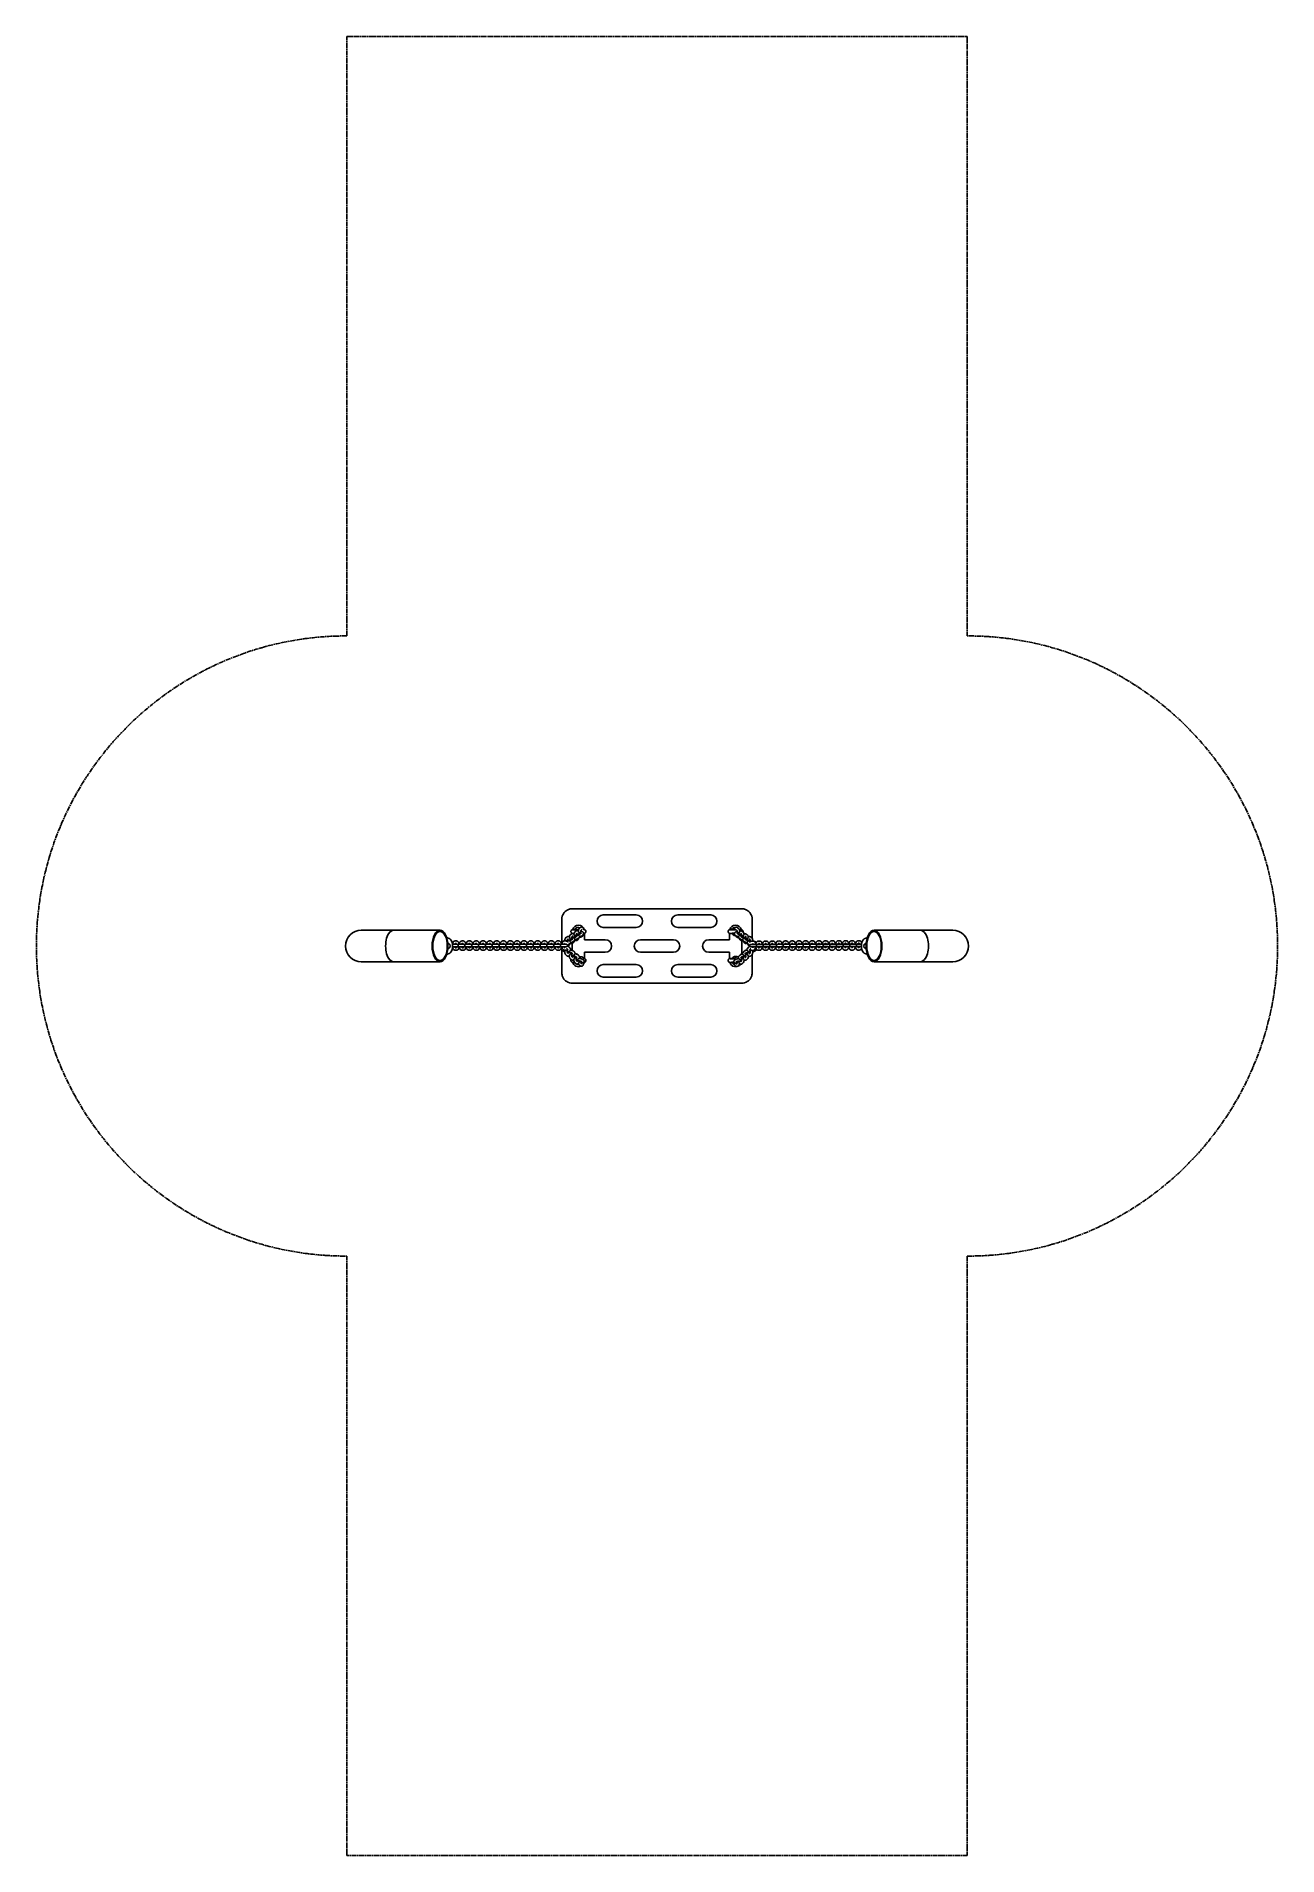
# Model space of a CAD drawing. Header units: millimetres. Extents: x 1060 to 4060, y 0 to 4400.
import ezdxf

# ---------------------------------------------------------------- set-up
doc = ezdxf.new("R2010")
doc.units = ezdxf.units.MM
doc.linetypes.add('AM_ISO08W050', pattern=[18, 12, -1.5, 3, -1.5])
doc.layers.add('AM_4', color=3, linetype='Continuous', lineweight=25)
doc.layers.add('AM_7', color=4, linetype='AM_ISO08W050', lineweight=25)

msp = doc.modelspace()

# ---------------------------------------------------------------- linework, layer by layer
at = {"layer": 'AM_4'}
for p, q in [((2765.4, 2290), (2355.4, 2290)), ((2330.4, 2209.9), (2330.4, 2265)), ((2373, 2242.6), (2375.8, 2244.9)), ((2430.4, 2275), (2510.4, 2275)), ((2510.4, 2245), (2430.4, 2245)), ((2690.4, 2275), (2610.4, 2275)), ((2610.4, 2245), (2690.4, 2245)), ((2755.1, 2244.3), (2757.7, 2242)), ((2790.4, 2265), (2790.4, 2218.7)), ((1923.4, 2238.1), (1845.4, 2238.1)), ((2035.9, 2238.1), (1923.4, 2238.1)), ((2059.5, 2217.1), (2052, 2220.4)), ((2075.6, 2212.1), (2072.1, 2212.1)), ((2072.2, 2204.1), (2075.8, 2204.1)), ((2075.6, 2206.1), (2072.6, 2206.1)), ((2092.1, 2212.2), (2088.6, 2212.2)), ((2088.7, 2204.1), (2092.3, 2204.1)), ((2092.1, 2206.2), (2089.2, 2206.2)), ((2108.7, 2212.2), (2105.1, 2212.2)), ((2105.2, 2204.1), (2108.8, 2204.1)), ((2108.7, 2206.2), (2105.7, 2206.2)), ((2125.2, 2212.2), (2121.6, 2212.2)), ((2121.8, 2204.1), (2125.4, 2204.1)), ((2125.2, 2206.2), (2122.2, 2206.2)), ((2141.7, 2212.2), (2138.1, 2212.2)), ((2138.3, 2204.1), (2141.9, 2204.1)), ((2141.7, 2206.2), (2138.7, 2206.2)), ((2158.2, 2212.2), (2154.7, 2212.2)), ((2154.8, 2204.1), (2158.4, 2204.1)), ((2158.2, 2206.2), (2155.2, 2206.2)), ((2174.7, 2212.2), (2171.2, 2212.2)), ((2171.3, 2204.1), (2174.9, 2204.1)), ((2174.7, 2206.2), (2171.7, 2206.2)), ((2191.2, 2212.2), (2187.7, 2212.2)), ((2187.8, 2204.1), (2191.4, 2204.1)), ((2191.2, 2206.2), (2188.3, 2206.2)), ((2207.8, 2212.2), (2204.2, 2212.2)), ((2204.3, 2204.2), (2207.9, 2204.2)), ((2207.8, 2206.2), (2204.8, 2206.2)), ((2224.3, 2212.2), (2220.7, 2212.2)), ((2220.9, 2204.2), (2224.5, 2204.2)), ((2224.3, 2206.2), (2221.3, 2206.2)), ((2240.8, 2212.2), (2237.2, 2212.2)), ((2237.4, 2204.2), (2241, 2204.2)), ((2240.8, 2206.2), (2237.8, 2206.2)), ((2257.3, 2212.2), (2253.8, 2212.2)), ((2253.9, 2204.2), (2257.5, 2204.2)), ((2257.3, 2206.2), (2254.3, 2206.2)), ((2273.8, 2212.2), (2270.3, 2212.2)), ((2270.4, 2204.2), (2274, 2204.2)), ((2273.8, 2206.2), (2270.8, 2206.2)), ((2290.3, 2212.2), (2286.8, 2212.2)), ((2286.9, 2204.2), (2290.5, 2204.2)), ((2290.3, 2206.2), (2287.4, 2206.2)), ((2306.9, 2212.2), (2303.3, 2212.2)), ((2303.4, 2204.2), (2307, 2204.2)), ((2306.9, 2206.2), (2303.9, 2206.2)), ((2323.4, 2212.2), (2319.8, 2212.2)), ((2320, 2204.2), (2323.6, 2204.2)), ((2323.4, 2206.2), (2320.4, 2206.2)), ((2328.4, 2208.6), (2331.1, 2210.4)), ((2339.9, 2212.2), (2336.3, 2212.2)), ((2336.5, 2204.2), (2340.1, 2204.2)), ((2337.1, 2206.2), (2336.9, 2206.2)), ((2340.7, 2220.8), (2343.2, 2222.5)), ((2344.1, 2215.9), (2346.5, 2217.4)), ((2345.9, 2210.3), (2344.5, 2209.4)), ((2349.2, 2205.3), (2345.9, 2203.1)), ((2347.4, 2201.4), (2346.6, 2200.9)), ((2351.6, 2227.8), (2354.2, 2229.4)), ((2352.4, 2234.6), (2352.4, 2235.4)), ((2356.8, 2217.3), (2353.5, 2215.1)), ((2355.1, 2222.9), (2357.4, 2224.3)), ((2355.4, 2229.9), (2355.4, 2230.7)), ((2355.4, 2190.3), (2355.4, 2206.5)), ((2358.3, 2208.3), (2355.7, 2206.7)), ((2360.1, 2212.2), (2356.8, 2210.1)), ((2359.5, 2229.8), (2359.7, 2230)), ((2360.4, 2239.9), (2360.4, 2239.7)), ((2362.5, 2234.7), (2365.1, 2236.4)), ((2367.7, 2224.2), (2364.4, 2222)), ((2366, 2229.8), (2368.3, 2231.3)), ((2369.2, 2215.3), (2366.6, 2213.7)), ((2371, 2219.2), (2367.7, 2217)), ((2377.5, 2232), (2375, 2229.6)), ((2377, 2238.1), (2379.7, 2240.4)), ((2380.8, 2224.8), (2378.1, 2222.4)), ((2381.7, 2227.7), (2379.2, 2225.3)), ((2385.4, 2230.7), (2385.4, 2215)), ((2385.4, 2215), (2435.4, 2215)), ((2388.4, 2234.6), (2388.4, 2235.4)), ((2520.4, 2215), (2600.4, 2215)), ((2685.4, 2215), (2735.4, 2215)), ((2732.4, 2234.6), (2732.4, 2235.4)), ((2735.4, 2215), (2735.4, 2230.7)), ((2740.4, 2239.9), (2740.4, 2239.7)), ((2740.4, 2230.1), (2740.4, 2230.3)), ((2751.3, 2224.8), (2748.9, 2227.2)), ((2752.6, 2221.9), (2750, 2224.3)), ((2751.1, 2239.9), (2753.7, 2237.6)), ((2755.5, 2229.1), (2753.1, 2231.5)), ((2762.4, 2216.6), (2759.1, 2218.7)), ((2760.4, 2239.7), (2760.4, 2239.9)), ((2763.7, 2213.2), (2761.3, 2214.8)), ((2762.1, 2230.8), (2764.3, 2229.3)), ((2765.7, 2221.6), (2762.5, 2223.7)), ((2765.4, 2235.8), (2767.9, 2234.2)), ((2765.4, 2212.6), (2765.4, 2180.4)), ((2768.4, 2234.6), (2768.4, 2235.4)), ((2772.8, 2209.7), (2769.6, 2211.9)), ((2770.5, 2229.8), (2771.1, 2229.2)), ((2774.2, 2206.3), (2771.7, 2207.9)), ((2772.6, 2223.9), (2774.8, 2222.5)), ((2776.2, 2214.7), (2772.9, 2216.8)), ((2775.9, 2228.9), (2778.3, 2227.3)), ((2783.3, 2202.8), (2780.1, 2205)), ((2782.7, 2200.7), (2782.2, 2201)), ((2783.1, 2217), (2785.3, 2215.6)), ((2784.8, 2209), (2783.4, 2209.9)), ((2786.4, 2222), (2788.8, 2220.4)), ((2788.9, 2203.9), (2792.4, 2203.9)), ((2792.8, 2211.9), (2789.3, 2211.9)), ((2792.1, 2205.9), (2792.1, 2205.9)), ((2798.3, 2210), (2800.5, 2208.5)), ((2804.9, 2203.9), (2808.4, 2203.9)), ((2808.8, 2211.9), (2805.4, 2211.9)), ((2808.2, 2205.9), (2805.4, 2205.9)), ((2821, 2204), (2824.5, 2204)), ((2824.9, 2212), (2821.5, 2212)), ((2824.3, 2206), (2821.5, 2206)), ((2837.1, 2204), (2840.6, 2204)), ((2841, 2212), (2837.5, 2212)), ((2840.4, 2206), (2837.5, 2206)), ((2853.1, 2204.1), (2856.6, 2204.1)), ((2857, 2212.1), (2853.6, 2212)), ((2856.4, 2206.1), (2853.6, 2206.1)), ((2869.2, 2204.1), (2872.7, 2204.1)), ((2873.1, 2212.1), (2869.7, 2212.1)), ((2872.5, 2206.1), (2869.7, 2206.1)), ((2885.3, 2204.2), (2888.8, 2204.2)), ((2889.2, 2212.2), (2885.7, 2212.1)), ((2888.6, 2206.2), (2885.7, 2206.1)), ((2901.3, 2204.2), (2904.8, 2204.2)), ((2905.2, 2212.2), (2901.8, 2212.2)), ((2904.6, 2206.2), (2901.8, 2206.2)), ((2917.4, 2204.3), (2920.9, 2204.3)), ((2921.3, 2212.2), (2917.9, 2212.2)), ((2920.7, 2206.2), (2917.9, 2206.2)), ((2933.5, 2204.3), (2937, 2204.3)), ((2937.4, 2212.3), (2933.9, 2212.3)), ((2936.8, 2206.3), (2934, 2206.3)), ((2949.5, 2204.4), (2953, 2204.4)), ((2953.5, 2212.3), (2950, 2212.3)), ((2952.8, 2206.3), (2950, 2206.3)), ((2965.6, 2204.4), (2969.1, 2204.4)), ((2969.5, 2212.4), (2966.1, 2212.4)), ((2968.9, 2206.4), (2966.1, 2206.4)), ((2981.7, 2204.4), (2985.2, 2204.5)), ((2985.6, 2212.4), (2982.1, 2212.4)), ((2985, 2206.4), (2982.2, 2206.4)), ((2997.8, 2204.5), (3001.3, 2204.5)), ((3001.7, 2212.5), (2998.2, 2212.5)), ((3001, 2206.5), (2998.2, 2206.5)), ((3013.8, 2204.5), (3017.3, 2204.6)), ((3017.7, 2212.5), (3014.3, 2212.5)), ((3017.1, 2206.5), (3014.3, 2206.5)), ((3029.9, 2204.6), (3033.4, 2204.6)), ((3033.8, 2212.6), (3030.3, 2212.6)), ((3033.2, 2206.6), (3030.4, 2206.6)), ((3046, 2204.6), (3049.5, 2204.6)), ((3049.9, 2212.6), (3046.4, 2212.6)), ((3049.3, 2206.6), (3046.4, 2206.6)), ((3068.8, 2220.4), (3061.2, 2217.1)), ((3084.9, 2238.1), (3197.4, 2238.1)), ((3275.4, 2238.1), (3197.4, 2238.1)), ((1845.4, 2162), (1923.4, 2162)), ((2035.9, 2162), (1923.4, 2162)), ((2052, 2179.5), (2059.5, 2182.9)), ((2072.2, 2198.1), (2075.8, 2198.1)), ((2072.3, 2189.8), (2075.9, 2189.8)), ((2072.9, 2195.8), (2075.9, 2195.8)), ((2076, 2197.8), (2074.1, 2197.8)), ((2088.7, 2198.1), (2092.3, 2198.1)), ((2088.8, 2189.8), (2092.4, 2189.8)), ((2089.4, 2195.8), (2092.4, 2195.8)), ((2092.5, 2197.8), (2090.6, 2197.8)), ((2105.2, 2198.1), (2108.8, 2198.1)), ((2105.4, 2189.8), (2108.9, 2189.8)), ((2105.9, 2195.8), (2108.9, 2195.8)), ((2109.1, 2197.8), (2107.1, 2197.8)), ((2121.8, 2198.1), (2125.4, 2198.1)), ((2121.9, 2189.8), (2125.4, 2189.8)), ((2122.4, 2195.8), (2125.4, 2195.8)), ((2125.6, 2197.9), (2123.6, 2197.9)), ((2138.3, 2198.1), (2141.9, 2198.1)), ((2138.4, 2189.8), (2141.9, 2189.8)), ((2138.9, 2195.8), (2141.9, 2195.8)), ((2142.1, 2197.9), (2140.1, 2197.9)), ((2154.8, 2198.1), (2158.4, 2198.1)), ((2154.9, 2189.8), (2158.5, 2189.8)), ((2155.4, 2195.8), (2158.5, 2195.8)), ((2158.6, 2197.9), (2156.6, 2197.9)), ((2171.3, 2198.1), (2174.9, 2198.1)), ((2171.4, 2189.8), (2175, 2189.8)), ((2172, 2195.8), (2175, 2195.8)), ((2175.1, 2197.9), (2173.2, 2197.9)), ((2187.8, 2198.1), (2191.4, 2198.1)), ((2187.9, 2189.8), (2191.5, 2189.8)), ((2188.5, 2195.8), (2191.5, 2195.8)), ((2191.6, 2197.9), (2189.7, 2197.9)), ((2204.3, 2198.2), (2207.9, 2198.2)), ((2204.5, 2189.8), (2208, 2189.8)), ((2205, 2195.8), (2208, 2195.8)), ((2208.2, 2197.9), (2206.2, 2197.9)), ((2220.9, 2198.2), (2224.5, 2198.2)), ((2221, 2189.9), (2224.5, 2189.9)), ((2221.5, 2195.9), (2224.5, 2195.9)), ((2224.7, 2197.9), (2222.7, 2197.9)), ((2237.4, 2198.2), (2241, 2198.2)), ((2237.5, 2189.9), (2241, 2189.9)), ((2238, 2195.9), (2241, 2195.9)), ((2241.2, 2197.9), (2239.2, 2197.9)), ((2253.9, 2198.2), (2257.5, 2198.2)), ((2254, 2189.9), (2257.6, 2189.9)), ((2254.5, 2195.9), (2257.6, 2195.9)), ((2257.7, 2197.9), (2255.7, 2197.9)), ((2270.4, 2198.2), (2274, 2198.2)), ((2270.5, 2189.9), (2274.1, 2189.9)), ((2271.1, 2195.9), (2274.1, 2195.9)), ((2274.2, 2197.9), (2272.3, 2197.9)), ((2286.9, 2198.2), (2290.5, 2198.2)), ((2287.1, 2189.9), (2290.6, 2189.9)), ((2287.6, 2195.9), (2290.6, 2195.9)), ((2290.7, 2197.9), (2288.8, 2197.9)), ((2303.4, 2198.2), (2307, 2198.2)), ((2303.6, 2189.9), (2307.1, 2189.9)), ((2304.1, 2195.9), (2307.1, 2195.9)), ((2307.3, 2197.9), (2305.3, 2197.9)), ((2320, 2198.2), (2323.6, 2198.2)), ((2320.1, 2189.9), (2323.6, 2189.9)), ((2320.6, 2195.9), (2323.6, 2195.9)), ((2323.8, 2197.9), (2321.8, 2197.9)), ((2330.5, 2189.6), (2327.9, 2192.3)), ((2330.4, 2135), (2330.4, 2189.7)), ((2336.5, 2198.2), (2340.1, 2198.2)), ((2336.6, 2189.9), (2340.2, 2189.9)), ((2342.6, 2176.4), (2340.1, 2178.6)), ((2346.6, 2180.9), (2344.1, 2183.1)), ((2344.3, 2192.2), (2346, 2190.4)), ((2345.2, 2184.7), (2345.1, 2184.8)), ((2346.5, 2198.6), (2348.7, 2196.6)), ((2347.7, 2197.2), (2350.3, 2194.6)), ((2353.4, 2166.9), (2350.9, 2169.1)), ((2352.4, 2164.6), (2352.4, 2165.4)), ((2354.2, 2183.6), (2356.8, 2180.9)), ((2354.8, 2183), (2354.8, 2183)), ((2357.4, 2171.4), (2355, 2173.6)), ((2356, 2175.2), (2355.9, 2175.4)), ((2357, 2189.4), (2359.5, 2187.1)), ((2358.6, 2187.7), (2361.1, 2185.1)), ((2360.4, 2160.1), (2360.4, 2160.3)), ((2364.3, 2157.4), (2361.7, 2159.7)), ((2365.1, 2174.1), (2367.6, 2171.4)), ((2365.6, 2173.5), (2365.6, 2173.5)), ((2368.2, 2162), (2365.8, 2164.1)), ((2367.8, 2179.9), (2370.3, 2177.7)), ((2369.4, 2178.3), (2371.9, 2175.6)), ((2376.7, 2163.1), (2379.4, 2161.3)), ((2379.3, 2173.5), (2376.8, 2174)), ((2377.1, 2157.6), (2378.7, 2157.2)), ((2379.9, 2168.1), (2382.6, 2166.4)), ((2385.4, 2185), (2385.4, 2169.3)), ((2435.4, 2185), (2385.4, 2185)), ((2388.4, 2164.6), (2388.4, 2165.4)), ((2600.4, 2185), (2520.4, 2185)), ((2735.4, 2185), (2685.4, 2185)), ((2732.4, 2164.6), (2732.4, 2165.4)), ((2735.4, 2169.3), (2735.4, 2185)), ((2740.4, 2169.9), (2740.4, 2169.7)), ((2740.4, 2160.1), (2740.4, 2160.3)), ((2747.8, 2165.8), (2750.4, 2167.6)), ((2751.2, 2160.8), (2753.7, 2162.6)), ((2753.8, 2173.5), (2751.4, 2172.9)), ((2751.9, 2156.6), (2753.4, 2157)), ((2758.1, 2175.1), (2760.6, 2177.8)), ((2760, 2177.1), (2760, 2177.1)), ((2761.8, 2178.7), (2762.4, 2179.3)), ((2764.3, 2163.5), (2762, 2161.4)), ((2762.5, 2171), (2765, 2173.7)), ((2764.4, 2173.1), (2764.5, 2173.1)), ((2768.5, 2159.2), (2766.1, 2157)), ((2768.5, 2184.6), (2771, 2187.3)), ((2770.4, 2186.6), (2770.4, 2186.7)), ((2772.2, 2188.3), (2772.8, 2188.9)), ((2774.8, 2173.1), (2772.4, 2170.9)), ((2772.9, 2180.6), (2775.4, 2183.2)), ((2774.2, 2174.9), (2774, 2174.6)), ((2774.8, 2182.6), (2774.9, 2182.7)), ((2778.9, 2168.7), (2776.5, 2166.5)), ((2778.9, 2194.2), (2781.4, 2196.9)), ((2780.8, 2196.2), (2780.8, 2196.2)), ((2782.6, 2197.8), (2782.8, 2198.1)), ((2785.2, 2182.6), (2782.8, 2180.5)), ((2783.3, 2190.1), (2784.9, 2191.8)), ((2784.6, 2184.4), (2784.4, 2184.2)), ((2789.3, 2178.3), (2786.9, 2176.1)), ((2788.9, 2197.9), (2792.4, 2197.9)), ((2789, 2189.5), (2792.5, 2189.5)), ((2790.4, 2179.6), (2790.4, 2135)), ((2801.1, 2191.7), (2798.9, 2189.2)), ((2804.9, 2197.9), (2808.4, 2197.9)), ((2807.1, 2197.6), (2805.1, 2197.6)), ((2805.1, 2195.6), (2808, 2195.6)), ((2805.1, 2189.6), (2808.6, 2189.6)), ((2821, 2198), (2824.5, 2198)), ((2823.2, 2197.6), (2821.1, 2197.6)), ((2821.2, 2195.6), (2824, 2195.6)), ((2821.2, 2189.6), (2824.6, 2189.6)), ((2837.1, 2198), (2840.6, 2198)), ((2839.3, 2197.7), (2837.2, 2197.7)), ((2837.2, 2195.7), (2840.1, 2195.7)), ((2837.2, 2189.7), (2840.7, 2189.7)), ((2853.1, 2198.1), (2856.6, 2198.1)), ((2855.3, 2197.7), (2853.3, 2197.7)), ((2853.3, 2195.7), (2856.2, 2195.7)), ((2853.3, 2189.7), (2856.8, 2189.7)), ((2869.2, 2198.1), (2872.7, 2198.1)), ((2871.4, 2197.8), (2869.3, 2197.7)), ((2869.4, 2195.8), (2872.2, 2195.8)), ((2869.4, 2189.8), (2872.8, 2189.8)), ((2885.3, 2198.2), (2888.8, 2198.2)), ((2887.5, 2197.8), (2885.4, 2197.8)), ((2885.4, 2195.8), (2888.3, 2195.8)), ((2885.5, 2189.8), (2888.9, 2189.8)), ((2901.4, 2198.2), (2904.9, 2198.2)), ((2903.5, 2197.8), (2901.5, 2197.8)), ((2901.5, 2195.9), (2904.4, 2195.9)), ((2901.5, 2189.9), (2905, 2189.9)), ((2917.4, 2198.3), (2920.9, 2198.3)), ((2919.6, 2197.9), (2917.5, 2197.9)), ((2917.6, 2195.9), (2920.5, 2195.9)), ((2917.6, 2189.9), (2921, 2189.9)), ((2933.5, 2198.3), (2937, 2198.3)), ((2935.7, 2197.9), (2933.6, 2197.9)), ((2933.6, 2196), (2936.5, 2196)), ((2933.7, 2190), (2937.1, 2190)), ((2949.6, 2198.4), (2953.1, 2198.4)), ((2951.7, 2198), (2949.7, 2198)), ((2949.7, 2196), (2952.6, 2196)), ((2949.7, 2190), (2953.2, 2190)), ((2965.6, 2198.4), (2969.1, 2198.4)), ((2967.8, 2198), (2965.7, 2198)), ((2965.8, 2196), (2968.7, 2196.1)), ((2965.8, 2190), (2969.3, 2190.1)), ((2981.7, 2198.4), (2985.2, 2198.5)), ((2983.9, 2198.1), (2981.8, 2198.1)), ((2981.8, 2196.1), (2984.7, 2196.1)), ((2981.9, 2190.1), (2985.3, 2190.1)), ((2997.8, 2198.5), (3001.3, 2198.5)), ((3000, 2198.1), (2997.9, 2198.1)), ((2997.9, 2196.1), (3000.8, 2196.1)), ((2997.9, 2190.1), (3001.4, 2190.2)), ((3013.8, 2198.5), (3017.3, 2198.6)), ((3016, 2198.2), (3014, 2198.2)), ((3014, 2196.2), (3016.9, 2196.2)), ((3014, 2190.2), (3017.5, 2190.2)), ((3029.9, 2198.6), (3033.4, 2198.6)), ((3032.1, 2198.2), (3030, 2198.2)), ((3030.1, 2196.2), (3032.9, 2196.2)), ((3030.1, 2190.2), (3033.5, 2190.2)), ((3046, 2198.6), (3049.5, 2198.6)), ((3048.2, 2198.3), (3046.1, 2198.3)), ((3046.1, 2196.3), (3049, 2196.3)), ((3046.1, 2190.3), (3049.6, 2190.3)), ((3061.2, 2182.9), (3068.8, 2179.5)), ((3084.9, 2162), (3197.4, 2162)), ((3197.4, 2162), (3275.4, 2162)), ((2375, 2151.9), (2377.4, 2151.3)), ((2430.4, 2155), (2510.4, 2155)), ((2510.4, 2125), (2430.4, 2125)), ((2690.4, 2155), (2610.4, 2155)), ((2610.4, 2125), (2690.4, 2125)), ((2753.3, 2150.8), (2755.6, 2151.4)), ((2355.4, 2110), (2765.4, 2110))]:
    msp.add_line(p, q, dxfattribs=at)
for centre, radius, start, end in [((2370.4, 2235), 15, 17.3756, 162.6213), ((2370.4, 2235), 10, 64.4023, 151.2305), ((2430.4, 2260), 15, 90, 270), ((2510.4, 2260), 15, 270, 90), ((2610.4, 2260), 15, 90, 270), ((2690.4, 2260), 15, 270, 90), ((2750.4, 2235), 15, 17.3756, 162.6213), ((2750.4, 2235), 10, 89.6374, 151.2305), ((1845.4, 2200), 38, 90, 270), ((1845.4, 2200), 38, 90, 270), ((2435.4, 2200), 15, 270, 90), ((2520.4, 2200), 15, 90, 270), ((2600.4, 2200), 15, 270, 90), ((2685.4, 2200), 15, 90, 270), ((2750.4, 2235), 10, 208.7695, 263.5982), ((3275.4, 2200), 38, 270, 90), ((3275.4, 2200), 38, 270, 90), ((2370.4, 2165), 15, 197.3756, 295.5956), ((2370.4, 2165), 10, 215.2118, 277.1848), ((2370.4, 2165), 10, 63.5167, 77.2184), ((2370.4, 2165), 10, 312.1381, 313.0878), ((2370.4, 2165), 15, 329.5973, 342.6213), ((2750.4, 2165), 15, 197.3756, 323.1245), ((2750.4, 2165), 10, 56.8187, 151.2305), ((2750.4, 2165), 10, 208.7695, 255.0771), ((2430.4, 2140), 15, 90, 270), ((2510.4, 2140), 15, 270, 90), ((2610.4, 2140), 15, 90, 270), ((2690.4, 2140), 15, 270, 90)]:
    msp.add_arc(centre, radius, start, end, dxfattribs=at)
for centre, major_axis, ratio, start_param, end_param in [((1923.4, 2200), (0, 38), 0.5, 0, 3.141593), ((1923.4, 2200), (0, 38), 0.5, 0, 3.141593), ((2057.6, 2200), (0, 5.5), 0.5, 1.766897, 7.657881), ((2057.6, 2200), (0, -17.5), 0.5, 0.218837, 2.922755), ((2750.4, 2230.6), (-10, 0), 0.031189, 4.980516, 7.53808), ((3063.1, 2200), (0, 17.5), 0.5, 0.218837, 2.922755), ((3063.1, 2200), (0, -5.5), 0.5, 1.766897, 7.657881), ((3197.4, 2200), (0, -38), 0.5, 0, 3.141593), ((3197.4, 2200), (0, -38), 0.5, 0, 3.141593), ((2370.4, 2160.6), (-10, 0), 0.031189, 5.974765, 6.636173), ((2750.4, 2160.6), (-10, 0), 0.031189, 5.098581, 7.510271)]:
    msp.add_ellipse(centre, major_axis=major_axis, ratio=ratio, start_param=start_param, end_param=end_param, dxfattribs=at)
for centre, major_axis in [((2035.9, 2200), (0, 38)), ((2035.9, 2200), (0, 35)), ((3084.9, 2200), (0, -38)), ((3084.9, 2200), (0, -35))]:
    msp.add_ellipse(centre, major_axis=major_axis, ratio=0.5, dxfattribs=at)
for points, knots in [([(2355.4, 2290), (2353.8, 2290), (2352.1, 2289.8), (2347.9, 2289), (2345.4, 2288.1), (2339.5, 2284.7), (2336.4, 2281.8), (2331.7, 2274.2), (2330.4, 2269.6), (2330.4, 2265)], [-3.132207, -3.132207, -3.132207, -3.132207, -2.740681, -2.740681, -2.11424, -2.11424, -1.111933, -1.111933, 0, 0, 0, 0]), ([(2790.4, 2265), (2790.4, 2269.6), (2789.1, 2274.2), (2784.4, 2281.8), (2781.3, 2284.7), (2775.3, 2288.1), (2772.9, 2289), (2768.7, 2289.8), (2767, 2290), (2765.4, 2290)], [-3.132207, -3.132207, -3.132207, -3.132207, -2.020273, -2.020273, -1.017967, -1.017967, -0.391526, -0.391526, 0, 0, 0, 0]), ([(2375.8, 2244.9), (2376, 2245.2), (2376.3, 2245.4), (2377.2, 2245.8), (2377.8, 2246), (2378.9, 2246), (2379.4, 2246), (2380.4, 2245.6), (2380.8, 2245.4), (2381.6, 2244.7), (2382, 2244.3), (2382.8, 2243), (2383.1, 2242.2), (2383.6, 2240.6), (2383.7, 2239.8), (2383.9, 2239)], [6.283185, 6.283185, 6.283185, 6.283185, 6.400382, 6.400382, 6.568834, 6.568834, 6.70019, 6.70019, 6.84274, 6.84274, 7.039836, 7.039836, 7.390469, 7.390469, 7.673177, 7.673177, 7.673177, 7.673177]), ([(2747.2, 2239), (2747.3, 2239.9), (2747.5, 2240.7), (2748.1, 2242.5), (2748.6, 2243.4), (2749.7, 2244.6), (2750, 2244.8), (2750.8, 2245.2), (2751.4, 2245.4), (2752.5, 2245.5), (2753, 2245.4), (2753.9, 2245.2), (2754.4, 2244.9), (2754.8, 2244.6), (2755, 2244.5), (2755.1, 2244.3)], [4.959149, 4.959149, 4.959149, 4.959149, 5.267407, 5.267407, 5.700387, 5.700387, 5.8058, 5.8058, 5.962333, 5.962333, 6.088143, 6.088143, 6.226376, 6.226376, 6.283185, 6.283185, 6.283185, 6.283185]), ([(2072.1, 2212.1), (2071.5, 2212.1), (2070.9, 2212), (2069.8, 2211.6), (2069.3, 2211.3), (2068.3, 2210.4), (2067.8, 2209.8), (2066.9, 2208.2), (2066.5, 2207.2), (2066.1, 2205.8), (2066.1, 2205.4), (2066, 2205.1)], [3.141593, 3.141593, 3.141593, 3.141593, 3.311695, 3.311695, 3.501936, 3.501936, 3.767115, 3.767115, 4.150252, 4.150252, 4.267139, 4.267139, 4.267139, 4.267139]), ([(2066.1, 2204.1), (2066.5, 2204.1), (2066.9, 2204.1), (2068, 2204.1), (2068.9, 2204.1), (2070.3, 2204.1), (2070.9, 2204.1), (2071.7, 2204.1), (2072, 2204.1), (2072.2, 2204.1)], [2.5896434, 2.5896434, 2.5896434, 2.5896434, 2.7003333, 2.7003333, 2.9620572, 2.9620572, 3.2243164, 3.2243164, 3.3694963, 3.3694963, 3.3694963, 3.3694963]), ([(2072.8, 2206.4), (2072.8, 2206.4), (2072.8, 2206.3), (2072.7, 2206.2), (2072.6, 2206.1), (2072.4, 2205.7), (2072.3, 2205.4), (2072.1, 2204.8), (2072, 2204.5), (2071.9, 2204.1)], [3.51873, 3.51873, 3.51873, 3.51873, 3.6574981, 3.6574981, 3.8425054, 3.8425054, 4.0534741, 4.0534741, 4.2344337, 4.2344337, 4.2344337, 4.2344337]), ([(2075.8, 2204.1), (2076.2, 2204.1), (2076.4, 2204.1), (2076.8, 2204.1), (2076.8, 2204.1), (2076.9, 2204.1), (2077, 2204.1), (2077.1, 2204.1), (2077.2, 2204.1), (2077.3, 2204), (2077.4, 2204), (2077.6, 2203.9), (2077.8, 2203.9), (2078.1, 2203.7), (2078.3, 2203.6), (2078.8, 2203.3), (2079, 2203), (2079.3, 2202.5), (2079.5, 2202.2), (2079.6, 2201.6), (2079.6, 2201.3), (2079.6, 2200.6), (2079.5, 2200.3), (2079.3, 2199.7), (2079.1, 2199.4), (2078.7, 2198.9), (2078.5, 2198.7), (2078.1, 2198.5), (2077.9, 2198.4), (2077.7, 2198.3), (2077.5, 2198.2), (2077.3, 2198.2), (2077.2, 2198.2), (2077.1, 2198.1), (2077, 2198.1), (2076.9, 2198.1), (2076.9, 2198.1), (2076.8, 2198.1), (2076.8, 2198.1), (2076.6, 2198.1), (2076.5, 2198.1), (2076.2, 2198.1), (2075.9, 2198.1), (2075, 2198), (2074.4, 2198), (2073.1, 2198), (2072.6, 2198), (2072, 2198)], [0, 0, 0, 0, 0.281853, 0.281853, 0.315187, 0.315187, 0.34452, 0.34452, 0.369391, 0.369391, 0.394699, 0.394699, 0.438559, 0.438559, 0.512467, 0.512467, 0.605515, 0.605515, 0.701047, 0.701047, 0.796687, 0.796687, 0.892331, 0.892331, 0.987974, 0.987974, 1.083586, 1.083586, 1.130463, 1.130463, 1.17418, 1.17418, 1.201861, 1.201861, 1.229399, 1.229399, 1.252836, 1.252836, 1.296134, 1.296134, 1.425776, 1.425776, 1.621313, 1.621313, 1.911073, 1.911073, 2.099225, 2.099225, 2.099225, 2.099225]), ([(2075.9, 2204.1), (2075.8, 2204.4), (2075.7, 2204.7), (2075.5, 2205.4), (2075.4, 2205.7), (2075.2, 2206), (2075.1, 2206.1), (2075.1, 2206.1)], [2.0640032, 2.0640032, 2.0640032, 2.0640032, 2.2310166, 2.2310166, 2.4731064, 2.4731064, 2.5721109, 2.5721109, 2.5721109, 2.5721109]), ([(2082, 2204.1), (2081.9, 2204.7), (2081.8, 2205.4), (2081.3, 2207.1), (2080.9, 2208.1), (2079.8, 2210), (2079.1, 2210.8), (2077.5, 2211.8), (2076.8, 2212.1), (2075.9, 2212.1), (2075.7, 2212.1), (2075.6, 2212.1)], [1.894138, 1.894138, 1.894138, 1.894138, 2.113572, 2.113572, 2.492461, 2.492461, 2.88294, 2.88294, 3.108284, 3.108284, 3.141593, 3.141593, 3.141593, 3.141593]), ([(2077.5, 2204), (2077.9, 2204), (2078.2, 2204), (2079.4, 2204), (2080.3, 2204), (2082, 2204.1), (2082.9, 2204.1), (2084.6, 2204.1), (2085.4, 2204.1), (2086.8, 2204.1), (2087.4, 2204.1), (2088.2, 2204.1), (2088.5, 2204.1), (2088.7, 2204.1)], [2.062407, 2.062407, 2.062407, 2.062407, 2.176173, 2.176173, 2.438577, 2.438577, 2.700333, 2.700333, 2.962057, 2.962057, 3.224316, 3.224316, 3.369496, 3.369496, 3.369496, 3.369496]), ([(2088.6, 2212.2), (2088, 2212.2), (2087.4, 2212), (2086.3, 2211.6), (2085.8, 2211.3), (2084.8, 2210.4), (2084.3, 2209.8), (2083.4, 2208.2), (2083, 2207.2), (2082.6, 2205.4), (2082.4, 2204.8), (2082.4, 2204.1)], [3.141593, 3.141593, 3.141593, 3.141593, 3.311695, 3.311695, 3.501936, 3.501936, 3.767115, 3.767115, 4.150252, 4.150252, 4.378671, 4.378671, 4.378671, 4.378671]), ([(2089.3, 2206.4), (2089.3, 2206.4), (2089.3, 2206.3), (2089.2, 2206.2), (2089.1, 2206.1), (2088.9, 2205.7), (2088.8, 2205.4), (2088.6, 2204.8), (2088.5, 2204.5), (2088.4, 2204.1)], [3.51873, 3.51873, 3.51873, 3.51873, 3.6574981, 3.6574981, 3.8425054, 3.8425054, 4.0534741, 4.0534741, 4.2344337, 4.2344337, 4.2344337, 4.2344337]), ([(2092.3, 2204.1), (2092.7, 2204.1), (2093, 2204.1), (2093.3, 2204.1), (2093.3, 2204.1), (2093.4, 2204.1), (2093.5, 2204.1), (2093.6, 2204.1), (2093.7, 2204.1), (2093.8, 2204), (2093.9, 2204), (2094.1, 2204), (2094.3, 2203.9), (2094.6, 2203.7), (2094.8, 2203.6), (2095.3, 2203.3), (2095.5, 2203), (2095.8, 2202.5), (2096, 2202.2), (2096.1, 2201.6), (2096.2, 2201.3), (2096.1, 2200.6), (2096.1, 2200.3), (2095.8, 2199.7), (2095.7, 2199.4), (2095.2, 2198.9), (2095, 2198.7), (2094.6, 2198.5), (2094.5, 2198.4), (2094.2, 2198.3), (2094, 2198.2), (2093.8, 2198.2), (2093.7, 2198.2), (2093.6, 2198.1), (2093.5, 2198.1), (2093.5, 2198.1), (2093.4, 2198.1), (2093.3, 2198.1), (2093.3, 2198.1), (2093.1, 2198.1), (2093, 2198.1), (2092.7, 2198.1), (2092.4, 2198.1), (2091.6, 2198.1), (2090.9, 2198), (2089.6, 2198), (2089.1, 2198), (2088.5, 2198)], [0, 0, 0, 0, 0.281853, 0.281853, 0.315187, 0.315187, 0.34452, 0.34452, 0.369391, 0.369391, 0.394699, 0.394699, 0.438559, 0.438559, 0.512467, 0.512467, 0.605515, 0.605515, 0.701047, 0.701047, 0.796687, 0.796687, 0.892331, 0.892331, 0.987974, 0.987974, 1.083586, 1.083586, 1.130463, 1.130463, 1.17418, 1.17418, 1.201861, 1.201861, 1.229399, 1.229399, 1.252836, 1.252836, 1.296134, 1.296134, 1.425776, 1.425776, 1.621313, 1.621313, 1.911073, 1.911073, 2.099225, 2.099225, 2.099225, 2.099225]), ([(2092.4, 2204.1), (2092.3, 2204.4), (2092.3, 2204.7), (2092, 2205.4), (2091.9, 2205.7), (2091.7, 2206), (2091.7, 2206.1), (2091.6, 2206.2)], [2.0640032, 2.0640032, 2.0640032, 2.0640032, 2.2310166, 2.2310166, 2.4731064, 2.4731064, 2.5721109, 2.5721109, 2.5721109, 2.5721109]), ([(2098.6, 2204.1), (2098.4, 2204.7), (2098.3, 2205.4), (2097.8, 2207.1), (2097.4, 2208.1), (2096.3, 2210), (2095.6, 2210.8), (2094, 2211.8), (2093.3, 2212.1), (2092.4, 2212.1), (2092.3, 2212.2), (2092.1, 2212.2)], [1.894138, 1.894138, 1.894138, 1.894138, 2.113572, 2.113572, 2.492461, 2.492461, 2.88294, 2.88294, 3.108284, 3.108284, 3.141593, 3.141593, 3.141593, 3.141593]), ([(2094, 2204), (2094.4, 2204), (2094.7, 2204), (2095.9, 2204), (2096.8, 2204), (2098.5, 2204.1), (2099.4, 2204.1), (2101.1, 2204.1), (2101.9, 2204.1), (2103.3, 2204.1), (2104, 2204.1), (2104.8, 2204.1), (2105, 2204.1), (2105.2, 2204.1)], [2.062407, 2.062407, 2.062407, 2.062407, 2.176173, 2.176173, 2.438577, 2.438577, 2.700333, 2.700333, 2.962057, 2.962057, 3.224316, 3.224316, 3.369496, 3.369496, 3.369496, 3.369496]), ([(2105.1, 2212.2), (2104.5, 2212.2), (2103.9, 2212), (2102.8, 2211.6), (2102.3, 2211.3), (2101.3, 2210.4), (2100.8, 2209.8), (2099.9, 2208.2), (2099.5, 2207.2), (2099.1, 2205.4), (2099, 2204.8), (2098.9, 2204.1)], [3.141593, 3.141593, 3.141593, 3.141593, 3.311695, 3.311695, 3.501936, 3.501936, 3.767115, 3.767115, 4.150252, 4.150252, 4.378671, 4.378671, 4.378671, 4.378671]), ([(2105.8, 2206.4), (2105.8, 2206.4), (2105.8, 2206.4), (2105.7, 2206.2), (2105.6, 2206.1), (2105.4, 2205.7), (2105.3, 2205.4), (2105.1, 2204.8), (2105, 2204.5), (2105, 2204.1)], [3.51873, 3.51873, 3.51873, 3.51873, 3.6574981, 3.6574981, 3.8425054, 3.8425054, 4.0534741, 4.0534741, 4.2344337, 4.2344337, 4.2344337, 4.2344337]), ([(2108.8, 2204.1), (2109.3, 2204.1), (2109.5, 2204.1), (2109.8, 2204.1), (2109.8, 2204.1), (2109.9, 2204.1), (2110, 2204.1), (2110.1, 2204.1), (2110.2, 2204.1), (2110.4, 2204), (2110.4, 2204), (2110.7, 2204), (2110.8, 2203.9), (2111.1, 2203.7), (2111.4, 2203.6), (2111.8, 2203.3), (2112, 2203), (2112.4, 2202.5), (2112.5, 2202.2), (2112.6, 2201.6), (2112.7, 2201.3), (2112.6, 2200.6), (2112.6, 2200.3), (2112.3, 2199.7), (2112.2, 2199.4), (2111.8, 2198.9), (2111.5, 2198.7), (2111.1, 2198.5), (2111, 2198.4), (2110.7, 2198.3), (2110.6, 2198.2), (2110.3, 2198.2), (2110.3, 2198.2), (2110.1, 2198.1), (2110.1, 2198.1), (2110, 2198.1), (2109.9, 2198.1), (2109.9, 2198.1), (2109.8, 2198.1), (2109.7, 2198.1), (2109.6, 2198.1), (2109.2, 2198.1), (2108.9, 2198.1), (2108.1, 2198.1), (2107.4, 2198), (2106.2, 2198), (2105.6, 2198), (2105, 2198)], [0, 0, 0, 0, 0.281853, 0.281853, 0.315187, 0.315187, 0.34452, 0.34452, 0.369391, 0.369391, 0.394699, 0.394699, 0.438559, 0.438559, 0.512467, 0.512467, 0.605515, 0.605515, 0.701047, 0.701047, 0.796687, 0.796687, 0.892331, 0.892331, 0.987974, 0.987974, 1.083586, 1.083586, 1.130463, 1.130463, 1.17418, 1.17418, 1.201861, 1.201861, 1.229399, 1.229399, 1.252836, 1.252836, 1.296134, 1.296134, 1.425776, 1.425776, 1.621313, 1.621313, 1.911073, 1.911073, 2.099225, 2.099225, 2.099225, 2.099225]), ([(2108.9, 2204.1), (2108.9, 2204.4), (2108.8, 2204.7), (2108.5, 2205.4), (2108.4, 2205.7), (2108.2, 2206), (2108.2, 2206.1), (2108.1, 2206.2)], [2.0640032, 2.0640032, 2.0640032, 2.0640032, 2.2310166, 2.2310166, 2.4731064, 2.4731064, 2.5721109, 2.5721109, 2.5721109, 2.5721109]), ([(2115.1, 2204.1), (2115, 2204.7), (2114.8, 2205.4), (2114.3, 2207.1), (2114, 2208.1), (2112.9, 2210), (2112.2, 2210.8), (2110.5, 2211.8), (2109.8, 2212.1), (2108.9, 2212.2), (2108.8, 2212.2), (2108.7, 2212.2)], [1.894138, 1.894138, 1.894138, 1.894138, 2.113572, 2.113572, 2.492461, 2.492461, 2.88294, 2.88294, 3.108284, 3.108284, 3.141593, 3.141593, 3.141593, 3.141593]), ([(2110.5, 2204), (2110.9, 2204), (2111.2, 2204), (2112.4, 2204), (2113.3, 2204), (2115, 2204.1), (2115.9, 2204.1), (2117.6, 2204.1), (2118.4, 2204.1), (2119.8, 2204.1), (2120.5, 2204.1), (2121.3, 2204.1), (2121.5, 2204.1), (2121.8, 2204.1)], [2.062407, 2.062407, 2.062407, 2.062407, 2.176173, 2.176173, 2.438577, 2.438577, 2.700333, 2.700333, 2.962057, 2.962057, 3.224316, 3.224316, 3.369496, 3.369496, 3.369496, 3.369496]), ([(2121.6, 2212.2), (2121, 2212.2), (2120.4, 2212), (2119.3, 2211.6), (2118.8, 2211.3), (2117.8, 2210.4), (2117.4, 2209.8), (2116.4, 2208.2), (2116.1, 2207.2), (2115.6, 2205.4), (2115.5, 2204.8), (2115.4, 2204.1)], [3.141593, 3.141593, 3.141593, 3.141593, 3.311695, 3.311695, 3.501936, 3.501936, 3.767115, 3.767115, 4.150252, 4.150252, 4.378671, 4.378671, 4.378671, 4.378671]), ([(2122.4, 2206.4), (2122.4, 2206.4), (2122.3, 2206.4), (2122.2, 2206.2), (2122.1, 2206.1), (2121.9, 2205.7), (2121.8, 2205.4), (2121.6, 2204.8), (2121.6, 2204.5), (2121.5, 2204.1)], [3.51873, 3.51873, 3.51873, 3.51873, 3.6574981, 3.6574981, 3.8425054, 3.8425054, 4.0534741, 4.0534741, 4.2344337, 4.2344337, 4.2344337, 4.2344337]), ([(2125.4, 2204.1), (2125.8, 2204.1), (2126, 2204.1), (2126.3, 2204.1), (2126.4, 2204.1), (2126.5, 2204.1), (2126.5, 2204.1), (2126.7, 2204.1), (2126.7, 2204.1), (2126.9, 2204), (2127, 2204), (2127.2, 2204), (2127.3, 2203.9), (2127.7, 2203.7), (2127.9, 2203.6), (2128.3, 2203.3), (2128.5, 2203), (2128.9, 2202.5), (2129, 2202.2), (2129.2, 2201.6), (2129.2, 2201.3), (2129.2, 2200.6), (2129.1, 2200.3), (2128.9, 2199.7), (2128.7, 2199.4), (2128.3, 2198.9), (2128, 2198.7), (2127.6, 2198.5), (2127.5, 2198.4), (2127.2, 2198.3), (2127.1, 2198.3), (2126.9, 2198.2), (2126.8, 2198.2), (2126.6, 2198.2), (2126.6, 2198.1), (2126.5, 2198.1), (2126.5, 2198.1), (2126.4, 2198.1), (2126.3, 2198.1), (2126.2, 2198.1), (2126.1, 2198.1), (2125.7, 2198.1), (2125.4, 2198.1), (2124.6, 2198.1), (2123.9, 2198), (2122.7, 2198), (2122.1, 2198), (2121.6, 2198)], [0, 0, 0, 0, 0.281853, 0.281853, 0.315187, 0.315187, 0.34452, 0.34452, 0.369391, 0.369391, 0.394699, 0.394699, 0.438559, 0.438559, 0.512467, 0.512467, 0.605515, 0.605515, 0.701047, 0.701047, 0.796687, 0.796687, 0.892331, 0.892331, 0.987974, 0.987974, 1.083586, 1.083586, 1.130463, 1.130463, 1.17418, 1.17418, 1.201861, 1.201861, 1.229399, 1.229399, 1.252836, 1.252836, 1.296134, 1.296134, 1.425776, 1.425776, 1.621313, 1.621313, 1.911073, 1.911073, 2.099225, 2.099225, 2.099225, 2.099225]), ([(2125.5, 2204.1), (2125.4, 2204.5), (2125.3, 2204.7), (2125.1, 2205.4), (2124.9, 2205.7), (2124.7, 2206), (2124.7, 2206.1), (2124.6, 2206.2)], [2.0640032, 2.0640032, 2.0640032, 2.0640032, 2.2310166, 2.2310166, 2.4731064, 2.4731064, 2.5721109, 2.5721109, 2.5721109, 2.5721109]), ([(2131.6, 2204.1), (2131.5, 2204.7), (2131.3, 2205.4), (2130.9, 2207.1), (2130.5, 2208.1), (2129.4, 2210), (2128.7, 2210.8), (2127, 2211.8), (2126.3, 2212.1), (2125.4, 2212.2), (2125.3, 2212.2), (2125.2, 2212.2)], [1.894138, 1.894138, 1.894138, 1.894138, 2.113572, 2.113572, 2.492461, 2.492461, 2.88294, 2.88294, 3.108284, 3.108284, 3.141593, 3.141593, 3.141593, 3.141593]), ([(2127.1, 2204), (2127.4, 2204), (2127.8, 2204), (2128.9, 2204), (2129.8, 2204), (2131.6, 2204.1), (2132.4, 2204.1), (2134.1, 2204.1), (2134.9, 2204.1), (2136.3, 2204.1), (2137, 2204.1), (2137.8, 2204.1), (2138.1, 2204.1), (2138.3, 2204.1)], [2.062407, 2.062407, 2.062407, 2.062407, 2.176173, 2.176173, 2.438577, 2.438577, 2.700333, 2.700333, 2.962057, 2.962057, 3.224316, 3.224316, 3.369496, 3.369496, 3.369496, 3.369496]), ([(2138.1, 2212.2), (2137.5, 2212.2), (2137, 2212), (2135.8, 2211.6), (2135.3, 2211.3), (2134.3, 2210.4), (2133.9, 2209.8), (2133, 2208.2), (2132.6, 2207.2), (2132.1, 2205.4), (2132, 2204.8), (2131.9, 2204.1)], [3.141593, 3.141593, 3.141593, 3.141593, 3.311695, 3.311695, 3.501936, 3.501936, 3.767115, 3.767115, 4.150252, 4.150252, 4.378671, 4.378671, 4.378671, 4.378671]), ([(2138.9, 2206.4), (2138.9, 2206.4), (2138.9, 2206.4), (2138.7, 2206.2), (2138.7, 2206.1), (2138.5, 2205.7), (2138.3, 2205.4), (2138.2, 2204.8), (2138.1, 2204.5), (2138, 2204.1)], [3.51873, 3.51873, 3.51873, 3.51873, 3.6574981, 3.6574981, 3.8425054, 3.8425054, 4.0534741, 4.0534741, 4.2344337, 4.2344337, 4.2344337, 4.2344337]), ([(2141.9, 2204.1), (2142.3, 2204.1), (2142.5, 2204.1), (2142.8, 2204.1), (2142.9, 2204.1), (2143, 2204.1), (2143, 2204.1), (2143.2, 2204.1), (2143.2, 2204.1), (2143.4, 2204), (2143.5, 2204), (2143.7, 2204), (2143.8, 2203.9), (2144.2, 2203.7), (2144.4, 2203.6), (2144.8, 2203.3), (2145, 2203), (2145.4, 2202.5), (2145.5, 2202.2), (2145.7, 2201.6), (2145.7, 2201.3), (2145.7, 2200.6), (2145.6, 2200.3), (2145.4, 2199.7), (2145.2, 2199.4), (2144.8, 2199), (2144.5, 2198.7), (2144.1, 2198.5), (2144, 2198.4), (2143.7, 2198.3), (2143.6, 2198.3), (2143.4, 2198.2), (2143.3, 2198.2), (2143.1, 2198.2), (2143.1, 2198.1), (2143, 2198.1), (2143, 2198.1), (2142.9, 2198.1), (2142.8, 2198.1), (2142.7, 2198.1), (2142.6, 2198.1), (2142.2, 2198.1), (2142, 2198.1), (2141.1, 2198.1), (2140.4, 2198), (2139.2, 2198), (2138.7, 2198), (2138.1, 2198)], [0, 0, 0, 0, 0.281853, 0.281853, 0.315187, 0.315187, 0.34452, 0.34452, 0.369391, 0.369391, 0.394699, 0.394699, 0.438559, 0.438559, 0.512467, 0.512467, 0.605515, 0.605515, 0.701047, 0.701047, 0.796687, 0.796687, 0.892331, 0.892331, 0.987974, 0.987974, 1.083586, 1.083586, 1.130463, 1.130463, 1.17418, 1.17418, 1.201861, 1.201861, 1.229399, 1.229399, 1.252836, 1.252836, 1.296134, 1.296134, 1.425776, 1.425776, 1.621313, 1.621313, 1.911073, 1.911073, 2.099225, 2.099225, 2.099225, 2.099225]), ([(2142, 2204.1), (2141.9, 2204.5), (2141.8, 2204.7), (2141.6, 2205.4), (2141.4, 2205.7), (2141.3, 2206), (2141.2, 2206.1), (2141.2, 2206.2)], [2.0640032, 2.0640032, 2.0640032, 2.0640032, 2.2310166, 2.2310166, 2.4731064, 2.4731064, 2.5721109, 2.5721109, 2.5721109, 2.5721109]), ([(2148.1, 2204.1), (2148, 2204.7), (2147.9, 2205.4), (2147.4, 2207.1), (2147, 2208.1), (2145.9, 2210), (2145.2, 2210.8), (2143.5, 2211.8), (2142.8, 2212.1), (2141.9, 2212.2), (2141.8, 2212.2), (2141.7, 2212.2)], [1.894138, 1.894138, 1.894138, 1.894138, 2.113572, 2.113572, 2.492461, 2.492461, 2.88294, 2.88294, 3.108284, 3.108284, 3.141593, 3.141593, 3.141593, 3.141593]), ([(2143.6, 2204), (2143.9, 2204), (2144.3, 2204), (2145.4, 2204), (2146.3, 2204), (2148.1, 2204.1), (2149, 2204.1), (2150.6, 2204.1), (2151.4, 2204.1), (2152.9, 2204.1), (2153.5, 2204.1), (2154.3, 2204.1), (2154.6, 2204.1), (2154.8, 2204.1)], [2.062407, 2.062407, 2.062407, 2.062407, 2.176173, 2.176173, 2.438577, 2.438577, 2.700333, 2.700333, 2.962057, 2.962057, 3.224316, 3.224316, 3.369496, 3.369496, 3.369496, 3.369496]), ([(2154.7, 2212.2), (2154.1, 2212.2), (2153.5, 2212), (2152.4, 2211.6), (2151.9, 2211.3), (2150.8, 2210.4), (2150.4, 2209.8), (2149.5, 2208.2), (2149.1, 2207.2), (2148.6, 2205.5), (2148.5, 2204.8), (2148.4, 2204.1)], [3.141593, 3.141593, 3.141593, 3.141593, 3.311695, 3.311695, 3.501936, 3.501936, 3.767115, 3.767115, 4.150252, 4.150252, 4.378671, 4.378671, 4.378671, 4.378671]), ([(2155.4, 2206.4), (2155.4, 2206.4), (2155.4, 2206.4), (2155.3, 2206.2), (2155.2, 2206.1), (2155, 2205.7), (2154.9, 2205.4), (2154.7, 2204.8), (2154.6, 2204.5), (2154.5, 2204.1)], [3.51873, 3.51873, 3.51873, 3.51873, 3.6574981, 3.6574981, 3.8425054, 3.8425054, 4.0534741, 4.0534741, 4.2344337, 4.2344337, 4.2344337, 4.2344337]), ([(2158.4, 2204.1), (2158.8, 2204.1), (2159, 2204.1), (2159.4, 2204.1), (2159.4, 2204.1), (2159.5, 2204.1), (2159.6, 2204.1), (2159.7, 2204.1), (2159.8, 2204.1), (2159.9, 2204), (2160, 2204), (2160.2, 2204), (2160.3, 2203.9), (2160.7, 2203.8), (2160.9, 2203.6), (2161.3, 2203.3), (2161.6, 2203), (2161.9, 2202.5), (2162, 2202.2), (2162.2, 2201.6), (2162.2, 2201.3), (2162.2, 2200.6), (2162.1, 2200.3), (2161.9, 2199.7), (2161.7, 2199.4), (2161.3, 2199), (2161.1, 2198.7), (2160.7, 2198.5), (2160.5, 2198.4), (2160.2, 2198.3), (2160.1, 2198.3), (2159.9, 2198.2), (2159.8, 2198.2), (2159.7, 2198.2), (2159.6, 2198.2), (2159.5, 2198.1), (2159.5, 2198.1), (2159.4, 2198.1), (2159.4, 2198.1), (2159.2, 2198.1), (2159.1, 2198.1), (2158.7, 2198.1), (2158.5, 2198.1), (2157.6, 2198.1), (2157, 2198), (2155.7, 2198), (2155.2, 2198), (2154.6, 2198)], [0, 0, 0, 0, 0.281853, 0.281853, 0.315187, 0.315187, 0.34452, 0.34452, 0.369391, 0.369391, 0.394699, 0.394699, 0.438559, 0.438559, 0.512467, 0.512467, 0.605515, 0.605515, 0.701047, 0.701047, 0.796687, 0.796687, 0.892331, 0.892331, 0.987974, 0.987974, 1.083586, 1.083586, 1.130463, 1.130463, 1.17418, 1.17418, 1.201861, 1.201861, 1.229399, 1.229399, 1.252836, 1.252836, 1.296134, 1.296134, 1.425776, 1.425776, 1.621313, 1.621313, 1.911073, 1.911073, 2.099225, 2.099225, 2.099225, 2.099225]), ([(2158.5, 2204.1), (2158.4, 2204.5), (2158.3, 2204.8), (2158.1, 2205.4), (2158, 2205.7), (2157.8, 2206), (2157.7, 2206.1), (2157.7, 2206.2)], [2.0640032, 2.0640032, 2.0640032, 2.0640032, 2.2310166, 2.2310166, 2.4731064, 2.4731064, 2.5721109, 2.5721109, 2.5721109, 2.5721109]), ([(2164.6, 2204.1), (2164.5, 2204.7), (2164.4, 2205.4), (2163.9, 2207.1), (2163.5, 2208.1), (2162.4, 2210), (2161.7, 2210.8), (2160.1, 2211.8), (2159.3, 2212.1), (2158.4, 2212.2), (2158.3, 2212.2), (2158.2, 2212.2)], [1.894138, 1.894138, 1.894138, 1.894138, 2.113572, 2.113572, 2.492461, 2.492461, 2.88294, 2.88294, 3.108284, 3.108284, 3.141593, 3.141593, 3.141593, 3.141593]), ([(2160.1, 2204), (2160.4, 2204), (2160.8, 2204), (2162, 2204), (2162.8, 2204), (2164.6, 2204.1), (2165.5, 2204.1), (2167.1, 2204.1), (2168, 2204.1), (2169.4, 2204.1), (2170, 2204.1), (2170.8, 2204.1), (2171.1, 2204.1), (2171.3, 2204.1)], [2.062407, 2.062407, 2.062407, 2.062407, 2.176173, 2.176173, 2.438577, 2.438577, 2.700333, 2.700333, 2.962057, 2.962057, 3.224316, 3.224316, 3.369496, 3.369496, 3.369496, 3.369496]), ([(2171.2, 2212.2), (2170.6, 2212.2), (2170, 2212), (2168.9, 2211.6), (2168.4, 2211.3), (2167.4, 2210.4), (2166.9, 2209.8), (2166, 2208.2), (2165.6, 2207.2), (2165.2, 2205.5), (2165, 2204.8), (2164.9, 2204.1)], [3.141593, 3.141593, 3.141593, 3.141593, 3.311695, 3.311695, 3.501936, 3.501936, 3.767115, 3.767115, 4.150252, 4.150252, 4.378671, 4.378671, 4.378671, 4.378671]), ([(2171.9, 2206.4), (2171.9, 2206.4), (2171.9, 2206.4), (2171.8, 2206.2), (2171.7, 2206.1), (2171.5, 2205.7), (2171.4, 2205.4), (2171.2, 2204.8), (2171.1, 2204.5), (2171, 2204.1)], [3.51873, 3.51873, 3.51873, 3.51873, 3.6574981, 3.6574981, 3.8425054, 3.8425054, 4.0534741, 4.0534741, 4.2344337, 4.2344337, 4.2344337, 4.2344337]), ([(2174.9, 2204.1), (2175.3, 2204.1), (2175.5, 2204.1), (2175.9, 2204.1), (2175.9, 2204.1), (2176, 2204.1), (2176.1, 2204.1), (2176.2, 2204.1), (2176.3, 2204.1), (2176.4, 2204.1), (2176.5, 2204), (2176.7, 2204), (2176.9, 2203.9), (2177.2, 2203.8), (2177.4, 2203.6), (2177.9, 2203.3), (2178.1, 2203), (2178.4, 2202.5), (2178.6, 2202.2), (2178.7, 2201.6), (2178.7, 2201.3), (2178.7, 2200.6), (2178.6, 2200.3), (2178.4, 2199.7), (2178.2, 2199.4), (2177.8, 2199), (2177.6, 2198.7), (2177.2, 2198.5), (2177, 2198.4), (2176.8, 2198.3), (2176.6, 2198.3), (2176.4, 2198.2), (2176.3, 2198.2), (2176.2, 2198.2), (2176.1, 2198.2), (2176, 2198.1), (2176, 2198.1), (2175.9, 2198.1), (2175.9, 2198.1), (2175.7, 2198.1), (2175.6, 2198.1), (2175.3, 2198.1), (2175, 2198.1), (2174.1, 2198.1), (2173.5, 2198.1), (2172.2, 2198), (2171.7, 2198), (2171.1, 2198)], [0, 0, 0, 0, 0.281853, 0.281853, 0.315187, 0.315187, 0.34452, 0.34452, 0.369391, 0.369391, 0.394699, 0.394699, 0.438559, 0.438559, 0.512467, 0.512467, 0.605515, 0.605515, 0.701047, 0.701047, 0.796687, 0.796687, 0.892331, 0.892331, 0.987974, 0.987974, 1.083586, 1.083586, 1.130463, 1.130463, 1.17418, 1.17418, 1.201861, 1.201861, 1.229399, 1.229399, 1.252836, 1.252836, 1.296134, 1.296134, 1.425776, 1.425776, 1.621313, 1.621313, 1.911073, 1.911073, 2.099225, 2.099225, 2.099225, 2.099225]), ([(2175, 2204.1), (2174.9, 2204.5), (2174.8, 2204.8), (2174.6, 2205.4), (2174.5, 2205.7), (2174.3, 2206), (2174.2, 2206.1), (2174.2, 2206.2)], [2.0640032, 2.0640032, 2.0640032, 2.0640032, 2.2310166, 2.2310166, 2.4731064, 2.4731064, 2.5721109, 2.5721109, 2.5721109, 2.5721109]), ([(2181.1, 2204.1), (2181, 2204.7), (2180.9, 2205.4), (2180.4, 2207.1), (2180, 2208.1), (2178.9, 2210), (2178.2, 2210.8), (2176.6, 2211.8), (2175.9, 2212.1), (2175, 2212.2), (2174.8, 2212.2), (2174.7, 2212.2)], [1.894138, 1.894138, 1.894138, 1.894138, 2.113572, 2.113572, 2.492461, 2.492461, 2.88294, 2.88294, 3.108284, 3.108284, 3.141593, 3.141593, 3.141593, 3.141593]), ([(2176.6, 2204), (2177, 2204), (2177.3, 2204), (2178.5, 2204), (2179.4, 2204.1), (2181.1, 2204.1), (2182, 2204.1), (2183.7, 2204.1), (2184.5, 2204.1), (2185.9, 2204.1), (2186.5, 2204.1), (2187.3, 2204.1), (2187.6, 2204.1), (2187.8, 2204.1)], [2.062407, 2.062407, 2.062407, 2.062407, 2.176173, 2.176173, 2.438577, 2.438577, 2.700333, 2.700333, 2.962057, 2.962057, 3.224316, 3.224316, 3.369496, 3.369496, 3.369496, 3.369496]), ([(2187.7, 2212.2), (2187.1, 2212.2), (2186.5, 2212.1), (2185.4, 2211.6), (2184.9, 2211.3), (2183.9, 2210.4), (2183.4, 2209.8), (2182.5, 2208.2), (2182.1, 2207.2), (2181.7, 2205.5), (2181.5, 2204.8), (2181.5, 2204.1)], [3.141593, 3.141593, 3.141593, 3.141593, 3.311695, 3.311695, 3.501936, 3.501936, 3.767115, 3.767115, 4.150252, 4.150252, 4.378671, 4.378671, 4.378671, 4.378671]), ([(2188.4, 2206.4), (2188.4, 2206.4), (2188.4, 2206.4), (2188.3, 2206.2), (2188.2, 2206.1), (2188, 2205.7), (2187.9, 2205.4), (2187.7, 2204.8), (2187.6, 2204.5), (2187.5, 2204.1)], [3.51873, 3.51873, 3.51873, 3.51873, 3.6574981, 3.6574981, 3.8425054, 3.8425054, 4.0534741, 4.0534741, 4.2344337, 4.2344337, 4.2344337, 4.2344337]), ([(2191.4, 2204.1), (2191.8, 2204.1), (2192.1, 2204.2), (2192.4, 2204.1), (2192.4, 2204.1), (2192.5, 2204.1), (2192.6, 2204.1), (2192.7, 2204.1), (2192.8, 2204.1), (2192.9, 2204.1), (2193, 2204), (2193.2, 2204), (2193.4, 2203.9), (2193.7, 2203.8), (2193.9, 2203.6), (2194.4, 2203.3), (2194.6, 2203), (2194.9, 2202.5), (2195.1, 2202.2), (2195.2, 2201.6), (2195.3, 2201.3), (2195.2, 2200.6), (2195.2, 2200.3), (2194.9, 2199.7), (2194.8, 2199.5), (2194.3, 2199), (2194.1, 2198.7), (2193.7, 2198.5), (2193.6, 2198.4), (2193.3, 2198.3), (2193.1, 2198.3), (2192.9, 2198.2), (2192.8, 2198.2), (2192.7, 2198.2), (2192.6, 2198.2), (2192.6, 2198.1), (2192.5, 2198.1), (2192.4, 2198.1), (2192.4, 2198.1), (2192.2, 2198.1), (2192.1, 2198.1), (2191.8, 2198.1), (2191.5, 2198.1), (2190.7, 2198.1), (2190, 2198.1), (2188.7, 2198), (2188.2, 2198), (2187.6, 2198)], [0, 0, 0, 0, 0.281853, 0.281853, 0.315187, 0.315187, 0.34452, 0.34452, 0.369391, 0.369391, 0.394699, 0.394699, 0.438559, 0.438559, 0.512467, 0.512467, 0.605515, 0.605515, 0.701047, 0.701047, 0.796687, 0.796687, 0.892331, 0.892331, 0.987974, 0.987974, 1.083586, 1.083586, 1.130463, 1.130463, 1.17418, 1.17418, 1.201861, 1.201861, 1.229399, 1.229399, 1.252836, 1.252836, 1.296134, 1.296134, 1.425776, 1.425776, 1.621313, 1.621313, 1.911073, 1.911073, 2.099225, 2.099225, 2.099225, 2.099225]), ([(2191.5, 2204.1), (2191.4, 2204.5), (2191.4, 2204.8), (2191.1, 2205.4), (2191, 2205.7), (2190.8, 2206), (2190.8, 2206.1), (2190.7, 2206.2)], [2.0640032, 2.0640032, 2.0640032, 2.0640032, 2.2310166, 2.2310166, 2.4731064, 2.4731064, 2.5721109, 2.5721109, 2.5721109, 2.5721109]), ([(2197.7, 2204.1), (2197.5, 2204.8), (2197.4, 2205.4), (2196.9, 2207.1), (2196.5, 2208.1), (2195.4, 2210), (2194.7, 2210.8), (2193.1, 2211.8), (2192.4, 2212.1), (2191.5, 2212.2), (2191.4, 2212.2), (2191.2, 2212.2)], [1.894138, 1.894138, 1.894138, 1.894138, 2.113572, 2.113572, 2.492461, 2.492461, 2.88294, 2.88294, 3.108284, 3.108284, 3.141593, 3.141593, 3.141593, 3.141593]), ([(2193.1, 2204), (2193.5, 2204), (2193.8, 2204), (2195, 2204), (2195.9, 2204.1), (2197.6, 2204.1), (2198.5, 2204.1), (2200.2, 2204.1), (2201, 2204.1), (2202.4, 2204.1), (2203.1, 2204.1), (2203.9, 2204.2), (2204.1, 2204.2), (2204.3, 2204.2)], [2.062407, 2.062407, 2.062407, 2.062407, 2.176173, 2.176173, 2.438577, 2.438577, 2.700333, 2.700333, 2.962057, 2.962057, 3.224316, 3.224316, 3.369496, 3.369496, 3.369496, 3.369496]), ([(2204.2, 2212.2), (2203.6, 2212.2), (2203, 2212.1), (2201.9, 2211.6), (2201.4, 2211.3), (2200.4, 2210.4), (2199.9, 2209.8), (2199, 2208.2), (2198.6, 2207.2), (2198.2, 2205.5), (2198.1, 2204.8), (2198, 2204.1)], [3.141593, 3.141593, 3.141593, 3.141593, 3.311695, 3.311695, 3.501936, 3.501936, 3.767115, 3.767115, 4.150252, 4.150252, 4.378671, 4.378671, 4.378671, 4.378671]), ([(2204.9, 2206.4), (2204.9, 2206.4), (2204.9, 2206.4), (2204.8, 2206.2), (2204.7, 2206.1), (2204.5, 2205.7), (2204.4, 2205.4), (2204.2, 2204.8), (2204.1, 2204.5), (2204.1, 2204.2)], [3.51873, 3.51873, 3.51873, 3.51873, 3.6574981, 3.6574981, 3.8425054, 3.8425054, 4.0534741, 4.0534741, 4.2344337, 4.2344337, 4.2344337, 4.2344337]), ([(2207.9, 2204.2), (2208.4, 2204.2), (2208.6, 2204.2), (2208.9, 2204.1), (2208.9, 2204.1), (2209, 2204.1), (2209.1, 2204.1), (2209.2, 2204.1), (2209.3, 2204.1), (2209.5, 2204.1), (2209.5, 2204), (2209.8, 2204), (2209.9, 2203.9), (2210.2, 2203.8), (2210.5, 2203.6), (2210.9, 2203.3), (2211.1, 2203), (2211.5, 2202.5), (2211.6, 2202.2), (2211.8, 2201.6), (2211.8, 2201.3), (2211.7, 2200.6), (2211.7, 2200.3), (2211.4, 2199.7), (2211.3, 2199.5), (2210.9, 2199), (2210.6, 2198.8), (2210.2, 2198.5), (2210.1, 2198.4), (2209.8, 2198.3), (2209.7, 2198.3), (2209.4, 2198.2), (2209.4, 2198.2), (2209.2, 2198.2), (2209.2, 2198.2), (2209.1, 2198.2), (2209, 2198.1), (2209, 2198.1), (2208.9, 2198.1), (2208.8, 2198.1), (2208.7, 2198.1), (2208.3, 2198.1), (2208, 2198.1), (2207.2, 2198.1), (2206.5, 2198.1), (2205.3, 2198), (2204.7, 2198), (2204.1, 2198)], [0, 0, 0, 0, 0.281853, 0.281853, 0.315187, 0.315187, 0.34452, 0.34452, 0.369391, 0.369391, 0.394699, 0.394699, 0.438559, 0.438559, 0.512467, 0.512467, 0.605515, 0.605515, 0.701047, 0.701047, 0.796687, 0.796687, 0.892331, 0.892331, 0.987974, 0.987974, 1.083586, 1.083586, 1.130463, 1.130463, 1.17418, 1.17418, 1.201861, 1.201861, 1.229399, 1.229399, 1.252836, 1.252836, 1.296134, 1.296134, 1.425776, 1.425776, 1.621313, 1.621313, 1.911073, 1.911073, 2.099225, 2.099225, 2.099225, 2.099225]), ([(2208, 2204.2), (2208, 2204.5), (2207.9, 2204.8), (2207.6, 2205.4), (2207.5, 2205.7), (2207.3, 2206), (2207.3, 2206.1), (2207.2, 2206.2)], [2.0640032, 2.0640032, 2.0640032, 2.0640032, 2.2310166, 2.2310166, 2.4731064, 2.4731064, 2.5721109, 2.5721109, 2.5721109, 2.5721109]), ([(2214.2, 2204.1), (2214.1, 2204.8), (2213.9, 2205.4), (2213.4, 2207.1), (2213.1, 2208.1), (2212, 2210), (2211.3, 2210.8), (2209.6, 2211.8), (2208.9, 2212.1), (2208, 2212.2), (2207.9, 2212.2), (2207.8, 2212.2)], [1.894138, 1.894138, 1.894138, 1.894138, 2.113572, 2.113572, 2.492461, 2.492461, 2.88294, 2.88294, 3.108284, 3.108284, 3.141593, 3.141593, 3.141593, 3.141593]), ([(2209.6, 2204), (2210, 2204), (2210.3, 2204), (2211.5, 2204), (2212.4, 2204.1), (2214.1, 2204.1), (2215, 2204.1), (2216.7, 2204.1), (2217.5, 2204.1), (2218.9, 2204.1), (2219.6, 2204.2), (2220.4, 2204.2), (2220.6, 2204.2), (2220.9, 2204.2)], [2.062407, 2.062407, 2.062407, 2.062407, 2.176173, 2.176173, 2.438577, 2.438577, 2.700333, 2.700333, 2.962057, 2.962057, 3.224316, 3.224316, 3.369496, 3.369496, 3.369496, 3.369496]), ([(2220.7, 2212.2), (2220.1, 2212.2), (2219.5, 2212.1), (2218.4, 2211.6), (2217.9, 2211.3), (2216.9, 2210.4), (2216.5, 2209.8), (2215.5, 2208.2), (2215.2, 2207.2), (2214.7, 2205.5), (2214.6, 2204.8), (2214.5, 2204.1)], [3.141593, 3.141593, 3.141593, 3.141593, 3.311695, 3.311695, 3.501936, 3.501936, 3.767115, 3.767115, 4.150252, 4.150252, 4.378671, 4.378671, 4.378671, 4.378671]), ([(2221.5, 2206.4), (2221.5, 2206.4), (2221.4, 2206.4), (2221.3, 2206.2), (2221.2, 2206.1), (2221, 2205.7), (2220.9, 2205.4), (2220.7, 2204.8), (2220.7, 2204.5), (2220.6, 2204.2)], [3.51873, 3.51873, 3.51873, 3.51873, 3.6574981, 3.6574981, 3.8425054, 3.8425054, 4.0534741, 4.0534741, 4.2344337, 4.2344337, 4.2344337, 4.2344337]), ([(2224.5, 2204.2), (2224.9, 2204.2), (2225.1, 2204.2), (2225.4, 2204.1), (2225.5, 2204.1), (2225.6, 2204.1), (2225.6, 2204.1), (2225.8, 2204.1), (2225.8, 2204.1), (2226, 2204.1), (2226.1, 2204), (2226.3, 2204), (2226.4, 2203.9), (2226.8, 2203.8), (2227, 2203.6), (2227.4, 2203.3), (2227.6, 2203.1), (2228, 2202.5), (2228.1, 2202.2), (2228.3, 2201.6), (2228.3, 2201.3), (2228.3, 2200.7), (2228.2, 2200.3), (2228, 2199.7), (2227.8, 2199.5), (2227.4, 2199), (2227.1, 2198.8), (2226.7, 2198.5), (2226.6, 2198.4), (2226.3, 2198.3), (2226.2, 2198.3), (2226, 2198.2), (2225.9, 2198.2), (2225.7, 2198.2), (2225.7, 2198.2), (2225.6, 2198.2), (2225.6, 2198.2), (2225.5, 2198.1), (2225.4, 2198.1), (2225.3, 2198.1), (2225.2, 2198.1), (2224.8, 2198.1), (2224.5, 2198.1), (2223.7, 2198.1), (2223, 2198.1), (2221.8, 2198), (2221.2, 2198), (2220.7, 2198)], [0, 0, 0, 0, 0.281853, 0.281853, 0.315187, 0.315187, 0.34452, 0.34452, 0.369391, 0.369391, 0.394699, 0.394699, 0.438559, 0.438559, 0.512467, 0.512467, 0.605515, 0.605515, 0.701047, 0.701047, 0.796687, 0.796687, 0.892331, 0.892331, 0.987974, 0.987974, 1.083586, 1.083586, 1.130463, 1.130463, 1.17418, 1.17418, 1.201861, 1.201861, 1.229399, 1.229399, 1.252836, 1.252836, 1.296134, 1.296134, 1.425776, 1.425776, 1.621313, 1.621313, 1.911073, 1.911073, 2.099225, 2.099225, 2.099225, 2.099225]), ([(2224.6, 2204.2), (2224.5, 2204.5), (2224.4, 2204.8), (2224.2, 2205.4), (2224, 2205.7), (2223.8, 2206), (2223.8, 2206.1), (2223.7, 2206.2)], [2.0640032, 2.0640032, 2.0640032, 2.0640032, 2.2310166, 2.2310166, 2.4731064, 2.4731064, 2.5721109, 2.5721109, 2.5721109, 2.5721109]), ([(2230.7, 2204.1), (2230.6, 2204.8), (2230.4, 2205.4), (2230, 2207.1), (2229.6, 2208.1), (2228.5, 2210), (2227.8, 2210.9), (2226.1, 2211.8), (2225.4, 2212.1), (2224.5, 2212.2), (2224.4, 2212.2), (2224.3, 2212.2)], [1.894138, 1.894138, 1.894138, 1.894138, 2.113572, 2.113572, 2.492461, 2.492461, 2.88294, 2.88294, 3.108284, 3.108284, 3.141593, 3.141593, 3.141593, 3.141593]), ([(2226.2, 2204), (2226.5, 2204), (2226.9, 2204), (2228, 2204), (2228.9, 2204.1), (2230.7, 2204.1), (2231.5, 2204.1), (2233.2, 2204.1), (2234, 2204.1), (2235.4, 2204.1), (2236.1, 2204.2), (2236.9, 2204.2), (2237.2, 2204.2), (2237.4, 2204.2)], [2.062407, 2.062407, 2.062407, 2.062407, 2.176173, 2.176173, 2.438577, 2.438577, 2.700333, 2.700333, 2.962057, 2.962057, 3.224316, 3.224316, 3.369496, 3.369496, 3.369496, 3.369496]), ([(2237.2, 2212.2), (2236.6, 2212.2), (2236.1, 2212.1), (2234.9, 2211.6), (2234.4, 2211.3), (2233.4, 2210.4), (2233, 2209.8), (2232.1, 2208.2), (2231.7, 2207.2), (2231.2, 2205.5), (2231.1, 2204.8), (2231, 2204.1)], [3.141593, 3.141593, 3.141593, 3.141593, 3.311695, 3.311695, 3.501936, 3.501936, 3.767115, 3.767115, 4.150252, 4.150252, 4.378671, 4.378671, 4.378671, 4.378671]), ([(2238, 2206.4), (2238, 2206.4), (2238, 2206.4), (2237.8, 2206.2), (2237.8, 2206.1), (2237.6, 2205.7), (2237.4, 2205.4), (2237.3, 2204.8), (2237.2, 2204.5), (2237.1, 2204.2)], [3.51873, 3.51873, 3.51873, 3.51873, 3.6574981, 3.6574981, 3.8425054, 3.8425054, 4.0534741, 4.0534741, 4.2344337, 4.2344337, 4.2344337, 4.2344337]), ([(2241, 2204.2), (2241.4, 2204.2), (2241.6, 2204.2), (2241.9, 2204.1), (2242, 2204.1), (2242.1, 2204.1), (2242.1, 2204.1), (2242.3, 2204.1), (2242.3, 2204.1), (2242.5, 2204.1), (2242.6, 2204), (2242.8, 2204), (2242.9, 2203.9), (2243.3, 2203.8), (2243.5, 2203.6), (2243.9, 2203.3), (2244.1, 2203.1), (2244.5, 2202.5), (2244.6, 2202.2), (2244.8, 2201.6), (2244.8, 2201.3), (2244.8, 2200.7), (2244.7, 2200.3), (2244.5, 2199.7), (2244.3, 2199.5), (2243.9, 2199), (2243.6, 2198.8), (2243.2, 2198.5), (2243.1, 2198.4), (2242.8, 2198.3), (2242.7, 2198.3), (2242.5, 2198.2), (2242.4, 2198.2), (2242.2, 2198.2), (2242.2, 2198.2), (2242.1, 2198.2), (2242.1, 2198.2), (2242, 2198.1), (2241.9, 2198.1), (2241.8, 2198.1), (2241.7, 2198.1), (2241.3, 2198.1), (2241.1, 2198.1), (2240.2, 2198.1), (2239.5, 2198.1), (2238.3, 2198), (2237.8, 2198), (2237.2, 2198)], [0, 0, 0, 0, 0.281853, 0.281853, 0.315187, 0.315187, 0.34452, 0.34452, 0.369391, 0.369391, 0.394699, 0.394699, 0.438559, 0.438559, 0.512467, 0.512467, 0.605515, 0.605515, 0.701047, 0.701047, 0.796687, 0.796687, 0.892331, 0.892331, 0.987974, 0.987974, 1.083586, 1.083586, 1.130463, 1.130463, 1.17418, 1.17418, 1.201861, 1.201861, 1.229399, 1.229399, 1.252836, 1.252836, 1.296134, 1.296134, 1.425776, 1.425776, 1.621313, 1.621313, 1.911073, 1.911073, 2.099225, 2.099225, 2.099225, 2.099225]), ([(2241.1, 2204.2), (2241, 2204.5), (2240.9, 2204.8), (2240.7, 2205.4), (2240.5, 2205.7), (2240.4, 2206), (2240.3, 2206.1), (2240.3, 2206.2)], [2.0640032, 2.0640032, 2.0640032, 2.0640032, 2.2310166, 2.2310166, 2.4731064, 2.4731064, 2.5721109, 2.5721109, 2.5721109, 2.5721109]), ([(2247.2, 2204.1), (2247.1, 2204.8), (2247, 2205.4), (2246.5, 2207.1), (2246.1, 2208.1), (2245, 2210), (2244.3, 2210.9), (2242.7, 2211.8), (2241.9, 2212.1), (2241, 2212.2), (2240.9, 2212.2), (2240.8, 2212.2)], [1.894138, 1.894138, 1.894138, 1.894138, 2.113572, 2.113572, 2.492461, 2.492461, 2.88294, 2.88294, 3.108284, 3.108284, 3.141593, 3.141593, 3.141593, 3.141593]), ([(2242.7, 2204), (2243, 2204), (2243.4, 2204), (2244.5, 2204.1), (2245.4, 2204.1), (2247.2, 2204.1), (2248.1, 2204.1), (2249.7, 2204.1), (2250.5, 2204.1), (2252, 2204.2), (2252.6, 2204.2), (2253.4, 2204.2), (2253.7, 2204.2), (2253.9, 2204.2)], [2.062407, 2.062407, 2.062407, 2.062407, 2.176173, 2.176173, 2.438577, 2.438577, 2.700333, 2.700333, 2.962057, 2.962057, 3.224316, 3.224316, 3.369496, 3.369496, 3.369496, 3.369496]), ([(2253.8, 2212.2), (2253.2, 2212.2), (2252.6, 2212.1), (2251.5, 2211.6), (2251, 2211.3), (2249.9, 2210.4), (2249.5, 2209.8), (2248.6, 2208.2), (2248.2, 2207.2), (2247.7, 2205.5), (2247.6, 2204.8), (2247.5, 2204.1)], [3.141593, 3.141593, 3.141593, 3.141593, 3.311695, 3.311695, 3.501936, 3.501936, 3.767115, 3.767115, 4.150252, 4.150252, 4.378671, 4.378671, 4.378671, 4.378671]), ([(2254.5, 2206.4), (2254.5, 2206.4), (2254.5, 2206.4), (2254.4, 2206.2), (2254.3, 2206.1), (2254.1, 2205.7), (2254, 2205.4), (2253.8, 2204.8), (2253.7, 2204.5), (2253.6, 2204.2)], [3.51873, 3.51873, 3.51873, 3.51873, 3.6574981, 3.6574981, 3.8425054, 3.8425054, 4.0534741, 4.0534741, 4.2344337, 4.2344337, 4.2344337, 4.2344337]), ([(2257.5, 2204.2), (2257.9, 2204.2), (2258.1, 2204.2), (2258.5, 2204.2), (2258.5, 2204.1), (2258.6, 2204.1), (2258.7, 2204.1), (2258.8, 2204.1), (2258.9, 2204.1), (2259, 2204.1), (2259.1, 2204.1), (2259.3, 2204), (2259.4, 2203.9), (2259.8, 2203.8), (2260, 2203.6), (2260.4, 2203.3), (2260.7, 2203.1), (2261, 2202.5), (2261.1, 2202.2), (2261.3, 2201.6), (2261.3, 2201.3), (2261.3, 2200.7), (2261.2, 2200.3), (2261, 2199.7), (2260.8, 2199.5), (2260.4, 2199), (2260.2, 2198.8), (2259.8, 2198.5), (2259.6, 2198.4), (2259.3, 2198.3), (2259.2, 2198.3), (2259, 2198.2), (2258.9, 2198.2), (2258.8, 2198.2), (2258.7, 2198.2), (2258.6, 2198.2), (2258.6, 2198.2), (2258.5, 2198.2), (2258.5, 2198.1), (2258.3, 2198.1), (2258.2, 2198.1), (2257.8, 2198.1), (2257.6, 2198.1), (2256.7, 2198.1), (2256.1, 2198.1), (2254.8, 2198), (2254.3, 2198), (2253.7, 2198)], [0, 0, 0, 0, 0.281853, 0.281853, 0.315187, 0.315187, 0.34452, 0.34452, 0.369391, 0.369391, 0.394699, 0.394699, 0.438559, 0.438559, 0.512467, 0.512467, 0.605515, 0.605515, 0.701047, 0.701047, 0.796687, 0.796687, 0.892331, 0.892331, 0.987974, 0.987974, 1.083586, 1.083586, 1.130463, 1.130463, 1.17418, 1.17418, 1.201861, 1.201861, 1.229399, 1.229399, 1.252836, 1.252836, 1.296134, 1.296134, 1.425776, 1.425776, 1.621313, 1.621313, 1.911073, 1.911073, 2.099225, 2.099225, 2.099225, 2.099225]), ([(2257.6, 2204.2), (2257.5, 2204.5), (2257.4, 2204.8), (2257.2, 2205.4), (2257.1, 2205.7), (2256.9, 2206), (2256.8, 2206.1), (2256.8, 2206.2)], [2.0640032, 2.0640032, 2.0640032, 2.0640032, 2.2310166, 2.2310166, 2.4731064, 2.4731064, 2.5721109, 2.5721109, 2.5721109, 2.5721109]), ([(2263.7, 2204.1), (2263.6, 2204.8), (2263.5, 2205.4), (2263, 2207.1), (2262.6, 2208.1), (2261.5, 2210), (2260.8, 2210.9), (2259.2, 2211.9), (2258.4, 2212.1), (2257.5, 2212.2), (2257.4, 2212.2), (2257.3, 2212.2)], [1.894138, 1.894138, 1.894138, 1.894138, 2.113572, 2.113572, 2.492461, 2.492461, 2.88294, 2.88294, 3.108284, 3.108284, 3.141593, 3.141593, 3.141593, 3.141593]), ([(2259.2, 2204), (2259.5, 2204), (2259.9, 2204), (2261.1, 2204.1), (2261.9, 2204.1), (2263.7, 2204.1), (2264.6, 2204.1), (2266.3, 2204.1), (2267.1, 2204.1), (2268.5, 2204.2), (2269.1, 2204.2), (2269.9, 2204.2), (2270.2, 2204.2), (2270.4, 2204.2)], [2.062407, 2.062407, 2.062407, 2.062407, 2.176173, 2.176173, 2.438577, 2.438577, 2.700333, 2.700333, 2.962057, 2.962057, 3.224316, 3.224316, 3.369496, 3.369496, 3.369496, 3.369496]), ([(2270.3, 2212.2), (2269.7, 2212.2), (2269.1, 2212.1), (2268, 2211.6), (2267.5, 2211.3), (2266.5, 2210.4), (2266, 2209.8), (2265.1, 2208.2), (2264.7, 2207.2), (2264.3, 2205.5), (2264.1, 2204.8), (2264, 2204.1)], [3.141593, 3.141593, 3.141593, 3.141593, 3.311695, 3.311695, 3.501936, 3.501936, 3.767115, 3.767115, 4.150252, 4.150252, 4.378671, 4.378671, 4.378671, 4.378671]), ([(2271, 2206.4), (2271, 2206.4), (2271, 2206.4), (2270.9, 2206.3), (2270.8, 2206.1), (2270.6, 2205.7), (2270.5, 2205.4), (2270.3, 2204.8), (2270.2, 2204.5), (2270.1, 2204.2)], [3.51873, 3.51873, 3.51873, 3.51873, 3.6574981, 3.6574981, 3.8425054, 3.8425054, 4.0534741, 4.0534741, 4.2344337, 4.2344337, 4.2344337, 4.2344337]), ([(2274, 2204.2), (2274.4, 2204.2), (2274.6, 2204.2), (2275, 2204.2), (2275, 2204.2), (2275.1, 2204.1), (2275.2, 2204.1), (2275.3, 2204.1), (2275.4, 2204.1), (2275.5, 2204.1), (2275.6, 2204.1), (2275.8, 2204), (2276, 2203.9), (2276.3, 2203.8), (2276.5, 2203.6), (2277, 2203.3), (2277.2, 2203.1), (2277.5, 2202.5), (2277.7, 2202.2), (2277.8, 2201.6), (2277.9, 2201.3), (2277.8, 2200.7), (2277.7, 2200.3), (2277.5, 2199.8), (2277.3, 2199.5), (2276.9, 2199), (2276.7, 2198.8), (2276.3, 2198.5), (2276.1, 2198.4), (2275.9, 2198.3), (2275.7, 2198.3), (2275.5, 2198.2), (2275.4, 2198.2), (2275.3, 2198.2), (2275.2, 2198.2), (2275.1, 2198.2), (2275.1, 2198.2), (2275, 2198.2), (2275, 2198.2), (2274.8, 2198.1), (2274.7, 2198.1), (2274.4, 2198.1), (2274.1, 2198.1), (2273.2, 2198.1), (2272.6, 2198.1), (2271.3, 2198), (2270.8, 2198), (2270.2, 2198)], [0, 0, 0, 0, 0.281853, 0.281853, 0.315187, 0.315187, 0.34452, 0.34452, 0.369391, 0.369391, 0.394699, 0.394699, 0.438559, 0.438559, 0.512467, 0.512467, 0.605515, 0.605515, 0.701047, 0.701047, 0.796687, 0.796687, 0.892331, 0.892331, 0.987974, 0.987974, 1.083586, 1.083586, 1.130463, 1.130463, 1.17418, 1.17418, 1.201861, 1.201861, 1.229399, 1.229399, 1.252836, 1.252836, 1.296134, 1.296134, 1.425776, 1.425776, 1.621313, 1.621313, 1.911073, 1.911073, 2.099225, 2.099225, 2.099225, 2.099225]), ([(2274.1, 2204.2), (2274, 2204.5), (2273.9, 2204.8), (2273.7, 2205.4), (2273.6, 2205.7), (2273.4, 2206.1), (2273.3, 2206.1), (2273.3, 2206.2)], [2.0640032, 2.0640032, 2.0640032, 2.0640032, 2.2310166, 2.2310166, 2.4731064, 2.4731064, 2.5721109, 2.5721109, 2.5721109, 2.5721109]), ([(2280.2, 2204.1), (2280.1, 2204.8), (2280, 2205.4), (2279.5, 2207.1), (2279.1, 2208.1), (2278, 2210), (2277.3, 2210.9), (2275.7, 2211.9), (2275, 2212.1), (2274.1, 2212.2), (2273.9, 2212.2), (2273.8, 2212.2)], [1.894138, 1.894138, 1.894138, 1.894138, 2.113572, 2.113572, 2.492461, 2.492461, 2.88294, 2.88294, 3.108284, 3.108284, 3.141593, 3.141593, 3.141593, 3.141593]), ([(2275.7, 2204), (2276.1, 2204), (2276.4, 2204), (2277.6, 2204.1), (2278.5, 2204.1), (2280.2, 2204.1), (2281.1, 2204.1), (2282.8, 2204.1), (2283.6, 2204.1), (2285, 2204.2), (2285.6, 2204.2), (2286.4, 2204.2), (2286.7, 2204.2), (2286.9, 2204.2)], [2.062407, 2.062407, 2.062407, 2.062407, 2.176173, 2.176173, 2.438577, 2.438577, 2.700333, 2.700333, 2.962057, 2.962057, 3.224316, 3.224316, 3.369496, 3.369496, 3.369496, 3.369496]), ([(2286.8, 2212.2), (2286.2, 2212.2), (2285.6, 2212.1), (2284.5, 2211.6), (2284, 2211.3), (2283, 2210.4), (2282.5, 2209.8), (2281.6, 2208.2), (2281.2, 2207.2), (2280.8, 2205.5), (2280.6, 2204.8), (2280.6, 2204.1)], [3.141593, 3.141593, 3.141593, 3.141593, 3.311695, 3.311695, 3.501936, 3.501936, 3.767115, 3.767115, 4.150252, 4.150252, 4.378671, 4.378671, 4.378671, 4.378671]), ([(2287.5, 2206.4), (2287.5, 2206.4), (2287.5, 2206.4), (2287.4, 2206.3), (2287.3, 2206.1), (2287.1, 2205.7), (2287, 2205.4), (2286.8, 2204.8), (2286.7, 2204.5), (2286.6, 2204.2)], [3.51873, 3.51873, 3.51873, 3.51873, 3.6574981, 3.6574981, 3.8425054, 3.8425054, 4.0534741, 4.0534741, 4.2344337, 4.2344337, 4.2344337, 4.2344337]), ([(2290.5, 2204.2), (2290.9, 2204.2), (2291.2, 2204.2), (2291.5, 2204.2), (2291.5, 2204.2), (2291.6, 2204.1), (2291.7, 2204.1), (2291.8, 2204.1), (2291.9, 2204.1), (2292, 2204.1), (2292.1, 2204.1), (2292.3, 2204), (2292.5, 2203.9), (2292.8, 2203.8), (2293, 2203.6), (2293.5, 2203.3), (2293.7, 2203.1), (2294, 2202.5), (2294.2, 2202.2), (2294.3, 2201.6), (2294.4, 2201.3), (2294.3, 2200.7), (2294.3, 2200.3), (2294, 2199.8), (2293.9, 2199.5), (2293.4, 2199), (2293.2, 2198.8), (2292.8, 2198.5), (2292.7, 2198.5), (2292.4, 2198.3), (2292.2, 2198.3), (2292, 2198.2), (2291.9, 2198.2), (2291.8, 2198.2), (2291.7, 2198.2), (2291.7, 2198.2), (2291.6, 2198.2), (2291.5, 2198.2), (2291.5, 2198.2), (2291.3, 2198.1), (2291.2, 2198.1), (2290.9, 2198.1), (2290.6, 2198.1), (2289.8, 2198.1), (2289.1, 2198.1), (2287.8, 2198.1), (2287.3, 2198), (2286.7, 2198)], [0, 0, 0, 0, 0.281853, 0.281853, 0.315187, 0.315187, 0.34452, 0.34452, 0.369391, 0.369391, 0.394699, 0.394699, 0.438559, 0.438559, 0.512467, 0.512467, 0.605515, 0.605515, 0.701047, 0.701047, 0.796687, 0.796687, 0.892331, 0.892331, 0.987974, 0.987974, 1.083586, 1.083586, 1.130463, 1.130463, 1.17418, 1.17418, 1.201861, 1.201861, 1.229399, 1.229399, 1.252836, 1.252836, 1.296134, 1.296134, 1.425776, 1.425776, 1.621313, 1.621313, 1.911073, 1.911073, 2.099225, 2.099225, 2.099225, 2.099225]), ([(2290.6, 2204.2), (2290.5, 2204.5), (2290.5, 2204.8), (2290.2, 2205.4), (2290.1, 2205.7), (2289.9, 2206.1), (2289.9, 2206.1), (2289.8, 2206.2)], [2.0640032, 2.0640032, 2.0640032, 2.0640032, 2.2310166, 2.2310166, 2.4731064, 2.4731064, 2.5721109, 2.5721109, 2.5721109, 2.5721109]), ([(2296.8, 2204.1), (2296.6, 2204.8), (2296.5, 2205.4), (2296, 2207.1), (2295.6, 2208.1), (2294.5, 2210), (2293.8, 2210.9), (2292.2, 2211.9), (2291.5, 2212.1), (2290.6, 2212.2), (2290.5, 2212.2), (2290.3, 2212.2)], [1.894138, 1.894138, 1.894138, 1.894138, 2.113572, 2.113572, 2.492461, 2.492461, 2.88294, 2.88294, 3.108284, 3.108284, 3.141593, 3.141593, 3.141593, 3.141593]), ([(2292.2, 2204), (2292.6, 2204), (2292.9, 2204), (2294.1, 2204.1), (2295, 2204.1), (2296.7, 2204.1), (2297.6, 2204.1), (2299.3, 2204.1), (2300.1, 2204.1), (2301.5, 2204.2), (2302.2, 2204.2), (2303, 2204.2), (2303.2, 2204.2), (2303.4, 2204.2)], [2.062407, 2.062407, 2.062407, 2.062407, 2.176173, 2.176173, 2.438577, 2.438577, 2.700333, 2.700333, 2.962057, 2.962057, 3.224316, 3.224316, 3.369496, 3.369496, 3.369496, 3.369496]), ([(2303.3, 2212.2), (2302.7, 2212.2), (2302.1, 2212.1), (2301, 2211.6), (2300.5, 2211.3), (2299.5, 2210.4), (2299, 2209.8), (2298.1, 2208.2), (2297.7, 2207.2), (2297.3, 2205.5), (2297.2, 2204.8), (2297.1, 2204.1)], [3.141593, 3.141593, 3.141593, 3.141593, 3.311695, 3.311695, 3.501936, 3.501936, 3.767115, 3.767115, 4.150252, 4.150252, 4.378671, 4.378671, 4.378671, 4.378671]), ([(2304, 2206.4), (2304, 2206.4), (2304, 2206.4), (2303.9, 2206.3), (2303.8, 2206.1), (2303.6, 2205.7), (2303.5, 2205.4), (2303.3, 2204.8), (2303.2, 2204.5), (2303.2, 2204.2)], [3.51873, 3.51873, 3.51873, 3.51873, 3.6574981, 3.6574981, 3.8425054, 3.8425054, 4.0534741, 4.0534741, 4.2344337, 4.2344337, 4.2344337, 4.2344337]), ([(2307, 2204.2), (2307.5, 2204.2), (2307.7, 2204.2), (2308, 2204.2), (2308, 2204.2), (2308.1, 2204.2), (2308.2, 2204.1), (2308.3, 2204.1), (2308.4, 2204.1), (2308.6, 2204.1), (2308.6, 2204.1), (2308.9, 2204), (2309, 2203.9), (2309.3, 2203.8), (2309.6, 2203.7), (2310, 2203.3), (2310.2, 2203.1), (2310.6, 2202.5), (2310.7, 2202.2), (2310.9, 2201.6), (2310.9, 2201.3), (2310.8, 2200.7), (2310.8, 2200.3), (2310.5, 2199.8), (2310.4, 2199.5), (2310, 2199), (2309.7, 2198.8), (2309.3, 2198.5), (2309.2, 2198.5), (2308.9, 2198.3), (2308.8, 2198.3), (2308.5, 2198.2), (2308.5, 2198.2), (2308.3, 2198.2), (2308.3, 2198.2), (2308.2, 2198.2), (2308.1, 2198.2), (2308.1, 2198.2), (2308, 2198.2), (2307.9, 2198.1), (2307.8, 2198.1), (2307.4, 2198.1), (2307.1, 2198.1), (2306.3, 2198.1), (2305.6, 2198.1), (2304.4, 2198.1), (2303.8, 2198), (2303.2, 2198)], [0, 0, 0, 0, 0.281853, 0.281853, 0.315187, 0.315187, 0.34452, 0.34452, 0.369391, 0.369391, 0.394699, 0.394699, 0.438559, 0.438559, 0.512467, 0.512467, 0.605515, 0.605515, 0.701047, 0.701047, 0.796687, 0.796687, 0.892331, 0.892331, 0.987974, 0.987974, 1.083586, 1.083586, 1.130463, 1.130463, 1.17418, 1.17418, 1.201861, 1.201861, 1.229399, 1.229399, 1.252836, 1.252836, 1.296134, 1.296134, 1.425776, 1.425776, 1.621313, 1.621313, 1.911073, 1.911073, 2.099225, 2.099225, 2.099225, 2.099225]), ([(2307.1, 2204.2), (2307.1, 2204.5), (2307, 2204.8), (2306.7, 2205.4), (2306.6, 2205.7), (2306.4, 2206.1), (2306.4, 2206.1), (2306.3, 2206.2)], [2.0640032, 2.0640032, 2.0640032, 2.0640032, 2.2310166, 2.2310166, 2.4731064, 2.4731064, 2.5721109, 2.5721109, 2.5721109, 2.5721109]), ([(2313.3, 2204.1), (2313.2, 2204.8), (2313, 2205.4), (2312.5, 2207.1), (2312.2, 2208.2), (2311.1, 2210), (2310.4, 2210.9), (2308.7, 2211.9), (2308, 2212.1), (2307.1, 2212.2), (2307, 2212.2), (2306.9, 2212.2)], [1.894138, 1.894138, 1.894138, 1.894138, 2.113572, 2.113572, 2.492461, 2.492461, 2.88294, 2.88294, 3.108284, 3.108284, 3.141593, 3.141593, 3.141593, 3.141593]), ([(2308.8, 2204), (2309.1, 2204), (2309.4, 2204), (2310.6, 2204.1), (2311.5, 2204.1), (2313.2, 2204.1), (2314.1, 2204.1), (2315.8, 2204.1), (2316.6, 2204.2), (2318, 2204.2), (2318.7, 2204.2), (2319.5, 2204.2), (2319.7, 2204.2), (2320, 2204.2)], [2.062407, 2.062407, 2.062407, 2.062407, 2.176173, 2.176173, 2.438577, 2.438577, 2.700333, 2.700333, 2.962057, 2.962057, 3.224316, 3.224316, 3.369496, 3.369496, 3.369496, 3.369496]), ([(2319.8, 2212.2), (2319.2, 2212.2), (2318.6, 2212.1), (2317.5, 2211.6), (2317, 2211.3), (2316, 2210.4), (2315.6, 2209.8), (2314.6, 2208.3), (2314.3, 2207.2), (2313.8, 2205.5), (2313.7, 2204.8), (2313.6, 2204.1)], [3.141593, 3.141593, 3.141593, 3.141593, 3.311695, 3.311695, 3.501936, 3.501936, 3.767115, 3.767115, 4.150252, 4.150252, 4.378671, 4.378671, 4.378671, 4.378671]), ([(2320.6, 2206.4), (2320.6, 2206.4), (2320.5, 2206.4), (2320.4, 2206.3), (2320.3, 2206.1), (2320.1, 2205.7), (2320, 2205.4), (2319.8, 2204.8), (2319.8, 2204.5), (2319.7, 2204.2)], [3.51873, 3.51873, 3.51873, 3.51873, 3.6574981, 3.6574981, 3.8425054, 3.8425054, 4.0534741, 4.0534741, 4.2344337, 4.2344337, 4.2344337, 4.2344337]), ([(2323.6, 2204.2), (2324, 2204.2), (2324.2, 2204.2), (2324.5, 2204.2), (2324.6, 2204.2), (2324.7, 2204.2), (2324.7, 2204.1), (2324.9, 2204.1), (2324.9, 2204.1), (2325.1, 2204.1), (2325.2, 2204.1), (2325.4, 2204), (2325.5, 2204), (2325.9, 2203.8), (2326.1, 2203.7), (2326.5, 2203.3), (2326.7, 2203.1), (2327.1, 2202.5), (2327.2, 2202.2), (2327.4, 2201.6), (2327.4, 2201.3), (2327.4, 2200.7), (2327.3, 2200.4), (2327.1, 2199.8), (2326.9, 2199.5), (2326.5, 2199), (2326.2, 2198.8), (2325.8, 2198.5), (2325.7, 2198.5), (2325.4, 2198.3), (2325.3, 2198.3), (2325.1, 2198.2), (2325, 2198.2), (2324.8, 2198.2), (2324.8, 2198.2), (2324.7, 2198.2), (2324.7, 2198.2), (2324.6, 2198.2), (2324.5, 2198.2), (2324.4, 2198.2), (2324.3, 2198.1), (2323.9, 2198.1), (2323.6, 2198.1), (2322.8, 2198.1), (2322.1, 2198.1), (2320.9, 2198.1), (2320.3, 2198), (2319.8, 2198)], [0, 0, 0, 0, 0.281853, 0.281853, 0.315187, 0.315187, 0.34452, 0.34452, 0.369391, 0.369391, 0.394699, 0.394699, 0.438559, 0.438559, 0.512467, 0.512467, 0.605515, 0.605515, 0.701047, 0.701047, 0.796687, 0.796687, 0.892331, 0.892331, 0.987974, 0.987974, 1.083586, 1.083586, 1.130463, 1.130463, 1.17418, 1.17418, 1.201861, 1.201861, 1.229399, 1.229399, 1.252836, 1.252836, 1.296134, 1.296134, 1.425776, 1.425776, 1.621313, 1.621313, 1.911073, 1.911073, 2.099225, 2.099225, 2.099225, 2.099225]), ([(2323.7, 2204.2), (2323.6, 2204.5), (2323.5, 2204.8), (2323.3, 2205.4), (2323.1, 2205.7), (2322.9, 2206.1), (2322.9, 2206.1), (2322.8, 2206.2)], [2.0640032, 2.0640032, 2.0640032, 2.0640032, 2.2310166, 2.2310166, 2.4731064, 2.4731064, 2.5721109, 2.5721109, 2.5721109, 2.5721109]), ([(2329.8, 2204.1), (2329.7, 2204.8), (2329.5, 2205.4), (2329.1, 2207.1), (2328.7, 2208.2), (2327.6, 2210), (2326.9, 2210.9), (2325.2, 2211.9), (2324.5, 2212.1), (2323.6, 2212.2), (2323.5, 2212.2), (2323.4, 2212.2)], [1.894138, 1.894138, 1.894138, 1.894138, 2.113572, 2.113572, 2.492461, 2.492461, 2.88294, 2.88294, 3.108284, 3.108284, 3.141593, 3.141593, 3.141593, 3.141593]), ([(2325.3, 2204), (2325.6, 2204), (2326, 2204), (2327.1, 2204.1), (2328, 2204.1), (2329.8, 2204.1), (2330.6, 2204.1), (2332.3, 2204.1), (2333.1, 2204.2), (2334.5, 2204.2), (2335.2, 2204.2), (2336, 2204.2), (2336.3, 2204.2), (2336.5, 2204.2)], [2.062407, 2.062407, 2.062407, 2.062407, 2.176173, 2.176173, 2.438577, 2.438577, 2.700333, 2.700333, 2.962057, 2.962057, 3.224316, 3.224316, 3.369496, 3.369496, 3.369496, 3.369496]), ([(2336.3, 2212.2), (2335.7, 2212.2), (2335.2, 2212.1), (2334, 2211.6), (2333.5, 2211.3), (2332.5, 2210.4), (2332.1, 2209.8), (2331.2, 2208.3), (2330.8, 2207.2), (2330.3, 2205.5), (2330.2, 2204.8), (2330.1, 2204.1)], [3.141593, 3.141593, 3.141593, 3.141593, 3.311695, 3.311695, 3.501936, 3.501936, 3.767115, 3.767115, 4.150252, 4.150252, 4.378671, 4.378671, 4.378671, 4.378671]), ([(2331.1, 2210.4), (2332, 2211), (2332.9, 2211.3), (2334.2, 2211.7), (2334.4, 2211.8), (2334.6, 2211.8)], [0, 0, 0, 0, 0.4404904, 0.4404904, 0.5196375, 0.5196375, 0.5196375, 0.5196375]), ([(2335.9, 2212.2), (2336.3, 2212.3), (2336.7, 2212.4), (2337.1, 2212.4), (2337.2, 2212.5), (2337.3, 2212.5)], [0.6907587, 0.6907587, 0.6907587, 0.6907587, 0.8334593, 0.8334593, 0.8555073, 0.8555073, 0.8555073, 0.8555073]), ([(2337.1, 2206.4), (2337.1, 2206.4), (2337.1, 2206.4), (2336.9, 2206.3), (2336.9, 2206.1), (2336.7, 2205.7), (2336.5, 2205.5), (2336.4, 2204.8), (2336.3, 2204.5), (2336.2, 2204.2)], [3.51873, 3.51873, 3.51873, 3.51873, 3.6574981, 3.6574981, 3.8425054, 3.8425054, 4.0534741, 4.0534741, 4.2344337, 4.2344337, 4.2344337, 4.2344337]), ([(2340.1, 2204.2), (2340.5, 2204.2), (2340.7, 2204.2), (2341, 2204.2), (2341.1, 2204.2), (2341.2, 2204.2), (2341.2, 2204.2), (2341.4, 2204.1), (2341.4, 2204.1), (2341.6, 2204.1), (2341.7, 2204.1), (2341.9, 2204), (2342, 2204), (2342.4, 2203.8), (2342.6, 2203.7), (2343, 2203.3), (2343.2, 2203.1), (2343.6, 2202.6), (2343.7, 2202.3), (2343.9, 2201.6), (2343.9, 2201.3), (2343.9, 2200.7), (2343.8, 2200.4), (2343.6, 2199.8), (2343.4, 2199.5), (2343, 2199), (2342.7, 2198.8), (2342.3, 2198.5), (2342.2, 2198.5), (2341.9, 2198.3), (2341.8, 2198.3), (2341.6, 2198.2), (2341.5, 2198.2), (2341.3, 2198.2), (2341.3, 2198.2), (2341.2, 2198.2), (2341.2, 2198.2), (2341.1, 2198.2), (2341.1, 2198.2), (2340.9, 2198.2), (2340.8, 2198.2), (2340.4, 2198.1), (2340.2, 2198.1), (2339.3, 2198.1), (2338.6, 2198.1), (2337.4, 2198.1), (2336.9, 2198.1), (2336.3, 2198)], [0, 0, 0, 0, 0.281853, 0.281853, 0.315187, 0.315187, 0.34452, 0.34452, 0.369391, 0.369391, 0.394699, 0.394699, 0.438559, 0.438559, 0.512467, 0.512467, 0.605515, 0.605515, 0.701047, 0.701047, 0.796687, 0.796687, 0.892331, 0.892331, 0.987974, 0.987974, 1.083586, 1.083586, 1.130463, 1.130463, 1.17418, 1.17418, 1.201861, 1.201861, 1.229399, 1.229399, 1.252836, 1.252836, 1.296134, 1.296134, 1.425776, 1.425776, 1.621313, 1.621313, 1.911073, 1.911073, 2.099225, 2.099225, 2.099225, 2.099225]), ([(2336.7, 2212.4), (2336.7, 2212.7), (2336.9, 2213.1), (2337.2, 2213.7), (2337.3, 2213.9), (2337.5, 2214.1)], [5.9046036, 5.9046036, 5.9046036, 5.9046036, 5.9941168, 5.9941168, 6.0730377, 6.0730377, 6.0730377, 6.0730377]), ([(2337.3, 2212.2), (2337.3, 2212.4), (2337.3, 2212.6), (2337.4, 2213.9), (2337.6, 2214.9), (2338.1, 2216.9), (2338.4, 2217.8), (2339.2, 2219.5), (2339.7, 2220.2), (2340.7, 2220.8)], [5.120522, 5.120522, 5.120522, 5.120522, 5.190789, 5.190789, 5.549136, 5.549136, 5.939849, 5.939849, 6.283185, 6.283185, 6.283185, 6.283185]), ([(2344.5, 2209.4), (2343.9, 2210.2), (2343.3, 2210.9), (2341.8, 2211.9), (2341, 2212.1), (2340.1, 2212.2), (2340, 2212.2), (2339.9, 2212.2)], [2.5328586, 2.5328586, 2.5328586, 2.5328586, 2.8829403, 2.8829403, 3.108284, 3.108284, 3.1415927, 3.1415927, 3.1415927, 3.1415927]), ([(2343.2, 2222.5), (2343.7, 2222.7), (2344.3, 2223), (2345.4, 2223.1), (2345.9, 2223.1), (2346.9, 2222.8), (2347.3, 2222.6), (2348.1, 2222), (2348.4, 2221.7), (2349.2, 2220.7), (2349.5, 2220), (2350.2, 2218.3), (2350.5, 2217.1), (2350.7, 2215.3), (2350.8, 2214.7), (2350.8, 2214.2)], [0, 0, 0, 0, 0.165541, 0.165541, 0.287264, 0.287264, 0.415057, 0.415057, 0.585032, 0.585032, 0.885085, 0.885085, 1.327094, 1.327094, 1.520344, 1.520344, 1.520344, 1.520344]), ([(2343.2, 2210.9), (2343.2, 2211.5), (2343.3, 2212.1), (2343.4, 2213.3), (2343.5, 2213.9), (2343.7, 2214.8), (2343.8, 2215.2), (2344, 2215.7), (2344.1, 2215.9), (2344.2, 2216), (2344.2, 2216), (2344.2, 2216)], [4.998565, 4.998565, 4.998565, 4.998565, 5.258522, 5.258522, 5.535912, 5.535912, 5.789292, 5.789292, 5.998652, 5.998652, 6.083662, 6.083662, 6.083662, 6.083662]), ([(2353.5, 2215.1), (2353.5, 2215.1), (2353.4, 2215), (2353.1, 2214.9), (2352.9, 2214.8), (2352.3, 2214.6), (2351.9, 2214.4), (2350.9, 2214.2), (2350.3, 2214), (2349, 2213.8), (2348.3, 2213.7), (2346.9, 2213.5), (2346.2, 2213.5), (2344.8, 2213.4), (2344.2, 2213.4), (2343.6, 2213.5), (2343.5, 2213.5), (2343.4, 2213.5)], [3.141593, 3.141593, 3.141593, 3.141593, 3.284158, 3.284158, 3.472107, 3.472107, 3.707692, 3.707692, 3.977713, 3.977713, 4.265415, 4.265415, 4.558254, 4.558254, 4.845662, 4.845662, 4.87617, 4.87617, 4.87617, 4.87617]), ([(2343.4, 2213), (2344.3, 2213), (2345.2, 2213), (2347, 2212.8), (2347.9, 2212.6), (2349.2, 2212), (2349.6, 2211.8), (2350.2, 2211.2), (2350.4, 2211), (2350.8, 2210.4), (2351.1, 2210), (2351.3, 2209), (2351.3, 2208.6), (2351.2, 2207.8), (2351, 2207.4), (2350.7, 2206.7), (2350.4, 2206.4), (2349.9, 2205.8), (2349.5, 2205.5), (2349.2, 2205.3)], [1.556006, 1.556006, 1.556006, 1.556006, 1.89148, 1.89148, 2.306271, 2.306271, 2.478597, 2.478597, 2.55382, 2.55382, 2.667948, 2.667948, 2.75796, 2.75796, 2.852524, 2.852524, 2.974256, 2.974256, 3.141593, 3.141593, 3.141593, 3.141593]), ([(2344.5, 2216.1), (2344.5, 2215.9), (2344.6, 2215.6), (2344.7, 2214.7), (2344.8, 2214.1), (2344.8, 2213.5), (2344.8, 2213.5), (2344.8, 2213.4)], [1.1309695, 1.1309695, 1.1309695, 1.1309695, 1.2817265, 1.2817265, 1.5487504, 1.5487504, 1.5605926, 1.5605926, 1.5605926, 1.5605926]), ([(2346.4, 2198.3), (2346.5, 2198.6), (2346.5, 2199), (2346.6, 2200.5), (2346.6, 2201.7), (2346.5, 2203), (2346.4, 2203.2), (2346.4, 2203.5)], [1.2689761, 1.2689761, 1.2689761, 1.2689761, 1.3902714, 1.3902714, 1.7521064, 1.7521064, 1.8217621, 1.8217621, 1.8217621, 1.8217621]), ([(2350.2, 2206.1), (2349.9, 2205.2), (2349.6, 2204.3), (2348.8, 2202.8), (2348.3, 2202), (2347.4, 2201.4)], [2.4409719, 2.4409719, 2.4409719, 2.4409719, 2.798256, 2.798256, 3.1415927, 3.1415927, 3.1415927, 3.1415927]), ([(2348.5, 2221.6), (2348.5, 2222), (2348.6, 2222.4), (2349, 2223.8), (2349.3, 2224.8), (2350.1, 2226.4), (2350.6, 2227.2), (2351.6, 2227.8)], [5.4027235, 5.4027235, 5.4027235, 5.4027235, 5.5491361, 5.5491361, 5.9398486, 5.9398486, 6.2831853, 6.2831853, 6.2831853, 6.2831853]), ([(2355.7, 2206.7), (2355.3, 2206.4), (2354.7, 2206.2), (2353.5, 2206), (2353, 2206.1), (2352.1, 2206.4), (2351.7, 2206.6), (2351.2, 2206.9), (2351, 2207), (2350.9, 2207.1)], [3.1415927, 3.1415927, 3.1415927, 3.1415927, 3.3071336, 3.3071336, 3.4288568, 3.4288568, 3.5566494, 3.5566494, 3.6126855, 3.6126855, 3.6126855, 3.6126855]), ([(2356.8, 2210.1), (2355.9, 2209.5), (2355, 2209.1), (2353.1, 2208.5), (2352.2, 2208.3), (2351.2, 2208.1)], [3.1415927, 3.1415927, 3.1415927, 3.1415927, 3.582083, 3.582083, 3.9267447, 3.9267447, 3.9267447, 3.9267447]), ([(2360.4, 2239.7), (2359.8, 2239.7), (2359.4, 2239.7), (2358.4, 2239.7), (2358, 2239.7), (2357.3, 2239.6), (2357, 2239.6), (2356.4, 2239.5), (2356.2, 2239.5), (2355.6, 2239.4), (2355.5, 2239.4), (2355, 2239.2), (2354.8, 2239.2), (2354.2, 2238.8), (2353.9, 2238.7), (2353.2, 2237.9), (2352.9, 2237.5), (2352.5, 2236.4), (2352.4, 2236), (2352.4, 2235.5), (2352.4, 2235.4), (2352.4, 2235.4)], [-2.3585756, -2.3585756, -2.3585756, -2.3585756, -2.2010197, -2.2010197, -2.0434639, -2.0434639, -1.885908, -1.885908, -1.7283522, -1.7283522, -1.6667975, -1.6667975, -1.6276714, -1.6276714, -1.6006443, -1.6006443, -1.5824136, -1.5824136, -1.57101, -1.57101, -1.5707963, -1.5707963, -1.5707963, -1.5707963]), ([(2352.4, 2234.6), (2352.4, 2234.1), (2352.5, 2233.7), (2352.7, 2232.9), (2352.9, 2232.6), (2353.3, 2232), (2353.5, 2231.7), (2354, 2231.3), (2354.3, 2231.1), (2354.7, 2230.9), (2354.9, 2230.8), (2355.2, 2230.7), (2355.3, 2230.7), (2355.6, 2230.6), (2355.8, 2230.6), (2356.2, 2230.5), (2356.5, 2230.5), (2357.1, 2230.4), (2357.4, 2230.4), (2358.1, 2230.3), (2358.6, 2230.3), (2359.3, 2230.3), (2359.5, 2230.3), (2359.8, 2230.3)], [1.5707963, 1.5707963, 1.5707963, 1.5707963, 1.5808358, 1.5808358, 1.5918964, 1.5918964, 1.6063089, 1.6063089, 1.627105, 1.627105, 1.6540314, 1.6540314, 1.6872552, 1.6872552, 1.7419802, 1.7419802, 1.8995361, 1.8995361, 2.0570919, 2.0570919, 2.2146478, 2.2146478, 2.295072, 2.295072, 2.295072, 2.295072]), ([(2354.1, 2215.5), (2354.1, 2215.5), (2354.1, 2215.6), (2354.1, 2216.3), (2354.1, 2217), (2354.1, 2218.3), (2354.2, 2219), (2354.3, 2220.3), (2354.4, 2220.8), (2354.6, 2221.8), (2354.8, 2222.2), (2355, 2222.7), (2355, 2222.8), (2355.1, 2222.9), (2355.1, 2223), (2355.1, 2223)], [4.669718, 4.669718, 4.669718, 4.669718, 4.690343, 4.690343, 4.972772, 4.972772, 5.258522, 5.258522, 5.535912, 5.535912, 5.789292, 5.789292, 5.998652, 5.998652, 6.083662, 6.083662, 6.083662, 6.083662]), ([(2354.2, 2229.4), (2354.6, 2229.7), (2355.2, 2229.9), (2356.3, 2230.1), (2356.9, 2230), (2357.8, 2229.8), (2358.2, 2229.5), (2359, 2229), (2359.3, 2228.6), (2360.1, 2227.6), (2360.4, 2227), (2361.1, 2225.2), (2361.4, 2224), (2361.6, 2222.2), (2361.7, 2221.7), (2361.7, 2221.1)], [0, 0, 0, 0, 0.165541, 0.165541, 0.287264, 0.287264, 0.415057, 0.415057, 0.585032, 0.585032, 0.885085, 0.885085, 1.327094, 1.327094, 1.520344, 1.520344, 1.520344, 1.520344]), ([(2364.4, 2222), (2364.4, 2222), (2364.3, 2222), (2364, 2221.8), (2363.8, 2221.7), (2363.2, 2221.5), (2362.8, 2221.4), (2361.8, 2221.1), (2361.2, 2221), (2359.9, 2220.8), (2359.2, 2220.6), (2357.8, 2220.5), (2357.1, 2220.4), (2355.7, 2220.4), (2355.1, 2220.4), (2354.5, 2220.4), (2354.4, 2220.4), (2354.3, 2220.4)], [3.141593, 3.141593, 3.141593, 3.141593, 3.284158, 3.284158, 3.472107, 3.472107, 3.707692, 3.707692, 3.977713, 3.977713, 4.265415, 4.265415, 4.558254, 4.558254, 4.845662, 4.845662, 4.87617, 4.87617, 4.87617, 4.87617]), ([(2354.3, 2220), (2355.2, 2220), (2356.1, 2219.9), (2357.9, 2219.7), (2358.8, 2219.5), (2360.1, 2218.9), (2360.5, 2218.7), (2361.1, 2218.2), (2361.3, 2218), (2361.8, 2217.4), (2362, 2216.9), (2362.2, 2216), (2362.2, 2215.5), (2362.1, 2214.7), (2361.9, 2214.3), (2361.6, 2213.6), (2361.3, 2213.3), (2360.8, 2212.7), (2360.5, 2212.5), (2360.1, 2212.2)], [1.556006, 1.556006, 1.556006, 1.556006, 1.89148, 1.89148, 2.306271, 2.306271, 2.478597, 2.478597, 2.55382, 2.55382, 2.667948, 2.667948, 2.75796, 2.75796, 2.852524, 2.852524, 2.974256, 2.974256, 3.141593, 3.141593, 3.141593, 3.141593]), ([(2355.4, 2223.1), (2355.5, 2222.8), (2355.5, 2222.5), (2355.6, 2221.7), (2355.7, 2221.1), (2355.8, 2220.4), (2355.8, 2220.4), (2355.8, 2220.4)], [1.1309695, 1.1309695, 1.1309695, 1.1309695, 1.2817265, 1.2817265, 1.5487504, 1.5487504, 1.5605926, 1.5605926, 1.5605926, 1.5605926]), ([(2370.8, 2239), (2370.3, 2239), (2369.7, 2239), (2367.6, 2239), (2366.2, 2239), (2363.5, 2239.1), (2362.3, 2239.1), (2360.1, 2239.1), (2359.2, 2239.2), (2357.9, 2239.2), (2357.4, 2239.3), (2357.3, 2239.3), (2357.3, 2239.3), (2357.3, 2239.3)], [-0.033587, -0.033587, -0.033587, -0.033587, 0.092595, 0.092595, 0.409533, 0.409533, 0.725166, 0.725166, 1.035537, 1.035537, 1.32169, 1.32169, 1.364269, 1.364269, 1.364269, 1.364269]), ([(2361.1, 2213), (2360.9, 2212.1), (2360.6, 2211.3), (2359.7, 2209.7), (2359.2, 2208.9), (2358.3, 2208.3)], [2.4409719, 2.4409719, 2.4409719, 2.4409719, 2.798256, 2.798256, 3.1415927, 3.1415927, 3.1415927, 3.1415927]), ([(2358.9, 2229.1), (2359, 2229.3), (2359.2, 2229.5), (2359.4, 2229.7), (2359.5, 2229.8), (2359.5, 2229.8)], [6.1682973, 6.1682973, 6.1682973, 6.1682973, 6.2492824, 6.2492824, 6.2831853, 6.2831853, 6.2831853, 6.2831853]), ([(2359.4, 2228.6), (2359.4, 2229), (2359.5, 2229.4), (2359.9, 2230.8), (2360.2, 2231.7), (2361.1, 2233.4), (2361.6, 2234.1), (2362.5, 2234.7)], [5.4027235, 5.4027235, 5.4027235, 5.4027235, 5.5491361, 5.5491361, 5.9398486, 5.9398486, 6.2831853, 6.2831853, 6.2831853, 6.2831853]), ([(2366.6, 2213.7), (2366.2, 2213.4), (2365.6, 2213.1), (2364.4, 2213), (2363.9, 2213), (2363, 2213.3), (2362.6, 2213.5), (2362.1, 2213.9), (2361.9, 2214), (2361.8, 2214.1)], [3.1415927, 3.1415927, 3.1415927, 3.1415927, 3.3071336, 3.3071336, 3.4288568, 3.4288568, 3.5566494, 3.5566494, 3.6126855, 3.6126855, 3.6126855, 3.6126855]), ([(2367.7, 2217), (2366.8, 2216.4), (2365.9, 2216.1), (2364, 2215.5), (2363.1, 2215.3), (2362.1, 2215.1)], [3.1415927, 3.1415927, 3.1415927, 3.1415927, 3.582083, 3.582083, 3.9267447, 3.9267447, 3.9267447, 3.9267447]), ([(2365, 2222.4), (2365, 2222.5), (2365, 2222.5), (2365, 2223.2), (2365, 2223.9), (2365, 2225.3), (2365.1, 2226), (2365.2, 2227.2), (2365.3, 2227.8), (2365.5, 2228.7), (2365.7, 2229.1), (2365.9, 2229.6), (2365.9, 2229.8), (2366, 2229.9), (2366, 2229.9), (2366, 2229.9)], [4.669718, 4.669718, 4.669718, 4.669718, 4.690343, 4.690343, 4.972772, 4.972772, 5.258522, 5.258522, 5.535912, 5.535912, 5.789292, 5.789292, 5.998652, 5.998652, 6.083662, 6.083662, 6.083662, 6.083662]), ([(2365.1, 2236.4), (2365.5, 2236.6), (2366.1, 2236.9), (2367.3, 2237), (2367.8, 2237), (2368.7, 2236.7), (2369.1, 2236.5), (2369.9, 2235.9), (2370.2, 2235.6), (2371, 2234.6), (2371.3, 2233.9), (2372, 2232.2), (2372.3, 2231), (2372.5, 2229.4), (2372.5, 2229.1), (2372.6, 2228.7)], [0, 0, 0, 0, 0.165541, 0.165541, 0.287264, 0.287264, 0.415057, 0.415057, 0.585032, 0.585032, 0.885085, 0.885085, 1.327094, 1.327094, 1.447439, 1.447439, 1.447439, 1.447439]), ([(2365.2, 2226.9), (2366.1, 2226.9), (2367, 2226.9), (2368.8, 2226.7), (2369.7, 2226.5), (2371, 2225.9), (2371.4, 2225.7), (2372, 2225.1), (2372.2, 2224.9), (2372.7, 2224.3), (2372.9, 2223.9), (2373.1, 2222.9), (2373.1, 2222.5), (2373, 2221.7), (2372.9, 2221.3), (2372.5, 2220.6), (2372.2, 2220.3), (2371.7, 2219.7), (2371.4, 2219.4), (2371, 2219.2)], [1.556006, 1.556006, 1.556006, 1.556006, 1.89148, 1.89148, 2.306271, 2.306271, 2.478597, 2.478597, 2.55382, 2.55382, 2.667948, 2.667948, 2.75796, 2.75796, 2.852524, 2.852524, 2.974256, 2.974256, 3.141593, 3.141593, 3.141593, 3.141593]), ([(2375, 2229.6), (2375, 2229.6), (2375, 2229.6), (2375, 2229.6), (2374.9, 2229.5), (2374.6, 2229.4), (2374.4, 2229.3), (2373.8, 2229), (2373.4, 2228.9), (2372.4, 2228.6), (2371.8, 2228.5), (2370.5, 2228.3), (2369.9, 2228.2), (2368.5, 2228.1), (2367.8, 2228.1), (2366.5, 2228.1), (2365.9, 2228.1), (2365.4, 2228.2)], [3.203049, 3.203049, 3.203049, 3.203049, 3.264324, 3.264324, 3.413844, 3.413844, 3.604372, 3.604372, 3.83838, 3.83838, 4.104827, 4.104827, 4.388563, 4.388563, 4.677115, 4.677115, 4.941204, 4.941204, 4.941204, 4.941204]), ([(2366.3, 2230), (2366.4, 2229.8), (2366.4, 2229.5), (2366.5, 2228.8), (2366.6, 2228.5), (2366.6, 2228.1)], [1.1309695, 1.1309695, 1.1309695, 1.1309695, 1.2817265, 1.2817265, 1.4496464, 1.4496464, 1.4496464, 1.4496464]), ([(2372, 2220), (2371.8, 2219.1), (2371.5, 2218.2), (2370.6, 2216.7), (2370.1, 2215.9), (2369.2, 2215.3)], [2.4409719, 2.4409719, 2.4409719, 2.4409719, 2.798256, 2.798256, 3.1415927, 3.1415927, 3.1415927, 3.1415927]), ([(2370.1, 2235.7), (2370.1, 2235.8), (2370.1, 2235.9), (2370.3, 2237), (2370.5, 2238), (2371.2, 2240), (2371.6, 2240.9), (2372.5, 2242), (2372.7, 2242.3), (2373, 2242.6)], [5.3585554, 5.3585554, 5.3585554, 5.3585554, 5.3821418, 5.3821418, 5.74662, 5.74662, 6.1526063, 6.1526063, 6.2831853, 6.2831853, 6.2831853, 6.2831853]), ([(2378.1, 2222.4), (2377.8, 2222.2), (2377.5, 2222), (2376.7, 2221.5), (2376.1, 2221.3), (2374.9, 2221.3), (2374.4, 2221.4), (2373.6, 2221.7), (2373.3, 2221.8), (2373, 2222)], [3.1415927, 3.1415927, 3.1415927, 3.1415927, 3.2587893, 3.2587893, 3.4272417, 3.4272417, 3.5585972, 3.5585972, 3.6551275, 3.6551275, 3.6551275, 3.6551275]), ([(2379.2, 2225.3), (2378.6, 2224.8), (2378.1, 2224.4), (2376.5, 2223.6), (2375.4, 2223.2), (2373.8, 2222.8), (2373.4, 2222.7), (2373.1, 2222.7)], [3.1415927, 3.1415927, 3.1415927, 3.1415927, 3.4057604, 3.4057604, 3.8733775, 3.8733775, 3.9976362, 3.9976362, 3.9976362, 3.9976362]), ([(2375.8, 2230.4), (2375.8, 2230.4), (2375.8, 2230.4), (2375.8, 2231), (2375.7, 2231.7), (2375.8, 2233), (2375.8, 2233.7), (2376, 2234.9), (2376.1, 2235.5), (2376.4, 2236.5), (2376.5, 2237), (2376.7, 2237.6), (2376.8, 2237.8), (2377, 2238), (2377, 2238.1), (2377, 2238.1)], [4.717554, 4.717554, 4.717554, 4.717554, 4.720778, 4.720778, 4.997989, 4.997989, 5.281786, 5.281786, 5.560695, 5.560695, 5.8208, 5.8208, 6.043975, 6.043975, 6.191845, 6.191845, 6.191845, 6.191845]), ([(2376.1, 2235.3), (2376.2, 2235.3), (2376.3, 2235.3), (2377.5, 2235.2), (2378.4, 2235), (2379.9, 2234.6), (2380.4, 2234.4), (2381.3, 2233.9), (2381.6, 2233.6), (2382.3, 2232.9), (2382.7, 2232.3), (2383, 2231.2), (2383, 2230.7), (2382.9, 2229.8), (2382.8, 2229.4), (2382.4, 2228.5), (2382.2, 2228.2), (2381.8, 2227.8), (2381.8, 2227.8), (2381.7, 2227.7)], [1.762151, 1.762151, 1.762151, 1.762151, 1.808683, 1.808683, 2.189353, 2.189353, 2.422869, 2.422869, 2.57556, 2.57556, 2.744306, 2.744306, 2.8559, 2.8559, 2.967388, 2.967388, 3.10769, 3.10769, 3.141593, 3.141593, 3.141593, 3.141593]), ([(2383.7, 2230.9), (2383.5, 2230), (2383.3, 2229.2), (2382.7, 2227.4), (2382.2, 2226.4), (2381.4, 2225.3), (2381.1, 2225.1), (2380.8, 2224.8)], [8.585007, 8.585007, 8.585007, 8.585007, 8.8882126, 8.8882126, 9.294199, 9.294199, 9.424778, 9.424778, 9.424778, 9.424778]), ([(2383.6, 2230.4), (2383.7, 2230.4), (2383.9, 2230.4), (2384.4, 2230.5), (2384.6, 2230.5), (2385.1, 2230.6), (2385.3, 2230.6), (2385.7, 2230.8), (2385.9, 2230.8), (2386.5, 2231.2), (2386.8, 2231.3), (2387.5, 2232.1), (2387.9, 2232.5), (2388.3, 2233.6), (2388.4, 2234), (2388.4, 2234.5), (2388.4, 2234.6), (2388.4, 2234.6)], [-1.9724591, -1.9724591, -1.9724591, -1.9724591, -1.885908, -1.885908, -1.7283522, -1.7283522, -1.6667975, -1.6667975, -1.6276714, -1.6276714, -1.6006443, -1.6006443, -1.5824136, -1.5824136, -1.57101, -1.57101, -1.5707963, -1.5707963, -1.5707963, -1.5707963]), ([(2388.4, 2235.4), (2388.4, 2235.9), (2388.3, 2236.3), (2388.1, 2237.1), (2387.9, 2237.4), (2387.5, 2238), (2387.2, 2238.3), (2386.7, 2238.7), (2386.5, 2238.9), (2386.1, 2239.1), (2385.9, 2239.2), (2385.6, 2239.3), (2385.4, 2239.3), (2385.1, 2239.4), (2385, 2239.4), (2384.5, 2239.5), (2384.3, 2239.5), (2383.9, 2239.6), (2383.8, 2239.6), (2383.8, 2239.6)], [1.5707963, 1.5707963, 1.5707963, 1.5707963, 1.5808358, 1.5808358, 1.5918964, 1.5918964, 1.6063089, 1.6063089, 1.627105, 1.627105, 1.6540314, 1.6540314, 1.6872552, 1.6872552, 1.7419802, 1.7419802, 1.8995361, 1.8995361, 1.9381323, 1.9381323, 1.9381323, 1.9381323]), ([(2740.4, 2239.7), (2739.8, 2239.7), (2739.4, 2239.7), (2738.4, 2239.7), (2738, 2239.7), (2737.3, 2239.6), (2737, 2239.6), (2736.4, 2239.5), (2736.2, 2239.5), (2735.6, 2239.4), (2735.5, 2239.4), (2735, 2239.2), (2734.8, 2239.2), (2734.2, 2238.8), (2733.9, 2238.7), (2733.2, 2237.9), (2732.9, 2237.5), (2732.5, 2236.4), (2732.4, 2236), (2732.4, 2235.5), (2732.4, 2235.4), (2732.4, 2235.4)], [-2.3585756, -2.3585756, -2.3585756, -2.3585756, -2.2010197, -2.2010197, -2.0434639, -2.0434639, -1.885908, -1.885908, -1.7283522, -1.7283522, -1.6667975, -1.6667975, -1.6276714, -1.6276714, -1.6006443, -1.6006443, -1.5824136, -1.5824136, -1.57101, -1.57101, -1.5707963, -1.5707963, -1.5707963, -1.5707963]), ([(2732.4, 2234.6), (2732.4, 2234.1), (2732.5, 2233.7), (2732.7, 2232.9), (2732.9, 2232.6), (2733.3, 2232), (2733.5, 2231.7), (2734, 2231.3), (2734.3, 2231.1), (2734.7, 2230.9), (2734.9, 2230.8), (2735.2, 2230.7), (2735.3, 2230.7), (2735.6, 2230.6), (2735.8, 2230.6), (2736.2, 2230.5), (2736.5, 2230.5), (2737.1, 2230.4), (2737.4, 2230.4), (2738.1, 2230.3), (2738.6, 2230.3), (2739.4, 2230.3), (2739.9, 2230.3), (2740.4, 2230.3)], [1.5707963, 1.5707963, 1.5707963, 1.5707963, 1.5808358, 1.5808358, 1.5918964, 1.5918964, 1.6063089, 1.6063089, 1.627105, 1.627105, 1.6540314, 1.6540314, 1.6872552, 1.6872552, 1.7419802, 1.7419802, 1.8995361, 1.8995361, 2.0570919, 2.0570919, 2.2146478, 2.2146478, 2.3585756, 2.3585756, 2.3585756, 2.3585756]), ([(2752.1, 2239), (2751.1, 2239), (2750.1, 2239), (2747.6, 2239), (2746.2, 2239), (2743.5, 2239.1), (2742.3, 2239.1), (2740.1, 2239.1), (2739.2, 2239.2), (2737.9, 2239.2), (2737.4, 2239.3), (2737.3, 2239.3), (2737.3, 2239.3), (2737.3, 2239.3)], [-0.122182, -0.122182, -0.122182, -0.122182, 0.092595, 0.092595, 0.409533, 0.409533, 0.725166, 0.725166, 1.035537, 1.035537, 1.32169, 1.32169, 1.364269, 1.364269, 1.364269, 1.364269]), ([(2750, 2224.3), (2749.5, 2224.7), (2749.1, 2225.2), (2748.3, 2226.6), (2747.9, 2227.6), (2747.4, 2229.4), (2747.3, 2230.1), (2747.2, 2230.9)], [3.1415927, 3.1415927, 3.1415927, 3.1415927, 3.3728212, 3.3728212, 3.7936425, 3.7936425, 4.0439034, 4.0439034, 4.0439034, 4.0439034]), ([(2748.9, 2227.2), (2748.7, 2227.5), (2748.4, 2227.7), (2747.9, 2228.5), (2747.7, 2229.1), (2747.6, 2230.2), (2747.7, 2230.7), (2747.9, 2231.6), (2748.2, 2232), (2748.7, 2232.7), (2749, 2233), (2749.9, 2233.6), (2750.4, 2233.9), (2751.4, 2234.2), (2751.9, 2234.4), (2752.3, 2234.5)], [3.141593, 3.141593, 3.141593, 3.141593, 3.266577, 3.266577, 3.422543, 3.422543, 3.532446, 3.532446, 3.644514, 3.644514, 3.787995, 3.787995, 4.029777, 4.029777, 4.221569, 4.221569, 4.221569, 4.221569]), ([(2757.1, 2222.2), (2756.8, 2222.3), (2756.5, 2222.4), (2755.1, 2222.7), (2754.2, 2223), (2752.6, 2223.8), (2752, 2224.1), (2751.3, 2224.8)], [8.5954795, 8.5954795, 8.5954795, 8.5954795, 8.7194134, 8.7194134, 9.0947844, 9.0947844, 9.424778, 9.424778, 9.424778, 9.424778]), ([(2757.2, 2221.2), (2756.8, 2221), (2756.3, 2220.8), (2755.2, 2220.7), (2754.7, 2220.8), (2753.8, 2221.1), (2753.4, 2221.3), (2752.9, 2221.7), (2752.8, 2221.8), (2752.6, 2221.9)], [8.9637824, 8.9637824, 8.9637824, 8.9637824, 9.1039252, 9.1039252, 9.2297359, 9.2297359, 9.3679682, 9.3679682, 9.424778, 9.424778, 9.424778, 9.424778]), ([(2753.7, 2237.6), (2753.7, 2237.6), (2753.7, 2237.6), (2753.7, 2237.5), (2753.7, 2237.5), (2753.9, 2237.2), (2754, 2237), (2754.2, 2236.5), (2754.3, 2236.1), (2754.5, 2235.3), (2754.6, 2234.7), (2754.8, 2233.5), (2754.8, 2232.9), (2754.9, 2231.5), (2754.9, 2230.8), (2754.9, 2230), (2754.8, 2229.9), (2754.8, 2229.8)], [6.379022, 6.379022, 6.379022, 6.379022, 6.415649, 6.415649, 6.565133, 6.565133, 6.748764, 6.748764, 6.972715, 6.972715, 7.230173, 7.230173, 7.507661, 7.507661, 7.792432, 7.792432, 7.85553, 7.85553, 7.85553, 7.85553]), ([(2764.9, 2227.6), (2764.6, 2227.6), (2764.4, 2227.6), (2763.6, 2227.6), (2762.9, 2227.6), (2761.5, 2227.6), (2760.8, 2227.7), (2759.5, 2227.9), (2758.8, 2228), (2757.6, 2228.3), (2757.1, 2228.4), (2756.3, 2228.7), (2756, 2228.8), (2755.6, 2229), (2755.5, 2229.1), (2755.5, 2229.1), (2755.5, 2229.1), (2755.5, 2229.1)], [7.657439, 7.657439, 7.657439, 7.657439, 7.772315, 7.772315, 8.048916, 8.048916, 8.336457, 8.336457, 8.62356, 8.62356, 8.897854, 8.897854, 9.140826, 9.140826, 9.330867, 9.330867, 9.349601, 9.349601, 9.349601, 9.349601]), ([(2759.1, 2218.7), (2758.7, 2219), (2758.3, 2219.4), (2757.7, 2220.1), (2757.6, 2220.3), (2757.3, 2221), (2757.1, 2221.5), (2757.1, 2222.5), (2757.2, 2222.9), (2757.5, 2223.7), (2757.7, 2224.1), (2758.2, 2224.7), (2758.5, 2224.9), (2759.3, 2225.4), (2759.7, 2225.6), (2761.1, 2226.1), (2762.2, 2226.3), (2764, 2226.4), (2764.5, 2226.4), (2765.1, 2226.4)], [3.141593, 3.141593, 3.141593, 3.141593, 3.352582, 3.352582, 3.430529, 3.430529, 3.546557, 3.546557, 3.636469, 3.636469, 3.729959, 3.729959, 3.849169, 3.849169, 4.044566, 4.044566, 4.51217, 4.51217, 4.71866, 4.71866, 4.71866, 4.71866]), ([(2757.7, 2242), (2758.2, 2241.5), (2758.6, 2241), (2759.5, 2239.6), (2759.8, 2238.6), (2760.3, 2236.8), (2760.5, 2236.1), (2760.6, 2235.3)], [6.2831853, 6.2831853, 6.2831853, 6.2831853, 6.5144138, 6.5144138, 6.9352351, 6.9352351, 7.1896838, 7.1896838, 7.1896838, 7.1896838]), ([(2758, 2228.2), (2758.1, 2229), (2758.2, 2229.8), (2758.5, 2231.6), (2758.8, 2232.5), (2759.4, 2233.9), (2759.7, 2234.4), (2760.3, 2235.1), (2760.6, 2235.4), (2761.4, 2236), (2762, 2236.3), (2763.2, 2236.5), (2763.7, 2236.5), (2764.6, 2236.3), (2765, 2236.1), (2765.4, 2235.9), (2765.4, 2235.8), (2765.4, 2235.8)], [4.836701, 4.836701, 4.836701, 4.836701, 5.116632, 5.116632, 5.502218, 5.502218, 5.729745, 5.729745, 5.866728, 5.866728, 6.035126, 6.035126, 6.152524, 6.152524, 6.272728, 6.272728, 6.283185, 6.283185, 6.283185, 6.283185]), ([(2761.3, 2214.8), (2760.8, 2215.1), (2760.5, 2215.4), (2759.7, 2216.3), (2759.4, 2217), (2758.9, 2218.1), (2758.8, 2218.6), (2758.6, 2219.1)], [3.1415927, 3.1415927, 3.1415927, 3.1415927, 3.3019685, 3.3019685, 3.5835673, 3.5835673, 3.7961096, 3.7961096, 3.7961096, 3.7961096]), ([(2763.5, 2239.3), (2763.5, 2239.3), (2763.5, 2239.3), (2763.3, 2239.3), (2763, 2239.3), (2762.2, 2239.2), (2761.5, 2239.2), (2760.4, 2239.1), (2760, 2239.1), (2759.6, 2239.1)], [-1.3642689, -1.3642689, -1.3642689, -1.3642689, -1.2899383, -1.2899383, -1.1129419, -1.1129419, -0.8437197, -0.8437197, -0.7285116, -0.7285116, -0.7285116, -0.7285116]), ([(2768.4, 2235.4), (2768.4, 2235.9), (2768.3, 2236.3), (2768.1, 2237.1), (2767.9, 2237.4), (2767.5, 2238), (2767.2, 2238.3), (2766.7, 2238.7), (2766.5, 2238.9), (2766.1, 2239.1), (2765.9, 2239.2), (2765.6, 2239.3), (2765.4, 2239.3), (2765.1, 2239.4), (2765, 2239.4), (2764.5, 2239.5), (2764.3, 2239.5), (2763.7, 2239.6), (2763.4, 2239.6), (2762.6, 2239.7), (2762.2, 2239.7), (2761.3, 2239.7), (2760.9, 2239.7), (2760.4, 2239.7)], [1.5707963, 1.5707963, 1.5707963, 1.5707963, 1.5808358, 1.5808358, 1.5918964, 1.5918964, 1.6063089, 1.6063089, 1.627105, 1.627105, 1.6540314, 1.6540314, 1.6872552, 1.6872552, 1.7419802, 1.7419802, 1.8995361, 1.8995361, 2.0570919, 2.0570919, 2.2146478, 2.2146478, 2.3585756, 2.3585756, 2.3585756, 2.3585756]), ([(2767.6, 2214.7), (2767.5, 2214.7), (2767.3, 2214.7), (2766.1, 2215), (2765.2, 2215.3), (2763.7, 2215.8), (2763, 2216.2), (2762.4, 2216.6)], [2.3855529, 2.3855529, 2.3855529, 2.3855529, 2.452411, 2.452411, 2.8138479, 2.8138479, 3.1415927, 3.1415927, 3.1415927, 3.1415927]), ([(2768.2, 2213.3), (2768.1, 2213.3), (2768.1, 2213.3), (2767.7, 2213), (2767.1, 2212.7), (2766, 2212.5), (2765.5, 2212.5), (2764.5, 2212.7), (2764.1, 2212.9), (2763.8, 2213.1), (2763.7, 2213.2), (2763.7, 2213.2)], [2.7237551, 2.7237551, 2.7237551, 2.7237551, 2.7251349, 2.7251349, 2.8935333, 2.8935333, 3.010931, 3.010931, 3.131135, 3.131135, 3.1415927, 3.1415927, 3.1415927, 3.1415927]), ([(2764, 2227.6), (2764, 2228.1), (2764.1, 2228.6), (2764.2, 2229.2), (2764.2, 2229.3), (2764.2, 2229.4)], [4.8345879, 4.8345879, 4.8345879, 4.8345879, 5.065966, 5.065966, 5.1331897, 5.1331897, 5.1331897, 5.1331897]), ([(2764.3, 2229.5), (2764.3, 2229.5), (2764.3, 2229.4), (2764.3, 2229.4), (2764.3, 2229.3), (2764.5, 2229.1), (2764.6, 2228.8), (2764.7, 2228.3), (2764.8, 2227.9), (2765, 2227), (2765.1, 2226.4), (2765.2, 2225.2), (2765.3, 2224.5), (2765.3, 2223.2), (2765.3, 2222.5), (2765.2, 2221.9)], [6.485752, 6.485752, 6.485752, 6.485752, 6.533161, 6.533161, 6.681119, 6.681119, 6.867134, 6.867134, 7.095649, 7.095649, 7.357651, 7.357651, 7.638562, 7.638562, 7.904581, 7.904581, 7.904581, 7.904581]), ([(2775.5, 2219.9), (2775.1, 2219.9), (2774.7, 2219.9), (2773.7, 2219.9), (2773, 2220), (2771.6, 2220.1), (2770.8, 2220.2), (2769.5, 2220.4), (2768.8, 2220.5), (2767.6, 2220.8), (2767.1, 2221), (2766.3, 2221.2), (2766.1, 2221.4), (2765.8, 2221.5), (2765.7, 2221.5), (2765.7, 2221.6)], [1.443936, 1.443936, 1.443936, 1.443936, 1.626309, 1.626309, 1.909862, 1.909862, 2.202255, 2.202255, 2.492842, 2.492842, 2.769177, 2.769177, 3.010404, 3.010404, 3.141593, 3.141593, 3.141593, 3.141593]), ([(2769.6, 2211.9), (2769.2, 2212.1), (2768.8, 2212.5), (2768.2, 2213.2), (2768.1, 2213.4), (2767.8, 2214.1), (2767.6, 2214.6), (2767.6, 2215.6), (2767.7, 2216), (2768, 2216.8), (2768.2, 2217.2), (2768.7, 2217.8), (2769, 2218), (2769.7, 2218.5), (2770.2, 2218.7), (2771.6, 2219.2), (2772.7, 2219.4), (2774.4, 2219.5), (2775, 2219.5), (2775.6, 2219.5)], [3.141593, 3.141593, 3.141593, 3.141593, 3.352582, 3.352582, 3.430529, 3.430529, 3.546557, 3.546557, 3.636469, 3.636469, 3.729959, 3.729959, 3.849169, 3.849169, 4.044566, 4.044566, 4.51217, 4.51217, 4.71866, 4.71866, 4.71866, 4.71866]), ([(2767.9, 2234.2), (2768.3, 2233.9), (2768.7, 2233.6), (2769.4, 2232.6), (2769.7, 2232), (2770.4, 2230.4), (2770.7, 2229.4), (2770.9, 2228.3)], [0, 0, 0, 0, 0.1603759, 0.1603759, 0.4419746, 0.4419746, 0.8519255, 0.8519255, 0.8519255, 0.8519255]), ([(2768.3, 2233.9), (2768.4, 2234.1), (2768.4, 2234.3), (2768.4, 2234.5), (2768.4, 2234.6), (2768.4, 2234.6)], [-1.576303482, -1.576303482, -1.576303482, -1.576303482, -1.571009978, -1.571009978, -1.570796327, -1.570796327, -1.570796327, -1.570796327]), ([(2768.4, 2220.6), (2768.5, 2221.7), (2768.6, 2222.7), (2769, 2224.7), (2769.3, 2225.6), (2769.9, 2227), (2770.2, 2227.5), (2770.8, 2228.2), (2771.1, 2228.5), (2771.9, 2229.1), (2772.5, 2229.4), (2773.6, 2229.6), (2774.1, 2229.6), (2775, 2229.4), (2775.5, 2229.2), (2775.8, 2229), (2775.9, 2228.9), (2775.9, 2228.9)], [4.763537, 4.763537, 4.763537, 4.763537, 5.116632, 5.116632, 5.502218, 5.502218, 5.729745, 5.729745, 5.866728, 5.866728, 6.035126, 6.035126, 6.152524, 6.152524, 6.272728, 6.272728, 6.283185, 6.283185, 6.283185, 6.283185]), ([(2771.7, 2207.9), (2771.3, 2208.2), (2770.9, 2208.5), (2770.2, 2209.5), (2769.9, 2210.1), (2769.4, 2211.2), (2769.2, 2211.7), (2769.1, 2212.2)], [3.1415927, 3.1415927, 3.1415927, 3.1415927, 3.3019685, 3.3019685, 3.5835673, 3.5835673, 3.7961096, 3.7961096, 3.7961096, 3.7961096]), ([(2778.1, 2207.8), (2777.9, 2207.8), (2777.7, 2207.8), (2776.6, 2208.1), (2775.7, 2208.4), (2774.1, 2209), (2773.5, 2209.3), (2772.8, 2209.7)], [2.3855529, 2.3855529, 2.3855529, 2.3855529, 2.452411, 2.452411, 2.8138479, 2.8138479, 3.1415927, 3.1415927, 3.1415927, 3.1415927]), ([(2778.6, 2206.4), (2778.6, 2206.4), (2778.6, 2206.4), (2778.2, 2206.1), (2777.6, 2205.8), (2776.4, 2205.6), (2775.9, 2205.6), (2775, 2205.8), (2774.6, 2206), (2774.2, 2206.2), (2774.2, 2206.3), (2774.2, 2206.3)], [2.7237551, 2.7237551, 2.7237551, 2.7237551, 2.7251349, 2.7251349, 2.8935333, 2.8935333, 3.010931, 3.010931, 3.131135, 3.131135, 3.1415927, 3.1415927, 3.1415927, 3.1415927]), ([(2774.4, 2219.9), (2774.4, 2220.1), (2774.4, 2220.2), (2774.4, 2221), (2774.5, 2221.6), (2774.6, 2222.3), (2774.7, 2222.4), (2774.7, 2222.5)], [4.7234368, 4.7234368, 4.7234368, 4.7234368, 4.7840449, 4.7840449, 5.065966, 5.065966, 5.1331897, 5.1331897, 5.1331897, 5.1331897]), ([(2774.7, 2222.6), (2774.7, 2222.6), (2774.7, 2222.6), (2774.8, 2222.5), (2774.8, 2222.4), (2774.9, 2222.2), (2775, 2222), (2775.2, 2221.4), (2775.3, 2221), (2775.5, 2220.1), (2775.6, 2219.5), (2775.7, 2218.3), (2775.7, 2217.6), (2775.7, 2216.3), (2775.7, 2215.6), (2775.7, 2215)], [6.485752, 6.485752, 6.485752, 6.485752, 6.533161, 6.533161, 6.681119, 6.681119, 6.867134, 6.867134, 7.095649, 7.095649, 7.357651, 7.357651, 7.638562, 7.638562, 7.904581, 7.904581, 7.904581, 7.904581]), ([(2786, 2213.1), (2785.6, 2213), (2785.2, 2213), (2784.1, 2213), (2783.5, 2213.1), (2782, 2213.2), (2781.3, 2213.3), (2779.9, 2213.5), (2779.3, 2213.6), (2778.1, 2213.9), (2777.6, 2214.1), (2776.8, 2214.4), (2776.5, 2214.5), (2776.3, 2214.6), (2776.2, 2214.7), (2776.2, 2214.7)], [1.443936, 1.443936, 1.443936, 1.443936, 1.626309, 1.626309, 1.909862, 1.909862, 2.202255, 2.202255, 2.492842, 2.492842, 2.769177, 2.769177, 3.010404, 3.010404, 3.141593, 3.141593, 3.141593, 3.141593]), ([(2780.1, 2205), (2779.7, 2205.2), (2779.2, 2205.6), (2778.7, 2206.3), (2778.5, 2206.5), (2778.2, 2207.2), (2778.1, 2207.7), (2778.1, 2208.7), (2778.1, 2209.1), (2778.4, 2209.9), (2778.6, 2210.3), (2779.2, 2210.9), (2779.4, 2211.1), (2780.2, 2211.7), (2780.6, 2211.8), (2782.1, 2212.4), (2783.1, 2212.5), (2784.9, 2212.6), (2785.4, 2212.6), (2786, 2212.6)], [3.141593, 3.141593, 3.141593, 3.141593, 3.352582, 3.352582, 3.430529, 3.430529, 3.546557, 3.546557, 3.636469, 3.636469, 3.729959, 3.729959, 3.849169, 3.849169, 4.044566, 4.044566, 4.51217, 4.51217, 4.71866, 4.71866, 4.71866, 4.71866]), ([(2778.3, 2227.3), (2778.8, 2227), (2779.1, 2226.7), (2779.9, 2225.8), (2780.2, 2225.1), (2780.9, 2223.6), (2781.1, 2222.5), (2781.3, 2221.4)], [0, 0, 0, 0, 0.1603759, 0.1603759, 0.4419746, 0.4419746, 0.8519255, 0.8519255, 0.8519255, 0.8519255]), ([(2778.9, 2213.7), (2778.9, 2214.8), (2779.1, 2215.8), (2779.5, 2217.8), (2779.7, 2218.7), (2780.4, 2220.1), (2780.6, 2220.6), (2781.3, 2221.4), (2781.6, 2221.6), (2782.4, 2222.2), (2782.9, 2222.5), (2784.1, 2222.7), (2784.6, 2222.7), (2785.5, 2222.5), (2785.9, 2222.3), (2786.3, 2222.1), (2786.3, 2222), (2786.4, 2222)], [4.763537, 4.763537, 4.763537, 4.763537, 5.116632, 5.116632, 5.502218, 5.502218, 5.729745, 5.729745, 5.866728, 5.866728, 6.035126, 6.035126, 6.152524, 6.152524, 6.272728, 6.272728, 6.283185, 6.283185, 6.283185, 6.283185]), ([(2782.2, 2201), (2781.7, 2201.3), (2781.4, 2201.6), (2780.6, 2202.6), (2780.3, 2203.2), (2779.9, 2204.3), (2779.7, 2204.8), (2779.5, 2205.4)], [3.1415927, 3.1415927, 3.1415927, 3.1415927, 3.3019685, 3.3019685, 3.5835673, 3.5835673, 3.7961096, 3.7961096, 3.7961096, 3.7961096]), ([(2782.9, 2203.1), (2782.9, 2202.8), (2782.8, 2202.6), (2782.7, 2201.2), (2782.7, 2200.1), (2782.8, 2198.6), (2782.8, 2198.3), (2782.8, 2198)], [4.4641001, 4.4641001, 4.4641001, 4.4641001, 4.5422649, 4.5422649, 4.9030272, 4.9030272, 5.0073823, 5.0073823, 5.0073823, 5.0073823]), ([(2784.8, 2213), (2784.8, 2213.2), (2784.9, 2213.3), (2784.9, 2214.1), (2785, 2214.7), (2785.1, 2215.4), (2785.1, 2215.5), (2785.2, 2215.6)], [4.7234368, 4.7234368, 4.7234368, 4.7234368, 4.7840449, 4.7840449, 5.065966, 5.065966, 5.1331897, 5.1331897, 5.1331897, 5.1331897]), ([(2789.3, 2211.9), (2788.7, 2211.9), (2788.2, 2211.7), (2787.1, 2211.3), (2786.6, 2211), (2785.6, 2210.1), (2785.2, 2209.6), (2784.8, 2209)], [3.1415927, 3.1415927, 3.1415927, 3.1415927, 3.3069425, 3.3069425, 3.4970833, 3.4970833, 3.7455743, 3.7455743, 3.7455743, 3.7455743]), ([(2792.7, 2197.7), (2792.5, 2197.7), (2792.4, 2197.7), (2792, 2197.7), (2791.8, 2197.7), (2791.4, 2197.7), (2791.3, 2197.7), (2790.9, 2197.8), (2790.7, 2197.8), (2790.4, 2197.8), (2790.3, 2197.8), (2790, 2197.8), (2789.8, 2197.8), (2789.5, 2197.8), (2789.4, 2197.8), (2789.2, 2197.8), (2789.1, 2197.8), (2788.8, 2197.8), (2788.7, 2197.8), (2788.4, 2197.8), (2788.3, 2197.8), (2788, 2197.9), (2788, 2197.8), (2787.6, 2197.9), (2787.6, 2197.9), (2787.5, 2197.9), (2787.4, 2197.9), (2787.2, 2198), (2787.1, 2198), (2786.7, 2198.2), (2786.5, 2198.3), (2786.2, 2198.5), (2786, 2198.7), (2785.7, 2199), (2785.6, 2199.1), (2785.4, 2199.6), (2785.2, 2199.9), (2785.1, 2200.7), (2785.1, 2201), (2785.2, 2201.7), (2785.3, 2201.9), (2785.5, 2202.5), (2785.7, 2202.7), (2786, 2203.1), (2786.2, 2203.2), (2786.6, 2203.5), (2786.8, 2203.6), (2787.2, 2203.7), (2787.3, 2203.8), (2787.5, 2203.8), (2787.6, 2203.8), (2787.7, 2203.8), (2787.7, 2203.9), (2787.8, 2203.9), (2787.9, 2203.9), (2788, 2203.9), (2788.1, 2203.9), (2788.3, 2203.9), (2788.6, 2203.9), (2788.9, 2203.9)], [4.705753, 4.705753, 4.705753, 4.705753, 4.779405, 4.779405, 4.859462, 4.859462, 4.940532, 4.940532, 5.021573, 5.021573, 5.101555, 5.101555, 5.182633, 5.182633, 5.264671, 5.264671, 5.346611, 5.346611, 5.427455, 5.427455, 5.605423, 5.605423, 5.762502, 5.762502, 5.779226, 5.779226, 5.801284, 5.801284, 5.818902, 5.818902, 5.826595, 5.826595, 5.831198, 5.831198, 5.834156, 5.834156, 5.838588, 5.838588, 5.841842, 5.841842, 5.845045, 5.845045, 5.848872, 5.848872, 5.854309, 5.854309, 5.863509, 5.863509, 5.879757, 5.879757, 5.897373, 5.897373, 5.917703, 5.917703, 5.9505, 5.9505, 6.036777, 6.036777, 6.283185, 6.283185, 6.283185, 6.283185]), ([(2785.2, 2215.7), (2785.2, 2215.7), (2785.2, 2215.7), (2785.2, 2215.6), (2785.3, 2215.5), (2785.4, 2215.3), (2785.5, 2215.1), (2785.7, 2214.5), (2785.8, 2214.1), (2785.9, 2213.2), (2786, 2212.6), (2786.1, 2211.6), (2786.2, 2211.1), (2786.2, 2210.6)], [6.485752, 6.485752, 6.485752, 6.485752, 6.533161, 6.533161, 6.681119, 6.681119, 6.867134, 6.867134, 7.095649, 7.095649, 7.357651, 7.357651, 7.550591, 7.550591, 7.550591, 7.550591]), ([(2788.8, 2220.4), (2789.3, 2220.1), (2789.6, 2219.8), (2790.4, 2218.9), (2790.7, 2218.3), (2791.4, 2216.6), (2791.7, 2215.4), (2792, 2213.4), (2792.1, 2212.6), (2792.1, 2211.9)], [0, 0, 0, 0, 0.160376, 0.160376, 0.441975, 0.441975, 0.895816, 0.895816, 1.156864, 1.156864, 1.156864, 1.156864]), ([(2791.9, 2214.1), (2792, 2213.9), (2792.2, 2213.8), (2792.5, 2213.4), (2792.6, 2213.1), (2792.9, 2212.6), (2793, 2212.3), (2793, 2211.9)], [0.1360611, 0.1360611, 0.1360611, 0.1360611, 0.2109896, 0.2109896, 0.288936, 0.288936, 0.3683037, 0.3683037, 0.3683037, 0.3683037]), ([(2792.8, 2203.9), (2792.8, 2204.2), (2792.7, 2204.4), (2792.5, 2205), (2792.4, 2205.4), (2792.2, 2205.8), (2792.1, 2206), (2792, 2206.1), (2792, 2206.1), (2792, 2206.1)], [2.0518507, 2.0518507, 2.0518507, 2.0518507, 2.1867068, 2.1867068, 2.4319972, 2.4319972, 2.6429764, 2.6429764, 2.7558455, 2.7558455, 2.7558455, 2.7558455]), ([(2792.4, 2203.9), (2792.5, 2203.9), (2792.6, 2203.9), (2792.8, 2203.9), (2793, 2203.9), (2793.2, 2203.9), (2793.4, 2203.9), (2793.7, 2203.9), (2793.9, 2203.9), (2794.7, 2203.9), (2795.4, 2203.9), (2797, 2203.9), (2797.8, 2203.8), (2799.6, 2203.8), (2800.5, 2203.8), (2802, 2203.8), (2802.6, 2203.8), (2803.1, 2203.7)], [6.283185, 6.283185, 6.283185, 6.283185, 6.36959, 6.36959, 6.457335, 6.457335, 6.545175, 6.545175, 6.631809, 6.631809, 6.956634, 6.956634, 7.278533, 7.278533, 7.599738, 7.599738, 7.83238, 7.83238, 7.83238, 7.83238]), ([(2798.9, 2203.8), (2798.8, 2204.5), (2798.7, 2205.1), (2798.3, 2206.8), (2797.9, 2207.8), (2797.2, 2209.2), (2796.9, 2209.7), (2796.2, 2210.4), (2795.9, 2210.7), (2794.9, 2211.4), (2794.2, 2211.7), (2793.2, 2211.9), (2793, 2211.9), (2792.8, 2211.9)], [1.910215, 1.910215, 1.910215, 1.910215, 2.123198, 2.123198, 2.504819, 2.504819, 2.699977, 2.699977, 2.854714, 2.854714, 3.081733, 3.081733, 3.141593, 3.141593, 3.141593, 3.141593]), ([(2794.3, 2211.6), (2795, 2211.4), (2795.7, 2211.2), (2797, 2210.7), (2797.7, 2210.4), (2798.3, 2210)], [5.6866793, 5.6866793, 5.6866793, 5.6866793, 5.9554406, 5.9554406, 6.2831853, 6.2831853, 6.2831853, 6.2831853]), ([(2798.6, 2206.5), (2798.6, 2206.5), (2798.6, 2206.5), (2798.6, 2206.5), (2798.5, 2206.4), (2798.4, 2206.4), (2798.4, 2206.4), (2798.4, 2206.4)], [0.8315525, 0.8315525, 0.8315525, 0.8315525, 0.842862, 0.842862, 0.9731976, 0.9731976, 1.0064696, 1.0064696, 1.0064696, 1.0064696]), ([(2805.4, 2211.9), (2804.8, 2211.9), (2804.2, 2211.8), (2803.1, 2211.4), (2802.6, 2211), (2801.6, 2210.1), (2801.1, 2209.5), (2800.2, 2208), (2799.8, 2206.9), (2799.3, 2205.2), (2799.2, 2204.5), (2799.1, 2203.8)], [3.141593, 3.141593, 3.141593, 3.141593, 3.306943, 3.306943, 3.497083, 3.497083, 3.769899, 3.769899, 4.1626, 4.1626, 4.386601, 4.386601, 4.386601, 4.386601]), ([(2808.8, 2197.8), (2808.6, 2197.8), (2808.4, 2197.8), (2808.1, 2197.8), (2807.9, 2197.8), (2807.5, 2197.8), (2807.3, 2197.8), (2807, 2197.8), (2806.8, 2197.8), (2806.5, 2197.8), (2806.3, 2197.8), (2806, 2197.8), (2805.9, 2197.8), (2805.6, 2197.8), (2805.5, 2197.8), (2805.2, 2197.8), (2805.1, 2197.9), (2804.9, 2197.9), (2804.8, 2197.9), (2804.5, 2197.9), (2804.3, 2197.9), (2804.1, 2197.9), (2804, 2197.9), (2803.7, 2197.9), (2803.7, 2197.9), (2803.6, 2198), (2803.5, 2198), (2803.3, 2198), (2803.1, 2198.1), (2802.7, 2198.3), (2802.6, 2198.3), (2802.2, 2198.6), (2802.1, 2198.7), (2801.8, 2199), (2801.7, 2199.2), (2801.4, 2199.6), (2801.3, 2200), (2801.1, 2200.7), (2801.1, 2201.1), (2801.2, 2201.7), (2801.3, 2202), (2801.6, 2202.5), (2801.8, 2202.7), (2802.1, 2203.1), (2802.3, 2203.3), (2802.7, 2203.6), (2802.9, 2203.6), (2803.3, 2203.8), (2803.4, 2203.8), (2803.6, 2203.9), (2803.6, 2203.9), (2803.8, 2203.9), (2803.8, 2203.9), (2803.9, 2203.9), (2803.9, 2203.9), (2804.1, 2203.9), (2804.1, 2203.9), (2804.4, 2203.9), (2804.6, 2203.9), (2804.9, 2203.9)], [4.705753, 4.705753, 4.705753, 4.705753, 4.779405, 4.779405, 4.859462, 4.859462, 4.940532, 4.940532, 5.021573, 5.021573, 5.101555, 5.101555, 5.182633, 5.182633, 5.264671, 5.264671, 5.346611, 5.346611, 5.427455, 5.427455, 5.605423, 5.605423, 5.762502, 5.762502, 5.779226, 5.779226, 5.801284, 5.801284, 5.818902, 5.818902, 5.826595, 5.826595, 5.831198, 5.831198, 5.834156, 5.834156, 5.838588, 5.838588, 5.841842, 5.841842, 5.845045, 5.845045, 5.848872, 5.848872, 5.854309, 5.854309, 5.863509, 5.863509, 5.879757, 5.879757, 5.897373, 5.897373, 5.917703, 5.917703, 5.9505, 5.9505, 6.036777, 6.036777, 6.283185, 6.283185, 6.283185, 6.283185]), ([(2806, 2205.9), (2805.9, 2205.9), (2805.9, 2205.8), (2805.7, 2205.5), (2805.6, 2205.3), (2805.4, 2204.7), (2805.3, 2204.3), (2805.2, 2203.9)], [3.7221344, 3.7221344, 3.7221344, 3.7221344, 3.8031098, 3.8031098, 4.0098094, 4.0098094, 4.2106777, 4.2106777, 4.2106777, 4.2106777]), ([(2808.9, 2203.9), (2808.8, 2204.2), (2808.8, 2204.4), (2808.6, 2205.1), (2808.5, 2205.4), (2808.2, 2205.9), (2808.1, 2206), (2808.1, 2206.2), (2808, 2206.2), (2808, 2206.2)], [2.0518507, 2.0518507, 2.0518507, 2.0518507, 2.1867068, 2.1867068, 2.4319972, 2.4319972, 2.6429764, 2.6429764, 2.7558455, 2.7558455, 2.7558455, 2.7558455]), ([(2808.4, 2203.9), (2808.5, 2203.9), (2808.6, 2203.9), (2808.9, 2203.9), (2809, 2203.9), (2809.3, 2203.9), (2809.5, 2203.9), (2809.8, 2203.9), (2809.9, 2203.9), (2810.7, 2203.9), (2811.5, 2203.9), (2813.1, 2203.9), (2813.9, 2203.9), (2815.6, 2203.9), (2816.5, 2203.8), (2818, 2203.8), (2818.6, 2203.8), (2819.2, 2203.8)], [6.283185, 6.283185, 6.283185, 6.283185, 6.36959, 6.36959, 6.457335, 6.457335, 6.545175, 6.545175, 6.631809, 6.631809, 6.956634, 6.956634, 7.278533, 7.278533, 7.599738, 7.599738, 7.83238, 7.83238, 7.83238, 7.83238]), ([(2815, 2203.9), (2814.9, 2204.5), (2814.8, 2205.1), (2814.4, 2206.8), (2814, 2207.9), (2813.2, 2209.3), (2812.9, 2209.7), (2812.3, 2210.5), (2811.9, 2210.8), (2811, 2211.4), (2810.2, 2211.8), (2809.3, 2211.9), (2809, 2211.9), (2808.8, 2211.9)], [1.910215, 1.910215, 1.910215, 1.910215, 2.123198, 2.123198, 2.504819, 2.504819, 2.699977, 2.699977, 2.854714, 2.854714, 3.081733, 3.081733, 3.141593, 3.141593, 3.141593, 3.141593]), ([(2821.5, 2212), (2820.9, 2212), (2820.3, 2211.8), (2819.2, 2211.4), (2818.7, 2211.1), (2817.7, 2210.2), (2817.2, 2209.6), (2816.3, 2208), (2815.9, 2207), (2815.4, 2205.2), (2815.2, 2204.6), (2815.1, 2203.9)], [3.141593, 3.141593, 3.141593, 3.141593, 3.306943, 3.306943, 3.497083, 3.497083, 3.769899, 3.769899, 4.1626, 4.1626, 4.386601, 4.386601, 4.386601, 4.386601]), ([(2824.9, 2197.8), (2824.7, 2197.8), (2824.5, 2197.8), (2824.1, 2197.8), (2823.9, 2197.8), (2823.6, 2197.8), (2823.4, 2197.8), (2823, 2197.8), (2822.9, 2197.8), (2822.6, 2197.9), (2822.4, 2197.9), (2822.1, 2197.9), (2822, 2197.9), (2821.7, 2197.9), (2821.6, 2197.9), (2821.3, 2197.9), (2821.2, 2197.9), (2821, 2197.9), (2820.9, 2197.9), (2820.6, 2197.9), (2820.4, 2197.9), (2820.1, 2198), (2820.1, 2197.9), (2819.8, 2198), (2819.7, 2198), (2819.6, 2198), (2819.6, 2198), (2819.3, 2198.1), (2819.2, 2198.1), (2818.8, 2198.3), (2818.6, 2198.4), (2818.3, 2198.6), (2818.2, 2198.8), (2817.9, 2199.1), (2817.8, 2199.2), (2817.5, 2199.7), (2817.3, 2200), (2817.2, 2200.8), (2817.2, 2201.1), (2817.3, 2201.8), (2817.4, 2202), (2817.7, 2202.6), (2817.8, 2202.8), (2818.2, 2203.2), (2818.4, 2203.3), (2818.8, 2203.6), (2819, 2203.7), (2819.3, 2203.8), (2819.4, 2203.9), (2819.6, 2203.9), (2819.7, 2203.9), (2819.8, 2203.9), (2819.9, 2203.9), (2820, 2204), (2820, 2204), (2820.1, 2204), (2820.2, 2204), (2820.5, 2204), (2820.7, 2204), (2821, 2204)], [4.705753, 4.705753, 4.705753, 4.705753, 4.779405, 4.779405, 4.859462, 4.859462, 4.940532, 4.940532, 5.021573, 5.021573, 5.101555, 5.101555, 5.182633, 5.182633, 5.264671, 5.264671, 5.346611, 5.346611, 5.427455, 5.427455, 5.605423, 5.605423, 5.762502, 5.762502, 5.779226, 5.779226, 5.801284, 5.801284, 5.818902, 5.818902, 5.826595, 5.826595, 5.831198, 5.831198, 5.834156, 5.834156, 5.838588, 5.838588, 5.841842, 5.841842, 5.845045, 5.845045, 5.848872, 5.848872, 5.854309, 5.854309, 5.863509, 5.863509, 5.879757, 5.879757, 5.897373, 5.897373, 5.917703, 5.917703, 5.9505, 5.9505, 6.036777, 6.036777, 6.283185, 6.283185, 6.283185, 6.283185]), ([(2822, 2206), (2822, 2205.9), (2822, 2205.8), (2821.8, 2205.6), (2821.7, 2205.3), (2821.5, 2204.7), (2821.4, 2204.4), (2821.3, 2204)], [3.7221344, 3.7221344, 3.7221344, 3.7221344, 3.8031098, 3.8031098, 4.0098094, 4.0098094, 4.2106777, 4.2106777, 4.2106777, 4.2106777]), ([(2825, 2204), (2824.9, 2204.2), (2824.8, 2204.5), (2824.7, 2205.1), (2824.5, 2205.5), (2824.3, 2205.9), (2824.2, 2206.1), (2824.1, 2206.2), (2824.1, 2206.2), (2824.1, 2206.2)], [2.0518507, 2.0518507, 2.0518507, 2.0518507, 2.1867068, 2.1867068, 2.4319972, 2.4319972, 2.6429764, 2.6429764, 2.7558455, 2.7558455, 2.7558455, 2.7558455]), ([(2824.5, 2204), (2824.6, 2204), (2824.7, 2204), (2825, 2204), (2825.1, 2204), (2825.4, 2204), (2825.5, 2204), (2825.8, 2204), (2826, 2204), (2826.8, 2204), (2827.5, 2204), (2829.1, 2204), (2830, 2203.9), (2831.7, 2203.9), (2832.6, 2203.9), (2834.1, 2203.9), (2834.7, 2203.9), (2835.3, 2203.8)], [6.283185, 6.283185, 6.283185, 6.283185, 6.36959, 6.36959, 6.457335, 6.457335, 6.545175, 6.545175, 6.631809, 6.631809, 6.956634, 6.956634, 7.278533, 7.278533, 7.599738, 7.599738, 7.83238, 7.83238, 7.83238, 7.83238]), ([(2831, 2203.9), (2831, 2204.6), (2830.8, 2205.2), (2830.4, 2206.9), (2830.1, 2207.9), (2829.3, 2209.3), (2829, 2209.7), (2828.3, 2210.5), (2828, 2210.8), (2827, 2211.5), (2826.3, 2211.8), (2825.3, 2212), (2825.1, 2212), (2824.9, 2212)], [1.910215, 1.910215, 1.910215, 1.910215, 2.123198, 2.123198, 2.504819, 2.504819, 2.699977, 2.699977, 2.854714, 2.854714, 3.081733, 3.081733, 3.141593, 3.141593, 3.141593, 3.141593]), ([(2837.5, 2212), (2836.9, 2212), (2836.4, 2211.9), (2835.3, 2211.5), (2834.8, 2211.1), (2833.7, 2210.2), (2833.3, 2209.6), (2832.3, 2208), (2831.9, 2207), (2831.4, 2205.3), (2831.3, 2204.6), (2831.2, 2203.9)], [3.141593, 3.141593, 3.141593, 3.141593, 3.306943, 3.306943, 3.497083, 3.497083, 3.769899, 3.769899, 4.1626, 4.1626, 4.386601, 4.386601, 4.386601, 4.386601]), ([(2840.9, 2197.8), (2840.7, 2197.9), (2840.6, 2197.9), (2840.2, 2197.9), (2840, 2197.9), (2839.6, 2197.9), (2839.5, 2197.9), (2839.1, 2197.9), (2839, 2197.9), (2838.6, 2197.9), (2838.5, 2197.9), (2838.2, 2197.9), (2838, 2197.9), (2837.8, 2197.9), (2837.6, 2197.9), (2837.4, 2197.9), (2837.3, 2197.9), (2837, 2198), (2836.9, 2198), (2836.6, 2198), (2836.5, 2198), (2836.2, 2198), (2836.2, 2198), (2835.8, 2198), (2835.8, 2198), (2835.7, 2198.1), (2835.6, 2198.1), (2835.4, 2198.1), (2835.3, 2198.2), (2834.9, 2198.4), (2834.7, 2198.4), (2834.4, 2198.7), (2834.2, 2198.8), (2834, 2199.1), (2833.8, 2199.3), (2833.6, 2199.7), (2833.4, 2200.1), (2833.3, 2200.8), (2833.3, 2201.2), (2833.4, 2201.8), (2833.5, 2202.1), (2833.7, 2202.6), (2833.9, 2202.8), (2834.3, 2203.2), (2834.4, 2203.4), (2834.9, 2203.7), (2835, 2203.7), (2835.4, 2203.9), (2835.5, 2203.9), (2835.7, 2204), (2835.8, 2204), (2835.9, 2204), (2835.9, 2204), (2836, 2204), (2836.1, 2204), (2836.2, 2204), (2836.3, 2204), (2836.5, 2204), (2836.8, 2204), (2837.1, 2204)], [4.705753, 4.705753, 4.705753, 4.705753, 4.779405, 4.779405, 4.859462, 4.859462, 4.940532, 4.940532, 5.021573, 5.021573, 5.101555, 5.101555, 5.182633, 5.182633, 5.264671, 5.264671, 5.346611, 5.346611, 5.427455, 5.427455, 5.605423, 5.605423, 5.762502, 5.762502, 5.779226, 5.779226, 5.801284, 5.801284, 5.818902, 5.818902, 5.826595, 5.826595, 5.831198, 5.831198, 5.834156, 5.834156, 5.838588, 5.838588, 5.841842, 5.841842, 5.845045, 5.845045, 5.848872, 5.848872, 5.854309, 5.854309, 5.863509, 5.863509, 5.879757, 5.879757, 5.897373, 5.897373, 5.917703, 5.917703, 5.9505, 5.9505, 6.036777, 6.036777, 6.283185, 6.283185, 6.283185, 6.283185]), ([(2838.1, 2206), (2838.1, 2206), (2838, 2205.9), (2837.9, 2205.6), (2837.8, 2205.4), (2837.5, 2204.8), (2837.4, 2204.4), (2837.3, 2204)], [3.7221344, 3.7221344, 3.7221344, 3.7221344, 3.8031098, 3.8031098, 4.0098094, 4.0098094, 4.2106777, 4.2106777, 4.2106777, 4.2106777]), ([(2841, 2204), (2841, 2204.3), (2840.9, 2204.5), (2840.7, 2205.2), (2840.6, 2205.5), (2840.4, 2206), (2840.3, 2206.1), (2840.2, 2206.2), (2840.2, 2206.3), (2840.2, 2206.3)], [2.0518507, 2.0518507, 2.0518507, 2.0518507, 2.1867068, 2.1867068, 2.4319972, 2.4319972, 2.6429764, 2.6429764, 2.7558455, 2.7558455, 2.7558455, 2.7558455]), ([(2840.6, 2204), (2840.7, 2204), (2840.8, 2204), (2841, 2204), (2841.2, 2204), (2841.4, 2204), (2841.6, 2204), (2841.9, 2204), (2842.1, 2204), (2842.9, 2204), (2843.6, 2204), (2845.2, 2204), (2846, 2204), (2847.8, 2204), (2848.7, 2203.9), (2850.2, 2203.9), (2850.8, 2203.9), (2851.4, 2203.9)], [6.283185, 6.283185, 6.283185, 6.283185, 6.36959, 6.36959, 6.457335, 6.457335, 6.545175, 6.545175, 6.631809, 6.631809, 6.956634, 6.956634, 7.278533, 7.278533, 7.599738, 7.599738, 7.83238, 7.83238, 7.83238, 7.83238]), ([(2847.1, 2204), (2847, 2204.6), (2846.9, 2205.2), (2846.5, 2206.9), (2846.1, 2208), (2845.4, 2209.3), (2845.1, 2209.8), (2844.4, 2210.5), (2844.1, 2210.9), (2843.1, 2211.5), (2842.4, 2211.9), (2841.4, 2212), (2841.2, 2212), (2841, 2212)], [1.910215, 1.910215, 1.910215, 1.910215, 2.123198, 2.123198, 2.504819, 2.504819, 2.699977, 2.699977, 2.854714, 2.854714, 3.081733, 3.081733, 3.141593, 3.141593, 3.141593, 3.141593]), ([(2853.6, 2212), (2853, 2212), (2852.4, 2211.9), (2851.3, 2211.5), (2850.8, 2211.2), (2849.8, 2210.3), (2849.4, 2209.7), (2848.4, 2208.1), (2848, 2207.1), (2847.5, 2205.3), (2847.4, 2204.6), (2847.3, 2204)], [3.141593, 3.141593, 3.141593, 3.141593, 3.306943, 3.306943, 3.497083, 3.497083, 3.769899, 3.769899, 4.1626, 4.1626, 4.386601, 4.386601, 4.386601, 4.386601]), ([(2857, 2197.9), (2856.8, 2197.9), (2856.6, 2197.9), (2856.3, 2197.9), (2856.1, 2197.9), (2855.7, 2197.9), (2855.5, 2197.9), (2855.2, 2197.9), (2855, 2197.9), (2854.7, 2198), (2854.5, 2198), (2854.2, 2198), (2854.1, 2198), (2853.8, 2198), (2853.7, 2198), (2853.4, 2198), (2853.3, 2198), (2853.1, 2198), (2853, 2198), (2852.7, 2198), (2852.5, 2198), (2852.3, 2198), (2852.2, 2198), (2851.9, 2198.1), (2851.9, 2198.1), (2851.8, 2198.1), (2851.7, 2198.1), (2851.5, 2198.2), (2851.3, 2198.2), (2850.9, 2198.4), (2850.8, 2198.5), (2850.4, 2198.7), (2850.3, 2198.9), (2850, 2199.2), (2849.9, 2199.3), (2849.6, 2199.8), (2849.5, 2200.1), (2849.3, 2200.9), (2849.3, 2201.2), (2849.4, 2201.8), (2849.5, 2202.1), (2849.8, 2202.7), (2850, 2202.9), (2850.3, 2203.3), (2850.5, 2203.4), (2850.9, 2203.7), (2851.1, 2203.8), (2851.5, 2203.9), (2851.6, 2204), (2851.8, 2204), (2851.9, 2204), (2852, 2204), (2852, 2204), (2852.1, 2204), (2852.2, 2204.1), (2852.3, 2204.1), (2852.3, 2204.1), (2852.6, 2204.1), (2852.8, 2204.1), (2853.1, 2204.1)], [4.705753, 4.705753, 4.705753, 4.705753, 4.779405, 4.779405, 4.859462, 4.859462, 4.940532, 4.940532, 5.021573, 5.021573, 5.101555, 5.101555, 5.182633, 5.182633, 5.264671, 5.264671, 5.346611, 5.346611, 5.427455, 5.427455, 5.605423, 5.605423, 5.762502, 5.762502, 5.779226, 5.779226, 5.801284, 5.801284, 5.818902, 5.818902, 5.826595, 5.826595, 5.831198, 5.831198, 5.834156, 5.834156, 5.838588, 5.838588, 5.841842, 5.841842, 5.845045, 5.845045, 5.848872, 5.848872, 5.854309, 5.854309, 5.863509, 5.863509, 5.879757, 5.879757, 5.897373, 5.897373, 5.917703, 5.917703, 5.9505, 5.9505, 6.036777, 6.036777, 6.283185, 6.283185, 6.283185, 6.283185]), ([(2854.2, 2206.1), (2854.1, 2206), (2854.1, 2205.9), (2854, 2205.7), (2853.8, 2205.4), (2853.6, 2204.8), (2853.5, 2204.5), (2853.4, 2204.1)], [3.7221344, 3.7221344, 3.7221344, 3.7221344, 3.8031098, 3.8031098, 4.0098094, 4.0098094, 4.2106777, 4.2106777, 4.2106777, 4.2106777]), ([(2857.1, 2204.1), (2857, 2204.3), (2857, 2204.6), (2856.8, 2205.2), (2856.7, 2205.6), (2856.5, 2206), (2856.4, 2206.2), (2856.3, 2206.3), (2856.2, 2206.3), (2856.2, 2206.3)], [2.0518507, 2.0518507, 2.0518507, 2.0518507, 2.1867068, 2.1867068, 2.4319972, 2.4319972, 2.6429764, 2.6429764, 2.7558455, 2.7558455, 2.7558455, 2.7558455]), ([(2856.6, 2204.1), (2856.7, 2204.1), (2856.8, 2204.1), (2857.1, 2204.1), (2857.2, 2204.1), (2857.5, 2204.1), (2857.7, 2204.1), (2858, 2204.1), (2858.1, 2204.1), (2858.9, 2204.1), (2859.7, 2204.1), (2861.3, 2204), (2862.1, 2204), (2863.9, 2204), (2864.7, 2204), (2866.2, 2204), (2866.8, 2203.9), (2867.4, 2203.9)], [6.283185, 6.283185, 6.283185, 6.283185, 6.36959, 6.36959, 6.457335, 6.457335, 6.545175, 6.545175, 6.631809, 6.631809, 6.956634, 6.956634, 7.278533, 7.278533, 7.599738, 7.599738, 7.83238, 7.83238, 7.83238, 7.83238]), ([(2863.2, 2204), (2863.1, 2204.7), (2863, 2205.3), (2862.6, 2207), (2862.2, 2208), (2861.4, 2209.4), (2861.1, 2209.8), (2860.5, 2210.6), (2860.1, 2210.9), (2859.2, 2211.6), (2858.5, 2211.9), (2857.5, 2212), (2857.3, 2212.1), (2857, 2212.1)], [1.910215, 1.910215, 1.910215, 1.910215, 2.123198, 2.123198, 2.504819, 2.504819, 2.699977, 2.699977, 2.854714, 2.854714, 3.081733, 3.081733, 3.141593, 3.141593, 3.141593, 3.141593]), ([(2869.7, 2212.1), (2869.1, 2212.1), (2868.5, 2212), (2867.4, 2211.5), (2866.9, 2211.2), (2865.9, 2210.3), (2865.4, 2209.7), (2864.5, 2208.1), (2864.1, 2207.1), (2863.6, 2205.4), (2863.4, 2204.7), (2863.3, 2204)], [3.141593, 3.141593, 3.141593, 3.141593, 3.306943, 3.306943, 3.497083, 3.497083, 3.769899, 3.769899, 4.1626, 4.1626, 4.386601, 4.386601, 4.386601, 4.386601]), ([(2873.1, 2197.9), (2872.9, 2197.9), (2872.7, 2198), (2872.3, 2198), (2872.2, 2198), (2871.8, 2198), (2871.6, 2198), (2871.3, 2198), (2871.1, 2198), (2870.8, 2198), (2870.6, 2198), (2870.3, 2198), (2870.2, 2198), (2869.9, 2198), (2869.8, 2198), (2869.5, 2198), (2869.4, 2198), (2869.2, 2198.1), (2869.1, 2198.1), (2868.8, 2198.1), (2868.6, 2198.1), (2868.3, 2198.1), (2868.3, 2198.1), (2868, 2198.1), (2868, 2198.1), (2867.8, 2198.2), (2867.8, 2198.2), (2867.5, 2198.2), (2867.4, 2198.3), (2867, 2198.4), (2866.9, 2198.5), (2866.5, 2198.8), (2866.4, 2198.9), (2866.1, 2199.2), (2866, 2199.3), (2865.7, 2199.8), (2865.5, 2200.2), (2865.4, 2200.9), (2865.4, 2201.3), (2865.5, 2201.9), (2865.6, 2202.2), (2865.9, 2202.7), (2866, 2202.9), (2866.4, 2203.3), (2866.6, 2203.5), (2867, 2203.8), (2867.2, 2203.8), (2867.5, 2204), (2867.7, 2204), (2867.9, 2204.1), (2867.9, 2204.1), (2868, 2204.1), (2868.1, 2204.1), (2868.2, 2204.1), (2868.2, 2204.1), (2868.4, 2204.1), (2868.4, 2204.1), (2868.7, 2204.1), (2868.9, 2204.1), (2869.2, 2204.1)], [4.705753, 4.705753, 4.705753, 4.705753, 4.779405, 4.779405, 4.859462, 4.859462, 4.940532, 4.940532, 5.021573, 5.021573, 5.101555, 5.101555, 5.182633, 5.182633, 5.264671, 5.264671, 5.346611, 5.346611, 5.427455, 5.427455, 5.605423, 5.605423, 5.762502, 5.762502, 5.779226, 5.779226, 5.801284, 5.801284, 5.818902, 5.818902, 5.826595, 5.826595, 5.831198, 5.831198, 5.834156, 5.834156, 5.838588, 5.838588, 5.841842, 5.841842, 5.845045, 5.845045, 5.848872, 5.848872, 5.854309, 5.854309, 5.863509, 5.863509, 5.879757, 5.879757, 5.897373, 5.897373, 5.917703, 5.917703, 5.9505, 5.9505, 6.036777, 6.036777, 6.283185, 6.283185, 6.283185, 6.283185]), ([(2870.3, 2206.1), (2870.2, 2206), (2870.2, 2206), (2870, 2205.7), (2869.9, 2205.5), (2869.7, 2204.8), (2869.6, 2204.5), (2869.5, 2204.1)], [3.7221344, 3.7221344, 3.7221344, 3.7221344, 3.8031098, 3.8031098, 4.0098094, 4.0098094, 4.2106777, 4.2106777, 4.2106777, 4.2106777]), ([(2873.2, 2204.1), (2873.1, 2204.4), (2873.1, 2204.6), (2872.9, 2205.3), (2872.7, 2205.6), (2872.5, 2206.1), (2872.4, 2206.2), (2872.3, 2206.3), (2872.3, 2206.4), (2872.3, 2206.4)], [2.0518507, 2.0518507, 2.0518507, 2.0518507, 2.1867068, 2.1867068, 2.4319972, 2.4319972, 2.6429764, 2.6429764, 2.7558455, 2.7558455, 2.7558455, 2.7558455]), ([(2872.7, 2204.1), (2872.8, 2204.1), (2872.9, 2204.1), (2873.2, 2204.1), (2873.3, 2204.1), (2873.6, 2204.1), (2873.7, 2204.1), (2874, 2204.1), (2874.2, 2204.1), (2875, 2204.1), (2875.7, 2204.1), (2877.3, 2204.1), (2878.2, 2204.1), (2879.9, 2204), (2880.8, 2204), (2882.3, 2204), (2882.9, 2204), (2883.5, 2204)], [6.283185, 6.283185, 6.283185, 6.283185, 6.36959, 6.36959, 6.457335, 6.457335, 6.545175, 6.545175, 6.631809, 6.631809, 6.956634, 6.956634, 7.278533, 7.278533, 7.599738, 7.599738, 7.83238, 7.83238, 7.83238, 7.83238]), ([(2879.3, 2204.1), (2879.2, 2204.7), (2879.1, 2205.3), (2878.6, 2207), (2878.3, 2208), (2877.5, 2209.4), (2877.2, 2209.9), (2876.5, 2210.6), (2876.2, 2211), (2875.2, 2211.6), (2874.5, 2212), (2873.5, 2212.1), (2873.3, 2212.1), (2873.1, 2212.1)], [1.910215, 1.910215, 1.910215, 1.910215, 2.123198, 2.123198, 2.504819, 2.504819, 2.699977, 2.699977, 2.854714, 2.854714, 3.081733, 3.081733, 3.141593, 3.141593, 3.141593, 3.141593]), ([(2885.7, 2212.1), (2885.1, 2212.1), (2884.6, 2212), (2883.5, 2211.6), (2883, 2211.3), (2882, 2210.4), (2881.5, 2209.8), (2880.5, 2208.2), (2880.1, 2207.2), (2879.7, 2205.4), (2879.5, 2204.7), (2879.4, 2204.1)], [3.141593, 3.141593, 3.141593, 3.141593, 3.306943, 3.306943, 3.497083, 3.497083, 3.769899, 3.769899, 4.1626, 4.1626, 4.386601, 4.386601, 4.386601, 4.386601]), ([(2889.1, 2198), (2889, 2198), (2888.8, 2198), (2888.4, 2198), (2888.2, 2198), (2887.9, 2198), (2887.7, 2198), (2887.3, 2198), (2887.2, 2198), (2886.8, 2198), (2886.7, 2198.1), (2886.4, 2198.1), (2886.2, 2198.1), (2886, 2198.1), (2885.8, 2198.1), (2885.6, 2198.1), (2885.5, 2198.1), (2885.2, 2198.1), (2885.1, 2198.1), (2884.8, 2198.1), (2884.7, 2198.1), (2884.4, 2198.1), (2884.4, 2198.1), (2884.1, 2198.2), (2884, 2198.2), (2883.9, 2198.2), (2883.8, 2198.2), (2883.6, 2198.3), (2883.5, 2198.3), (2883.1, 2198.5), (2882.9, 2198.6), (2882.6, 2198.8), (2882.4, 2198.9), (2882.2, 2199.2), (2882, 2199.4), (2881.8, 2199.8), (2881.6, 2200.2), (2881.5, 2201), (2881.5, 2201.3), (2881.6, 2201.9), (2881.7, 2202.2), (2881.9, 2202.8), (2882.1, 2203), (2882.5, 2203.4), (2882.6, 2203.5), (2883.1, 2203.8), (2883.2, 2203.9), (2883.6, 2204), (2883.7, 2204.1), (2883.9, 2204.1), (2884, 2204.1), (2884.1, 2204.1), (2884.2, 2204.1), (2884.2, 2204.1), (2884.3, 2204.1), (2884.4, 2204.2), (2884.5, 2204.2), (2884.7, 2204.2), (2885, 2204.2), (2885.3, 2204.2)], [4.705753, 4.705753, 4.705753, 4.705753, 4.779405, 4.779405, 4.859462, 4.859462, 4.940532, 4.940532, 5.021573, 5.021573, 5.101555, 5.101555, 5.182633, 5.182633, 5.264671, 5.264671, 5.346611, 5.346611, 5.427455, 5.427455, 5.605423, 5.605423, 5.762502, 5.762502, 5.779226, 5.779226, 5.801284, 5.801284, 5.818902, 5.818902, 5.826595, 5.826595, 5.831198, 5.831198, 5.834156, 5.834156, 5.838588, 5.838588, 5.841842, 5.841842, 5.845045, 5.845045, 5.848872, 5.848872, 5.854309, 5.854309, 5.863509, 5.863509, 5.879757, 5.879757, 5.897373, 5.897373, 5.917703, 5.917703, 5.9505, 5.9505, 6.036777, 6.036777, 6.283185, 6.283185, 6.283185, 6.283185]), ([(2886.3, 2206.1), (2886.3, 2206.1), (2886.2, 2206), (2886.1, 2205.8), (2886, 2205.5), (2885.7, 2204.9), (2885.6, 2204.5), (2885.5, 2204.2)], [3.7221344, 3.7221344, 3.7221344, 3.7221344, 3.8031098, 3.8031098, 4.0098094, 4.0098094, 4.2106777, 4.2106777, 4.2106777, 4.2106777]), ([(2889.2, 2204.2), (2889.2, 2204.4), (2889.1, 2204.7), (2888.9, 2205.3), (2888.8, 2205.6), (2888.6, 2206.1), (2888.5, 2206.3), (2888.4, 2206.4), (2888.4, 2206.4), (2888.4, 2206.4)], [2.0518507, 2.0518507, 2.0518507, 2.0518507, 2.1867068, 2.1867068, 2.4319972, 2.4319972, 2.6429764, 2.6429764, 2.7558455, 2.7558455, 2.7558455, 2.7558455]), ([(2888.8, 2204.2), (2888.9, 2204.2), (2889, 2204.2), (2889.2, 2204.2), (2889.4, 2204.2), (2889.6, 2204.2), (2889.8, 2204.2), (2890.1, 2204.2), (2890.3, 2204.2), (2891.1, 2204.2), (2891.8, 2204.2), (2893.4, 2204.1), (2894.3, 2204.1), (2896, 2204.1), (2896.9, 2204.1), (2898.4, 2204), (2899, 2204), (2899.6, 2204)], [6.283185, 6.283185, 6.283185, 6.283185, 6.36959, 6.36959, 6.457335, 6.457335, 6.545175, 6.545175, 6.631809, 6.631809, 6.956634, 6.956634, 7.278533, 7.278533, 7.599738, 7.599738, 7.83238, 7.83238, 7.83238, 7.83238]), ([(2895.3, 2204.1), (2895.2, 2204.8), (2895.1, 2205.4), (2894.7, 2207.1), (2894.3, 2208.1), (2893.6, 2209.5), (2893.3, 2209.9), (2892.6, 2210.7), (2892.3, 2211), (2891.3, 2211.7), (2890.6, 2212), (2889.6, 2212.1), (2889.4, 2212.2), (2889.2, 2212.2)], [1.910215, 1.910215, 1.910215, 1.910215, 2.123198, 2.123198, 2.504819, 2.504819, 2.699977, 2.699977, 2.854714, 2.854714, 3.081733, 3.081733, 3.141593, 3.141593, 3.141593, 3.141593]), ([(2901.8, 2212.2), (2901.2, 2212.2), (2900.6, 2212.1), (2899.5, 2211.6), (2899.1, 2211.3), (2898, 2210.4), (2897.6, 2209.8), (2896.6, 2208.2), (2896.2, 2207.2), (2895.7, 2205.4), (2895.6, 2204.8), (2895.5, 2204.1)], [3.141593, 3.141593, 3.141593, 3.141593, 3.306943, 3.306943, 3.497083, 3.497083, 3.769899, 3.769899, 4.1626, 4.1626, 4.386601, 4.386601, 4.386601, 4.386601]), ([(2905.2, 2198), (2905, 2198), (2904.8, 2198), (2904.5, 2198.1), (2904.3, 2198.1), (2903.9, 2198.1), (2903.7, 2198.1), (2903.4, 2198.1), (2903.2, 2198.1), (2902.9, 2198.1), (2902.7, 2198.1), (2902.5, 2198.1), (2902.3, 2198.1), (2902, 2198.1), (2901.9, 2198.1), (2901.7, 2198.1), (2901.5, 2198.1), (2901.3, 2198.1), (2901.2, 2198.1), (2900.9, 2198.2), (2900.8, 2198.2), (2900.5, 2198.2), (2900.4, 2198.2), (2900.1, 2198.2), (2900.1, 2198.2), (2900, 2198.2), (2899.9, 2198.3), (2899.7, 2198.3), (2899.5, 2198.4), (2899.1, 2198.5), (2899, 2198.6), (2898.7, 2198.9), (2898.5, 2199), (2898.2, 2199.3), (2898.1, 2199.4), (2897.8, 2199.9), (2897.7, 2200.3), (2897.5, 2201), (2897.5, 2201.3), (2897.6, 2202), (2897.7, 2202.3), (2898, 2202.8), (2898.2, 2203), (2898.5, 2203.4), (2898.7, 2203.6), (2899.1, 2203.9), (2899.3, 2203.9), (2899.7, 2204.1), (2899.8, 2204.1), (2900, 2204.1), (2900.1, 2204.2), (2900.2, 2204.2), (2900.2, 2204.2), (2900.3, 2204.2), (2900.4, 2204.2), (2900.5, 2204.2), (2900.6, 2204.2), (2900.8, 2204.2), (2901, 2204.2), (2901.3, 2204.2)], [4.705753, 4.705753, 4.705753, 4.705753, 4.779405, 4.779405, 4.859462, 4.859462, 4.940532, 4.940532, 5.021573, 5.021573, 5.101555, 5.101555, 5.182633, 5.182633, 5.264671, 5.264671, 5.346611, 5.346611, 5.427455, 5.427455, 5.605423, 5.605423, 5.762502, 5.762502, 5.779226, 5.779226, 5.801284, 5.801284, 5.818902, 5.818902, 5.826595, 5.826595, 5.831198, 5.831198, 5.834156, 5.834156, 5.838588, 5.838588, 5.841842, 5.841842, 5.845045, 5.845045, 5.848872, 5.848872, 5.854309, 5.854309, 5.863509, 5.863509, 5.879757, 5.879757, 5.897373, 5.897373, 5.917703, 5.917703, 5.9505, 5.9505, 6.036777, 6.036777, 6.283185, 6.283185, 6.283185, 6.283185]), ([(2902.4, 2206.2), (2902.4, 2206.1), (2902.3, 2206.1), (2902.2, 2205.8), (2902, 2205.5), (2901.8, 2204.9), (2901.7, 2204.6), (2901.6, 2204.2)], [3.7221344, 3.7221344, 3.7221344, 3.7221344, 3.8031098, 3.8031098, 4.0098094, 4.0098094, 4.2106777, 4.2106777, 4.2106777, 4.2106777]), ([(2905.3, 2204.2), (2905.2, 2204.5), (2905.2, 2204.7), (2905, 2205.4), (2904.9, 2205.7), (2904.7, 2206.2), (2904.6, 2206.3), (2904.5, 2206.4), (2904.5, 2206.5), (2904.5, 2206.5)], [2.0518507, 2.0518507, 2.0518507, 2.0518507, 2.1867068, 2.1867068, 2.4319972, 2.4319972, 2.6429764, 2.6429764, 2.7558455, 2.7558455, 2.7558455, 2.7558455]), ([(2904.8, 2204.2), (2904.9, 2204.2), (2905.1, 2204.2), (2905.3, 2204.2), (2905.4, 2204.2), (2905.7, 2204.2), (2905.9, 2204.2), (2906.2, 2204.2), (2906.3, 2204.2), (2907.1, 2204.2), (2907.9, 2204.2), (2909.5, 2204.2), (2910.3, 2204.2), (2912.1, 2204.1), (2913, 2204.1), (2914.4, 2204.1), (2915, 2204.1), (2915.6, 2204.1)], [6.283185, 6.283185, 6.283185, 6.283185, 6.36959, 6.36959, 6.457335, 6.457335, 6.545175, 6.545175, 6.631809, 6.631809, 6.956634, 6.956634, 7.278533, 7.278533, 7.599738, 7.599738, 7.83238, 7.83238, 7.83238, 7.83238]), ([(2911.4, 2204.2), (2911.3, 2204.8), (2911.2, 2205.4), (2910.8, 2207.1), (2910.4, 2208.1), (2909.6, 2209.5), (2909.3, 2210), (2908.7, 2210.7), (2908.3, 2211), (2907.4, 2211.7), (2906.7, 2212), (2905.7, 2212.2), (2905.5, 2212.2), (2905.2, 2212.2)], [1.910215, 1.910215, 1.910215, 1.910215, 2.123198, 2.123198, 2.504819, 2.504819, 2.699977, 2.699977, 2.854714, 2.854714, 3.081733, 3.081733, 3.141593, 3.141593, 3.141593, 3.141593]), ([(2917.9, 2212.2), (2917.3, 2212.2), (2916.7, 2212.1), (2915.6, 2211.7), (2915.1, 2211.4), (2914.1, 2210.5), (2913.6, 2209.9), (2912.7, 2208.3), (2912.3, 2207.2), (2911.8, 2205.5), (2911.7, 2204.8), (2911.5, 2204.1)], [3.141593, 3.141593, 3.141593, 3.141593, 3.306943, 3.306943, 3.497083, 3.497083, 3.769899, 3.769899, 4.1626, 4.1626, 4.386601, 4.386601, 4.386601, 4.386601]), ([(2921.3, 2198.1), (2921.1, 2198.1), (2920.9, 2198.1), (2920.5, 2198.1), (2920.4, 2198.1), (2920, 2198.1), (2919.8, 2198.1), (2919.5, 2198.1), (2919.3, 2198.1), (2919, 2198.1), (2918.8, 2198.1), (2918.5, 2198.2), (2918.4, 2198.2), (2918.1, 2198.2), (2918, 2198.2), (2917.7, 2198.2), (2917.6, 2198.2), (2917.4, 2198.2), (2917.3, 2198.2), (2917, 2198.2), (2916.8, 2198.2), (2916.5, 2198.2), (2916.5, 2198.2), (2916.2, 2198.3), (2916.2, 2198.3), (2916.1, 2198.3), (2916, 2198.3), (2915.7, 2198.4), (2915.6, 2198.4), (2915.2, 2198.6), (2915.1, 2198.7), (2914.7, 2198.9), (2914.6, 2199), (2914.3, 2199.3), (2914.2, 2199.5), (2913.9, 2199.9), (2913.7, 2200.3), (2913.6, 2201), (2913.6, 2201.4), (2913.7, 2202), (2913.8, 2202.3), (2914.1, 2202.8), (2914.2, 2203.1), (2914.6, 2203.5), (2914.8, 2203.6), (2915.2, 2203.9), (2915.4, 2204), (2915.7, 2204.1), (2915.9, 2204.1), (2916.1, 2204.2), (2916.1, 2204.2), (2916.2, 2204.2), (2916.3, 2204.2), (2916.4, 2204.2), (2916.4, 2204.2), (2916.6, 2204.2), (2916.6, 2204.2), (2916.9, 2204.3), (2917.1, 2204.3), (2917.4, 2204.3)], [4.705753, 4.705753, 4.705753, 4.705753, 4.779405, 4.779405, 4.859462, 4.859462, 4.940532, 4.940532, 5.021573, 5.021573, 5.101555, 5.101555, 5.182633, 5.182633, 5.264671, 5.264671, 5.346611, 5.346611, 5.427455, 5.427455, 5.605423, 5.605423, 5.762502, 5.762502, 5.779226, 5.779226, 5.801284, 5.801284, 5.818902, 5.818902, 5.826595, 5.826595, 5.831198, 5.831198, 5.834156, 5.834156, 5.838588, 5.838588, 5.841842, 5.841842, 5.845045, 5.845045, 5.848872, 5.848872, 5.854309, 5.854309, 5.863509, 5.863509, 5.879757, 5.879757, 5.897373, 5.897373, 5.917703, 5.917703, 5.9505, 5.9505, 6.036777, 6.036777, 6.283185, 6.283185, 6.283185, 6.283185]), ([(2918.5, 2206.2), (2918.4, 2206.2), (2918.4, 2206.1), (2918.2, 2205.8), (2918.1, 2205.6), (2917.9, 2205), (2917.8, 2204.6), (2917.7, 2204.3)], [3.7221344, 3.7221344, 3.7221344, 3.7221344, 3.8031098, 3.8031098, 4.0098094, 4.0098094, 4.2106777, 4.2106777, 4.2106777, 4.2106777]), ([(2921.4, 2204.3), (2921.3, 2204.5), (2921.3, 2204.8), (2921.1, 2205.4), (2921, 2205.7), (2920.7, 2206.2), (2920.6, 2206.4), (2920.5, 2206.5), (2920.5, 2206.5), (2920.5, 2206.5)], [2.0518507, 2.0518507, 2.0518507, 2.0518507, 2.1867068, 2.1867068, 2.4319972, 2.4319972, 2.6429764, 2.6429764, 2.7558455, 2.7558455, 2.7558455, 2.7558455]), ([(2920.9, 2204.3), (2921, 2204.3), (2921.1, 2204.3), (2921.4, 2204.3), (2921.5, 2204.3), (2921.8, 2204.3), (2921.9, 2204.3), (2922.2, 2204.3), (2922.4, 2204.3), (2923.2, 2204.3), (2923.9, 2204.3), (2925.5, 2204.2), (2926.4, 2204.2), (2928.1, 2204.2), (2929, 2204.2), (2930.5, 2204.1), (2931.1, 2204.1), (2931.7, 2204.1)], [6.283185, 6.283185, 6.283185, 6.283185, 6.36959, 6.36959, 6.457335, 6.457335, 6.545175, 6.545175, 6.631809, 6.631809, 6.956634, 6.956634, 7.278533, 7.278533, 7.599738, 7.599738, 7.83238, 7.83238, 7.83238, 7.83238]), ([(2927.5, 2204.2), (2927.4, 2204.8), (2927.3, 2205.5), (2926.8, 2207.2), (2926.5, 2208.2), (2925.7, 2209.6), (2925.4, 2210), (2924.8, 2210.8), (2924.4, 2211.1), (2923.4, 2211.8), (2922.7, 2212.1), (2921.7, 2212.2), (2921.5, 2212.2), (2921.3, 2212.2)], [1.910215, 1.910215, 1.910215, 1.910215, 2.123198, 2.123198, 2.504819, 2.504819, 2.699977, 2.699977, 2.854714, 2.854714, 3.081733, 3.081733, 3.141593, 3.141593, 3.141593, 3.141593]), ([(2933.9, 2212.3), (2933.4, 2212.3), (2932.8, 2212.2), (2931.7, 2211.7), (2931.2, 2211.4), (2930.2, 2210.5), (2929.7, 2209.9), (2928.8, 2208.3), (2928.3, 2207.3), (2927.9, 2205.5), (2927.7, 2204.9), (2927.6, 2204.2)], [3.141593, 3.141593, 3.141593, 3.141593, 3.306943, 3.306943, 3.497083, 3.497083, 3.769899, 3.769899, 4.1626, 4.1626, 4.386601, 4.386601, 4.386601, 4.386601]), ([(2937.3, 2198.1), (2937.2, 2198.1), (2937, 2198.1), (2936.6, 2198.1), (2936.4, 2198.2), (2936.1, 2198.2), (2935.9, 2198.2), (2935.5, 2198.2), (2935.4, 2198.2), (2935, 2198.2), (2934.9, 2198.2), (2934.6, 2198.2), (2934.4, 2198.2), (2934.2, 2198.2), (2934, 2198.2), (2933.8, 2198.2), (2933.7, 2198.2), (2933.5, 2198.2), (2933.4, 2198.2), (2933.1, 2198.3), (2932.9, 2198.3), (2932.6, 2198.3), (2932.6, 2198.3), (2932.3, 2198.3), (2932.2, 2198.3), (2932.1, 2198.3), (2932.1, 2198.4), (2931.8, 2198.4), (2931.7, 2198.4), (2931.3, 2198.6), (2931.1, 2198.7), (2930.8, 2199), (2930.6, 2199.1), (2930.4, 2199.4), (2930.3, 2199.5), (2930, 2200), (2929.8, 2200.3), (2929.7, 2201.1), (2929.7, 2201.4), (2929.8, 2202.1), (2929.9, 2202.4), (2930.1, 2202.9), (2930.3, 2203.1), (2930.7, 2203.5), (2930.9, 2203.7), (2931.3, 2203.9), (2931.4, 2204), (2931.8, 2204.2), (2931.9, 2204.2), (2932.1, 2204.2), (2932.2, 2204.2), (2932.3, 2204.3), (2932.4, 2204.3), (2932.5, 2204.3), (2932.5, 2204.3), (2932.6, 2204.3), (2932.7, 2204.3), (2933, 2204.3), (2933.2, 2204.3), (2933.5, 2204.3)], [4.705753, 4.705753, 4.705753, 4.705753, 4.779405, 4.779405, 4.859462, 4.859462, 4.940532, 4.940532, 5.021573, 5.021573, 5.101555, 5.101555, 5.182633, 5.182633, 5.264671, 5.264671, 5.346611, 5.346611, 5.427455, 5.427455, 5.605423, 5.605423, 5.762502, 5.762502, 5.779226, 5.779226, 5.801284, 5.801284, 5.818902, 5.818902, 5.826595, 5.826595, 5.831198, 5.831198, 5.834156, 5.834156, 5.838588, 5.838588, 5.841842, 5.841842, 5.845045, 5.845045, 5.848872, 5.848872, 5.854309, 5.854309, 5.863509, 5.863509, 5.879757, 5.879757, 5.897373, 5.897373, 5.917703, 5.917703, 5.9505, 5.9505, 6.036777, 6.036777, 6.283185, 6.283185, 6.283185, 6.283185]), ([(2934.5, 2206.3), (2934.5, 2206.2), (2934.5, 2206.2), (2934.3, 2205.9), (2934.2, 2205.6), (2934, 2205), (2933.8, 2204.7), (2933.8, 2204.3)], [3.7221344, 3.7221344, 3.7221344, 3.7221344, 3.8031098, 3.8031098, 4.0098094, 4.0098094, 4.2106777, 4.2106777, 4.2106777, 4.2106777]), ([(2937.4, 2204.3), (2937.4, 2204.6), (2937.3, 2204.8), (2937.2, 2205.4), (2937, 2205.8), (2936.8, 2206.3), (2936.7, 2206.4), (2936.6, 2206.5), (2936.6, 2206.5), (2936.6, 2206.5)], [2.0518507, 2.0518507, 2.0518507, 2.0518507, 2.1867068, 2.1867068, 2.4319972, 2.4319972, 2.6429764, 2.6429764, 2.7558455, 2.7558455, 2.7558455, 2.7558455]), ([(2937, 2204.3), (2937.1, 2204.3), (2937.2, 2204.3), (2937.4, 2204.3), (2937.6, 2204.3), (2937.9, 2204.3), (2938, 2204.3), (2938.3, 2204.3), (2938.5, 2204.3), (2939.3, 2204.3), (2940, 2204.3), (2941.6, 2204.3), (2942.5, 2204.3), (2944.2, 2204.2), (2945.1, 2204.2), (2946.6, 2204.2), (2947.2, 2204.2), (2947.8, 2204.2)], [6.283185, 6.283185, 6.283185, 6.283185, 6.36959, 6.36959, 6.457335, 6.457335, 6.545175, 6.545175, 6.631809, 6.631809, 6.956634, 6.956634, 7.278533, 7.278533, 7.599738, 7.599738, 7.83238, 7.83238, 7.83238, 7.83238]), ([(2943.5, 2204.2), (2943.4, 2204.9), (2943.3, 2205.5), (2942.9, 2207.2), (2942.6, 2208.2), (2941.8, 2209.6), (2941.5, 2210.1), (2940.8, 2210.8), (2940.5, 2211.1), (2939.5, 2211.8), (2938.8, 2212.1), (2937.8, 2212.3), (2937.6, 2212.3), (2937.4, 2212.3)], [1.910215, 1.910215, 1.910215, 1.910215, 2.123198, 2.123198, 2.504819, 2.504819, 2.699977, 2.699977, 2.854714, 2.854714, 3.081733, 3.081733, 3.141593, 3.141593, 3.141593, 3.141593]), ([(2950, 2212.3), (2949.4, 2212.3), (2948.8, 2212.2), (2947.8, 2211.8), (2947.3, 2211.4), (2946.2, 2210.6), (2945.8, 2210), (2944.8, 2208.4), (2944.4, 2207.3), (2943.9, 2205.6), (2943.8, 2204.9), (2943.7, 2204.2)], [3.141593, 3.141593, 3.141593, 3.141593, 3.306943, 3.306943, 3.497083, 3.497083, 3.769899, 3.769899, 4.1626, 4.1626, 4.386601, 4.386601, 4.386601, 4.386601]), ([(2953.4, 2198.2), (2953.2, 2198.2), (2953.1, 2198.2), (2952.7, 2198.2), (2952.5, 2198.2), (2952.1, 2198.2), (2952, 2198.2), (2951.6, 2198.2), (2951.4, 2198.2), (2951.1, 2198.2), (2951, 2198.2), (2950.7, 2198.2), (2950.5, 2198.3), (2950.2, 2198.3), (2950.1, 2198.3), (2949.9, 2198.3), (2949.7, 2198.3), (2949.5, 2198.3), (2949.4, 2198.3), (2949.1, 2198.3), (2949, 2198.3), (2948.7, 2198.3), (2948.6, 2198.3), (2948.3, 2198.4), (2948.3, 2198.4), (2948.2, 2198.4), (2948.1, 2198.4), (2947.9, 2198.5), (2947.8, 2198.5), (2947.4, 2198.7), (2947.2, 2198.8), (2946.9, 2199), (2946.7, 2199.1), (2946.4, 2199.4), (2946.3, 2199.6), (2946, 2200), (2945.9, 2200.4), (2945.8, 2201.1), (2945.8, 2201.5), (2945.9, 2202.1), (2946, 2202.4), (2946.2, 2202.9), (2946.4, 2203.2), (2946.7, 2203.6), (2946.9, 2203.7), (2947.3, 2204), (2947.5, 2204.1), (2947.9, 2204.2), (2948, 2204.2), (2948.2, 2204.3), (2948.3, 2204.3), (2948.4, 2204.3), (2948.4, 2204.3), (2948.5, 2204.3), (2948.6, 2204.3), (2948.7, 2204.3), (2948.8, 2204.3), (2949, 2204.4), (2949.2, 2204.4), (2949.5, 2204.4)], [4.705753, 4.705753, 4.705753, 4.705753, 4.779405, 4.779405, 4.859462, 4.859462, 4.940532, 4.940532, 5.021573, 5.021573, 5.101555, 5.101555, 5.182633, 5.182633, 5.264671, 5.264671, 5.346611, 5.346611, 5.427455, 5.427455, 5.605423, 5.605423, 5.762502, 5.762502, 5.779226, 5.779226, 5.801284, 5.801284, 5.818902, 5.818902, 5.826595, 5.826595, 5.831198, 5.831198, 5.834156, 5.834156, 5.838588, 5.838588, 5.841842, 5.841842, 5.845045, 5.845045, 5.848872, 5.848872, 5.854309, 5.854309, 5.863509, 5.863509, 5.879757, 5.879757, 5.897373, 5.897373, 5.917703, 5.917703, 5.9505, 5.9505, 6.036777, 6.036777, 6.283185, 6.283185, 6.283185, 6.283185]), ([(2950.6, 2206.3), (2950.6, 2206.3), (2950.5, 2206.2), (2950.4, 2205.9), (2950.2, 2205.7), (2950, 2205.1), (2949.9, 2204.7), (2949.8, 2204.4)], [3.7221344, 3.7221344, 3.7221344, 3.7221344, 3.8031098, 3.8031098, 4.0098094, 4.0098094, 4.2106777, 4.2106777, 4.2106777, 4.2106777]), ([(2953.5, 2204.4), (2953.5, 2204.6), (2953.4, 2204.9), (2953.2, 2205.5), (2953.1, 2205.8), (2952.9, 2206.3), (2952.8, 2206.5), (2952.7, 2206.6), (2952.7, 2206.6), (2952.7, 2206.6)], [2.0518507, 2.0518507, 2.0518507, 2.0518507, 2.1867068, 2.1867068, 2.4319972, 2.4319972, 2.6429764, 2.6429764, 2.7558455, 2.7558455, 2.7558455, 2.7558455]), ([(2953, 2204.4), (2953.1, 2204.4), (2953.3, 2204.4), (2953.5, 2204.4), (2953.6, 2204.4), (2953.9, 2204.4), (2954.1, 2204.4), (2954.4, 2204.4), (2954.5, 2204.4), (2955.4, 2204.4), (2956.1, 2204.3), (2957.7, 2204.3), (2958.5, 2204.3), (2960.3, 2204.3), (2961.2, 2204.3), (2962.6, 2204.2), (2963.3, 2204.2), (2963.8, 2204.2)], [6.283185, 6.283185, 6.283185, 6.283185, 6.36959, 6.36959, 6.457335, 6.457335, 6.545175, 6.545175, 6.631809, 6.631809, 6.956634, 6.956634, 7.278533, 7.278533, 7.599738, 7.599738, 7.83238, 7.83238, 7.83238, 7.83238]), ([(2959.6, 2204.3), (2959.5, 2204.9), (2959.4, 2205.6), (2959, 2207.3), (2958.6, 2208.3), (2957.9, 2209.7), (2957.5, 2210.1), (2956.9, 2210.9), (2956.6, 2211.2), (2955.6, 2211.9), (2954.9, 2212.2), (2953.9, 2212.3), (2953.7, 2212.3), (2953.5, 2212.3)], [1.910215, 1.910215, 1.910215, 1.910215, 2.123198, 2.123198, 2.504819, 2.504819, 2.699977, 2.699977, 2.854714, 2.854714, 3.081733, 3.081733, 3.141593, 3.141593, 3.141593, 3.141593]), ([(2966.1, 2212.4), (2965.5, 2212.4), (2964.9, 2212.3), (2963.8, 2211.8), (2963.3, 2211.5), (2962.3, 2210.6), (2961.8, 2210), (2960.9, 2208.4), (2960.5, 2207.4), (2960, 2205.6), (2959.9, 2205), (2959.7, 2204.3)], [3.141593, 3.141593, 3.141593, 3.141593, 3.306943, 3.306943, 3.497083, 3.497083, 3.769899, 3.769899, 4.1626, 4.1626, 4.386601, 4.386601, 4.386601, 4.386601]), ([(2969.5, 2198.2), (2969.3, 2198.2), (2969.1, 2198.2), (2968.8, 2198.2), (2968.6, 2198.2), (2968.2, 2198.3), (2968, 2198.3), (2967.7, 2198.3), (2967.5, 2198.3), (2967.2, 2198.3), (2967, 2198.3), (2966.7, 2198.3), (2966.6, 2198.3), (2966.3, 2198.3), (2966.2, 2198.3), (2965.9, 2198.3), (2965.8, 2198.3), (2965.6, 2198.3), (2965.5, 2198.3), (2965.2, 2198.3), (2965, 2198.4), (2964.8, 2198.4), (2964.7, 2198.4), (2964.4, 2198.4), (2964.4, 2198.4), (2964.3, 2198.4), (2964.2, 2198.4), (2964, 2198.5), (2963.8, 2198.5), (2963.4, 2198.7), (2963.3, 2198.8), (2962.9, 2199.1), (2962.8, 2199.2), (2962.5, 2199.5), (2962.4, 2199.6), (2962.1, 2200.1), (2962, 2200.4), (2961.8, 2201.2), (2961.8, 2201.5), (2961.9, 2202.2), (2962, 2202.5), (2962.3, 2203), (2962.4, 2203.2), (2962.8, 2203.6), (2963, 2203.8), (2963.4, 2204), (2963.6, 2204.1), (2963.9, 2204.3), (2964.1, 2204.3), (2964.3, 2204.3), (2964.3, 2204.3), (2964.5, 2204.4), (2964.5, 2204.4), (2964.6, 2204.4), (2964.6, 2204.4), (2964.8, 2204.4), (2964.8, 2204.4), (2965.1, 2204.4), (2965.3, 2204.4), (2965.6, 2204.4)], [4.705753, 4.705753, 4.705753, 4.705753, 4.779405, 4.779405, 4.859462, 4.859462, 4.940532, 4.940532, 5.021573, 5.021573, 5.101555, 5.101555, 5.182633, 5.182633, 5.264671, 5.264671, 5.346611, 5.346611, 5.427455, 5.427455, 5.605423, 5.605423, 5.762502, 5.762502, 5.779226, 5.779226, 5.801284, 5.801284, 5.818902, 5.818902, 5.826595, 5.826595, 5.831198, 5.831198, 5.834156, 5.834156, 5.838588, 5.838588, 5.841842, 5.841842, 5.845045, 5.845045, 5.848872, 5.848872, 5.854309, 5.854309, 5.863509, 5.863509, 5.879757, 5.879757, 5.897373, 5.897373, 5.917703, 5.917703, 5.9505, 5.9505, 6.036777, 6.036777, 6.283185, 6.283185, 6.283185, 6.283185]), ([(2966.7, 2206.4), (2966.6, 2206.3), (2966.6, 2206.3), (2966.4, 2206), (2966.3, 2205.7), (2966.1, 2205.1), (2966, 2204.8), (2965.9, 2204.4)], [3.7221344, 3.7221344, 3.7221344, 3.7221344, 3.8031098, 3.8031098, 4.0098094, 4.0098094, 4.2106777, 4.2106777, 4.2106777, 4.2106777]), ([(2969.6, 2204.4), (2969.5, 2204.7), (2969.5, 2204.9), (2969.3, 2205.5), (2969.2, 2205.9), (2968.9, 2206.4), (2968.8, 2206.5), (2968.7, 2206.6), (2968.7, 2206.6), (2968.7, 2206.6)], [2.0518507, 2.0518507, 2.0518507, 2.0518507, 2.1867068, 2.1867068, 2.4319972, 2.4319972, 2.6429764, 2.6429764, 2.7558455, 2.7558455, 2.7558455, 2.7558455]), ([(2969.1, 2204.4), (2969.2, 2204.4), (2969.3, 2204.4), (2969.6, 2204.4), (2969.7, 2204.4), (2970, 2204.4), (2970.1, 2204.4), (2970.5, 2204.4), (2970.6, 2204.4), (2971.4, 2204.4), (2972.2, 2204.4), (2973.7, 2204.4), (2974.6, 2204.4), (2976.3, 2204.3), (2977.2, 2204.3), (2978.7, 2204.3), (2979.3, 2204.3), (2979.9, 2204.3)], [6.283185, 6.283185, 6.283185, 6.283185, 6.36959, 6.36959, 6.457335, 6.457335, 6.545175, 6.545175, 6.631809, 6.631809, 6.956634, 6.956634, 7.278533, 7.278533, 7.599738, 7.599738, 7.83238, 7.83238, 7.83238, 7.83238]), ([(2975.7, 2204.3), (2975.6, 2205), (2975.5, 2205.6), (2975.1, 2207.3), (2974.7, 2208.3), (2973.9, 2209.7), (2973.6, 2210.2), (2973, 2210.9), (2972.6, 2211.2), (2971.7, 2211.9), (2970.9, 2212.2), (2969.9, 2212.4), (2969.7, 2212.4), (2969.5, 2212.4)], [1.910215, 1.910215, 1.910215, 1.910215, 2.123198, 2.123198, 2.504819, 2.504819, 2.699977, 2.699977, 2.854714, 2.854714, 3.081733, 3.081733, 3.141593, 3.141593, 3.141593, 3.141593]), ([(2982.1, 2212.4), (2981.6, 2212.4), (2981, 2212.3), (2979.9, 2211.9), (2979.4, 2211.5), (2978.4, 2210.7), (2977.9, 2210), (2977, 2208.5), (2976.6, 2207.4), (2976.1, 2205.7), (2975.9, 2205), (2975.8, 2204.3)], [3.141593, 3.141593, 3.141593, 3.141593, 3.306943, 3.306943, 3.497083, 3.497083, 3.769899, 3.769899, 4.1626, 4.1626, 4.386601, 4.386601, 4.386601, 4.386601]), ([(2985.6, 2198.3), (2985.4, 2198.3), (2985.2, 2198.3), (2984.8, 2198.3), (2984.6, 2198.3), (2984.3, 2198.3), (2984.1, 2198.3), (2983.7, 2198.3), (2983.6, 2198.3), (2983.2, 2198.3), (2983.1, 2198.3), (2982.8, 2198.3), (2982.7, 2198.3), (2982.4, 2198.4), (2982.2, 2198.4), (2982, 2198.4), (2981.9, 2198.4), (2981.7, 2198.4), (2981.6, 2198.4), (2981.3, 2198.4), (2981.1, 2198.4), (2980.8, 2198.4), (2980.8, 2198.4), (2980.5, 2198.5), (2980.4, 2198.5), (2980.3, 2198.5), (2980.3, 2198.5), (2980, 2198.6), (2979.9, 2198.6), (2979.5, 2198.8), (2979.3, 2198.9), (2979, 2199.1), (2978.9, 2199.2), (2978.6, 2199.5), (2978.5, 2199.7), (2978.2, 2200.1), (2978, 2200.5), (2977.9, 2201.2), (2977.9, 2201.6), (2978, 2202.2), (2978.1, 2202.5), (2978.4, 2203), (2978.5, 2203.3), (2978.9, 2203.7), (2979.1, 2203.8), (2979.5, 2204.1), (2979.6, 2204.2), (2980, 2204.3), (2980.1, 2204.3), (2980.3, 2204.4), (2980.4, 2204.4), (2980.5, 2204.4), (2980.6, 2204.4), (2980.7, 2204.4), (2980.7, 2204.4), (2980.8, 2204.4), (2980.9, 2204.4), (2981.2, 2204.4), (2981.4, 2204.4), (2981.7, 2204.4)], [4.705753, 4.705753, 4.705753, 4.705753, 4.779405, 4.779405, 4.859462, 4.859462, 4.940532, 4.940532, 5.021573, 5.021573, 5.101555, 5.101555, 5.182633, 5.182633, 5.264671, 5.264671, 5.346611, 5.346611, 5.427455, 5.427455, 5.605423, 5.605423, 5.762502, 5.762502, 5.779226, 5.779226, 5.801284, 5.801284, 5.818902, 5.818902, 5.826595, 5.826595, 5.831198, 5.831198, 5.834156, 5.834156, 5.838588, 5.838588, 5.841842, 5.841842, 5.845045, 5.845045, 5.848872, 5.848872, 5.854309, 5.854309, 5.863509, 5.863509, 5.879757, 5.879757, 5.897373, 5.897373, 5.917703, 5.917703, 5.9505, 5.9505, 6.036777, 6.036777, 6.283185, 6.283185, 6.283185, 6.283185]), ([(2982.7, 2206.4), (2982.7, 2206.4), (2982.7, 2206.3), (2982.5, 2206), (2982.4, 2205.8), (2982.2, 2205.2), (2982.1, 2204.8), (2982, 2204.4)], [3.7221344, 3.7221344, 3.7221344, 3.7221344, 3.8031098, 3.8031098, 4.0098094, 4.0098094, 4.2106777, 4.2106777, 4.2106777, 4.2106777]), ([(2985.6, 2204.5), (2985.6, 2204.7), (2985.5, 2205), (2985.4, 2205.6), (2985.2, 2205.9), (2985, 2206.4), (2984.9, 2206.6), (2984.8, 2206.7), (2984.8, 2206.7), (2984.8, 2206.7)], [2.0518507, 2.0518507, 2.0518507, 2.0518507, 2.1867068, 2.1867068, 2.4319972, 2.4319972, 2.6429764, 2.6429764, 2.7558455, 2.7558455, 2.7558455, 2.7558455]), ([(2985.2, 2204.5), (2985.3, 2204.5), (2985.4, 2204.5), (2985.6, 2204.5), (2985.8, 2204.5), (2986.1, 2204.5), (2986.2, 2204.5), (2986.5, 2204.5), (2986.7, 2204.5), (2987.5, 2204.4), (2988.2, 2204.4), (2989.8, 2204.4), (2990.7, 2204.4), (2992.4, 2204.4), (2993.3, 2204.4), (2994.8, 2204.3), (2995.4, 2204.3), (2996, 2204.3)], [6.283185, 6.283185, 6.283185, 6.283185, 6.36959, 6.36959, 6.457335, 6.457335, 6.545175, 6.545175, 6.631809, 6.631809, 6.956634, 6.956634, 7.278533, 7.278533, 7.599738, 7.599738, 7.83238, 7.83238, 7.83238, 7.83238]), ([(2991.7, 2204.4), (2991.7, 2205), (2991.5, 2205.7), (2991.1, 2207.4), (2990.8, 2208.4), (2990, 2209.8), (2989.7, 2210.2), (2989, 2211), (2988.7, 2211.3), (2987.7, 2212), (2987, 2212.3), (2986, 2212.4), (2985.8, 2212.4), (2985.6, 2212.4)], [1.910215, 1.910215, 1.910215, 1.910215, 2.123198, 2.123198, 2.504819, 2.504819, 2.699977, 2.699977, 2.854714, 2.854714, 3.081733, 3.081733, 3.141593, 3.141593, 3.141593, 3.141593]), ([(2998.2, 2212.5), (2997.6, 2212.5), (2997.1, 2212.3), (2996, 2211.9), (2995.5, 2211.6), (2994.4, 2210.7), (2994, 2210.1), (2993, 2208.5), (2992.6, 2207.5), (2992.1, 2205.7), (2992, 2205.1), (2991.9, 2204.4)], [3.141593, 3.141593, 3.141593, 3.141593, 3.306943, 3.306943, 3.497083, 3.497083, 3.769899, 3.769899, 4.1626, 4.1626, 4.386601, 4.386601, 4.386601, 4.386601]), ([(3001.6, 2198.3), (3001.4, 2198.3), (3001.3, 2198.3), (3000.9, 2198.3), (3000.7, 2198.3), (3000.3, 2198.3), (3000.2, 2198.4), (2999.8, 2198.4), (2999.6, 2198.4), (2999.3, 2198.4), (2999.2, 2198.4), (2998.9, 2198.4), (2998.7, 2198.4), (2998.4, 2198.4), (2998.3, 2198.4), (2998.1, 2198.4), (2997.9, 2198.4), (2997.7, 2198.4), (2997.6, 2198.4), (2997.3, 2198.4), (2997.2, 2198.4), (2996.9, 2198.5), (2996.9, 2198.5), (2996.5, 2198.5), (2996.5, 2198.5), (2996.4, 2198.5), (2996.3, 2198.5), (2996.1, 2198.6), (2996, 2198.6), (2995.6, 2198.8), (2995.4, 2198.9), (2995.1, 2199.1), (2994.9, 2199.3), (2994.6, 2199.6), (2994.5, 2199.7), (2994.3, 2200.2), (2994.1, 2200.5), (2994, 2201.3), (2994, 2201.6), (2994.1, 2202.3), (2994.2, 2202.6), (2994.4, 2203.1), (2994.6, 2203.3), (2994.9, 2203.7), (2995.1, 2203.9), (2995.5, 2204.1), (2995.7, 2204.2), (2996.1, 2204.4), (2996.2, 2204.4), (2996.4, 2204.4), (2996.5, 2204.4), (2996.6, 2204.5), (2996.6, 2204.5), (2996.7, 2204.5), (2996.8, 2204.5), (2996.9, 2204.5), (2997, 2204.5), (2997.2, 2204.5), (2997.5, 2204.5), (2997.8, 2204.5)], [4.705753, 4.705753, 4.705753, 4.705753, 4.779405, 4.779405, 4.859462, 4.859462, 4.940532, 4.940532, 5.021573, 5.021573, 5.101555, 5.101555, 5.182633, 5.182633, 5.264671, 5.264671, 5.346611, 5.346611, 5.427455, 5.427455, 5.605423, 5.605423, 5.762502, 5.762502, 5.779226, 5.779226, 5.801284, 5.801284, 5.818902, 5.818902, 5.826595, 5.826595, 5.831198, 5.831198, 5.834156, 5.834156, 5.838588, 5.838588, 5.841842, 5.841842, 5.845045, 5.845045, 5.848872, 5.848872, 5.854309, 5.854309, 5.863509, 5.863509, 5.879757, 5.879757, 5.897373, 5.897373, 5.917703, 5.917703, 5.9505, 5.9505, 6.036777, 6.036777, 6.283185, 6.283185, 6.283185, 6.283185]), ([(2998.8, 2206.5), (2998.8, 2206.4), (2998.7, 2206.4), (2998.6, 2206.1), (2998.5, 2205.8), (2998.2, 2205.2), (2998.1, 2204.9), (2998, 2204.5)], [3.7221344, 3.7221344, 3.7221344, 3.7221344, 3.8031098, 3.8031098, 4.0098094, 4.0098094, 4.2106777, 4.2106777, 4.2106777, 4.2106777]), ([(3001.7, 2204.5), (3001.7, 2204.8), (3001.6, 2205), (3001.4, 2205.6), (3001.3, 2206), (3001.1, 2206.4), (3001, 2206.6), (3000.9, 2206.7), (3000.9, 2206.7), (3000.9, 2206.7)], [2.0518507, 2.0518507, 2.0518507, 2.0518507, 2.1867068, 2.1867068, 2.4319972, 2.4319972, 2.6429764, 2.6429764, 2.7558455, 2.7558455, 2.7558455, 2.7558455]), ([(3001.3, 2204.5), (3001.4, 2204.5), (3001.5, 2204.5), (3001.7, 2204.5), (3001.8, 2204.5), (3002.1, 2204.5), (3002.3, 2204.5), (3002.6, 2204.5), (3002.8, 2204.5), (3003.6, 2204.5), (3004.3, 2204.5), (3005.9, 2204.5), (3006.7, 2204.5), (3008.5, 2204.4), (3009.4, 2204.4), (3010.9, 2204.4), (3011.5, 2204.4), (3012, 2204.4)], [6.283185, 6.283185, 6.283185, 6.283185, 6.36959, 6.36959, 6.457335, 6.457335, 6.545175, 6.545175, 6.631809, 6.631809, 6.956634, 6.956634, 7.278533, 7.278533, 7.599738, 7.599738, 7.83238, 7.83238, 7.83238, 7.83238]), ([(3007.8, 2204.4), (3007.7, 2205.1), (3007.6, 2205.7), (3007.2, 2207.4), (3006.8, 2208.4), (3006.1, 2209.8), (3005.8, 2210.3), (3005.1, 2211), (3004.8, 2211.3), (3003.8, 2212), (3003.1, 2212.3), (3002.1, 2212.5), (3001.9, 2212.5), (3001.7, 2212.5)], [1.910215, 1.910215, 1.910215, 1.910215, 2.123198, 2.123198, 2.504819, 2.504819, 2.699977, 2.699977, 2.854714, 2.854714, 3.081733, 3.081733, 3.141593, 3.141593, 3.141593, 3.141593]), ([(3014.3, 2212.5), (3013.7, 2212.5), (3013.1, 2212.4), (3012, 2212), (3011.5, 2211.6), (3010.5, 2210.7), (3010, 2210.1), (3009.1, 2208.6), (3008.7, 2207.5), (3008.2, 2205.8), (3008.1, 2205.1), (3008, 2204.4)], [3.141593, 3.141593, 3.141593, 3.141593, 3.306943, 3.306943, 3.497083, 3.497083, 3.769899, 3.769899, 4.1626, 4.1626, 4.386601, 4.386601, 4.386601, 4.386601]), ([(3017.7, 2198.4), (3017.5, 2198.4), (3017.3, 2198.4), (3017, 2198.4), (3016.8, 2198.4), (3016.4, 2198.4), (3016.2, 2198.4), (3015.9, 2198.4), (3015.7, 2198.4), (3015.4, 2198.4), (3015.2, 2198.4), (3014.9, 2198.4), (3014.8, 2198.4), (3014.5, 2198.4), (3014.4, 2198.5), (3014.1, 2198.5), (3014, 2198.5), (3013.8, 2198.5), (3013.7, 2198.5), (3013.4, 2198.5), (3013.2, 2198.5), (3013, 2198.5), (3012.9, 2198.5), (3012.6, 2198.6), (3012.6, 2198.6), (3012.5, 2198.6), (3012.4, 2198.6), (3012.2, 2198.7), (3012, 2198.7), (3011.6, 2198.9), (3011.5, 2198.9), (3011.1, 2199.2), (3011, 2199.3), (3010.7, 2199.6), (3010.6, 2199.8), (3010.3, 2200.2), (3010.2, 2200.6), (3010, 2201.3), (3010, 2201.7), (3010.1, 2202.3), (3010.2, 2202.6), (3010.5, 2203.1), (3010.7, 2203.3), (3011, 2203.8), (3011.2, 2203.9), (3011.6, 2204.2), (3011.8, 2204.2), (3012.2, 2204.4), (3012.3, 2204.4), (3012.5, 2204.5), (3012.5, 2204.5), (3012.7, 2204.5), (3012.7, 2204.5), (3012.8, 2204.5), (3012.8, 2204.5), (3013, 2204.5), (3013, 2204.5), (3013.3, 2204.5), (3013.5, 2204.5), (3013.8, 2204.5)], [4.705753, 4.705753, 4.705753, 4.705753, 4.779405, 4.779405, 4.859462, 4.859462, 4.940532, 4.940532, 5.021573, 5.021573, 5.101555, 5.101555, 5.182633, 5.182633, 5.264671, 5.264671, 5.346611, 5.346611, 5.427455, 5.427455, 5.605423, 5.605423, 5.762502, 5.762502, 5.779226, 5.779226, 5.801284, 5.801284, 5.818902, 5.818902, 5.826595, 5.826595, 5.831198, 5.831198, 5.834156, 5.834156, 5.838588, 5.838588, 5.841842, 5.841842, 5.845045, 5.845045, 5.848872, 5.848872, 5.854309, 5.854309, 5.863509, 5.863509, 5.879757, 5.879757, 5.897373, 5.897373, 5.917703, 5.917703, 5.9505, 5.9505, 6.036777, 6.036777, 6.283185, 6.283185, 6.283185, 6.283185]), ([(3014.9, 2206.5), (3014.8, 2206.5), (3014.8, 2206.4), (3014.6, 2206.1), (3014.5, 2205.9), (3014.3, 2205.3), (3014.2, 2204.9), (3014.1, 2204.5)], [3.7221344, 3.7221344, 3.7221344, 3.7221344, 3.8031098, 3.8031098, 4.0098094, 4.0098094, 4.2106777, 4.2106777, 4.2106777, 4.2106777]), ([(3017.8, 2204.6), (3017.7, 2204.8), (3017.7, 2205.1), (3017.5, 2205.7), (3017.4, 2206), (3017.1, 2206.5), (3017, 2206.6), (3017, 2206.8), (3016.9, 2206.8), (3016.9, 2206.8)], [2.0518507, 2.0518507, 2.0518507, 2.0518507, 2.1867068, 2.1867068, 2.4319972, 2.4319972, 2.6429764, 2.6429764, 2.7558455, 2.7558455, 2.7558455, 2.7558455]), ([(3017.3, 2204.6), (3017.4, 2204.6), (3017.5, 2204.6), (3017.8, 2204.6), (3017.9, 2204.6), (3018.2, 2204.6), (3018.3, 2204.6), (3018.7, 2204.5), (3018.8, 2204.5), (3019.6, 2204.5), (3020.4, 2204.5), (3022, 2204.5), (3022.8, 2204.5), (3024.5, 2204.5), (3025.4, 2204.5), (3026.9, 2204.4), (3027.5, 2204.4), (3028.1, 2204.4)], [6.283185, 6.283185, 6.283185, 6.283185, 6.36959, 6.36959, 6.457335, 6.457335, 6.545175, 6.545175, 6.631809, 6.631809, 6.956634, 6.956634, 7.278533, 7.278533, 7.599738, 7.599738, 7.83238, 7.83238, 7.83238, 7.83238]), ([(3023.9, 2204.5), (3023.8, 2205.1), (3023.7, 2205.8), (3023.3, 2207.5), (3022.9, 2208.5), (3022.1, 2209.9), (3021.8, 2210.3), (3021.2, 2211.1), (3020.8, 2211.4), (3019.9, 2212.1), (3019.1, 2212.4), (3018.2, 2212.5), (3017.9, 2212.5), (3017.7, 2212.5)], [1.910215, 1.910215, 1.910215, 1.910215, 2.123198, 2.123198, 2.504819, 2.504819, 2.699977, 2.699977, 2.854714, 2.854714, 3.081733, 3.081733, 3.141593, 3.141593, 3.141593, 3.141593]), ([(3030.3, 2212.6), (3029.8, 2212.6), (3029.2, 2212.4), (3028.1, 2212), (3027.6, 2211.7), (3026.6, 2210.8), (3026.1, 2210.2), (3025.2, 2208.6), (3024.8, 2207.6), (3024.3, 2205.8), (3024.1, 2205.2), (3024, 2204.5)], [3.141593, 3.141593, 3.141593, 3.141593, 3.306943, 3.306943, 3.497083, 3.497083, 3.769899, 3.769899, 4.1626, 4.1626, 4.386601, 4.386601, 4.386601, 4.386601]), ([(3033.8, 2198.4), (3033.6, 2198.4), (3033.4, 2198.4), (3033, 2198.4), (3032.8, 2198.4), (3032.5, 2198.4), (3032.3, 2198.4), (3031.9, 2198.5), (3031.8, 2198.5), (3031.5, 2198.5), (3031.3, 2198.5), (3031, 2198.5), (3030.9, 2198.5), (3030.6, 2198.5), (3030.5, 2198.5), (3030.2, 2198.5), (3030.1, 2198.5), (3029.9, 2198.5), (3029.8, 2198.5), (3029.5, 2198.5), (3029.3, 2198.5), (3029, 2198.6), (3029, 2198.6), (3028.7, 2198.6), (3028.6, 2198.6), (3028.5, 2198.6), (3028.5, 2198.6), (3028.2, 2198.7), (3028.1, 2198.7), (3027.7, 2198.9), (3027.5, 2199), (3027.2, 2199.2), (3027.1, 2199.4), (3026.8, 2199.7), (3026.7, 2199.8), (3026.4, 2200.3), (3026.2, 2200.6), (3026.1, 2201.4), (3026.1, 2201.7), (3026.2, 2202.4), (3026.3, 2202.6), (3026.6, 2203.2), (3026.7, 2203.4), (3027.1, 2203.8), (3027.3, 2203.9), (3027.7, 2204.2), (3027.9, 2204.3), (3028.2, 2204.4), (3028.3, 2204.5), (3028.5, 2204.5), (3028.6, 2204.5), (3028.7, 2204.5), (3028.8, 2204.6), (3028.9, 2204.6), (3028.9, 2204.6), (3029, 2204.6), (3029.1, 2204.6), (3029.4, 2204.6), (3029.6, 2204.6), (3029.9, 2204.6)], [4.705753, 4.705753, 4.705753, 4.705753, 4.779405, 4.779405, 4.859462, 4.859462, 4.940532, 4.940532, 5.021573, 5.021573, 5.101555, 5.101555, 5.182633, 5.182633, 5.264671, 5.264671, 5.346611, 5.346611, 5.427455, 5.427455, 5.605423, 5.605423, 5.762502, 5.762502, 5.779226, 5.779226, 5.801284, 5.801284, 5.818902, 5.818902, 5.826595, 5.826595, 5.831198, 5.831198, 5.834156, 5.834156, 5.838588, 5.838588, 5.841842, 5.841842, 5.845045, 5.845045, 5.848872, 5.848872, 5.854309, 5.854309, 5.863509, 5.863509, 5.879757, 5.879757, 5.897373, 5.897373, 5.917703, 5.917703, 5.9505, 5.9505, 6.036777, 6.036777, 6.283185, 6.283185, 6.283185, 6.283185]), ([(3030.9, 2206.6), (3030.9, 2206.5), (3030.9, 2206.4), (3030.7, 2206.2), (3030.6, 2205.9), (3030.4, 2205.3), (3030.3, 2205), (3030.2, 2204.6)], [3.7221344, 3.7221344, 3.7221344, 3.7221344, 3.8031098, 3.8031098, 4.0098094, 4.0098094, 4.2106777, 4.2106777, 4.2106777, 4.2106777]), ([(3033.9, 2204.6), (3033.8, 2204.9), (3033.7, 2205.1), (3033.6, 2205.7), (3033.4, 2206.1), (3033.2, 2206.5), (3033.1, 2206.7), (3033, 2206.8), (3033, 2206.8), (3033, 2206.8)], [2.0518507, 2.0518507, 2.0518507, 2.0518507, 2.1867068, 2.1867068, 2.4319972, 2.4319972, 2.6429764, 2.6429764, 2.7558455, 2.7558455, 2.7558455, 2.7558455]), ([(3033.4, 2204.6), (3033.5, 2204.6), (3033.6, 2204.6), (3033.9, 2204.6), (3034, 2204.6), (3034.3, 2204.6), (3034.4, 2204.6), (3034.7, 2204.6), (3034.9, 2204.6), (3035.7, 2204.6), (3036.4, 2204.6), (3038, 2204.6), (3038.9, 2204.5), (3040.6, 2204.5), (3041.5, 2204.5), (3043, 2204.5), (3043.6, 2204.5), (3044.2, 2204.4)], [6.283185, 6.283185, 6.283185, 6.283185, 6.36959, 6.36959, 6.457335, 6.457335, 6.545175, 6.545175, 6.631809, 6.631809, 6.956634, 6.956634, 7.278533, 7.278533, 7.599738, 7.599738, 7.83238, 7.83238, 7.83238, 7.83238]), ([(3039.9, 2204.5), (3039.9, 2205.2), (3039.7, 2205.8), (3039.3, 2207.5), (3039, 2208.5), (3038.2, 2209.9), (3037.9, 2210.4), (3037.2, 2211.1), (3036.9, 2211.4), (3035.9, 2212.1), (3035.2, 2212.4), (3034.2, 2212.6), (3034, 2212.6), (3033.8, 2212.6)], [1.910215, 1.910215, 1.910215, 1.910215, 2.123198, 2.123198, 2.504819, 2.504819, 2.699977, 2.699977, 2.854714, 2.854714, 3.081733, 3.081733, 3.141593, 3.141593, 3.141593, 3.141593]), ([(3046.4, 2212.6), (3045.8, 2212.6), (3045.3, 2212.5), (3044.2, 2212.1), (3043.7, 2211.7), (3042.6, 2210.8), (3042.2, 2210.2), (3041.2, 2208.7), (3040.8, 2207.6), (3040.3, 2205.9), (3040.2, 2205.2), (3040.1, 2204.5)], [3.141593, 3.141593, 3.141593, 3.141593, 3.306943, 3.306943, 3.497083, 3.497083, 3.769899, 3.769899, 4.1626, 4.1626, 4.386601, 4.386601, 4.386601, 4.386601]), ([(3049.8, 2198.5), (3049.6, 2198.5), (3049.5, 2198.5), (3048.5, 2198.5), (3047.8, 2198.5), (3046.6, 2198.5), (3046.1, 2198.6), (3045.5, 2198.6), (3045.4, 2198.6), (3045.1, 2198.6), (3045.1, 2198.6), (3044.7, 2198.6), (3044.7, 2198.6), (3044.6, 2198.7), (3044.5, 2198.7), (3044.3, 2198.7), (3044.2, 2198.8), (3043.8, 2199), (3043.6, 2199), (3043.3, 2199.3), (3043.1, 2199.4), (3042.9, 2199.7), (3042.7, 2199.9), (3042.5, 2200.3), (3042.3, 2200.7), (3042.2, 2201.4), (3042.2, 2201.8), (3042.3, 2202.4), (3042.4, 2202.7), (3042.6, 2203.2), (3042.8, 2203.4), (3043.2, 2203.8), (3043.3, 2204), (3043.8, 2204.3), (3043.9, 2204.3), (3044.3, 2204.5), (3044.4, 2204.5), (3044.6, 2204.6), (3044.7, 2204.6), (3044.8, 2204.6), (3044.8, 2204.6), (3044.9, 2204.6), (3045, 2204.6), (3045.1, 2204.6), (3045.2, 2204.6), (3045.4, 2204.6), (3045.7, 2204.6), (3046, 2204.6)], [4.705753, 4.705753, 4.705753, 4.705753, 4.779405, 4.779405, 5.101555, 5.101555, 5.427455, 5.427455, 5.605423, 5.605423, 5.762502, 5.762502, 5.779226, 5.779226, 5.801284, 5.801284, 5.818902, 5.818902, 5.826595, 5.826595, 5.831198, 5.831198, 5.834156, 5.834156, 5.838588, 5.838588, 5.841842, 5.841842, 5.845045, 5.845045, 5.848872, 5.848872, 5.854309, 5.854309, 5.863509, 5.863509, 5.879757, 5.879757, 5.897373, 5.897373, 5.917703, 5.917703, 5.9505, 5.9505, 6.036777, 6.036777, 6.283185, 6.283185, 6.283185, 6.283185]), ([(3047, 2206.6), (3047, 2206.6), (3046.9, 2206.5), (3046.8, 2206.2), (3046.7, 2206), (3046.4, 2205.4), (3046.3, 2205), (3046.2, 2204.6)], [3.7221344, 3.7221344, 3.7221344, 3.7221344, 3.8031098, 3.8031098, 4.0098094, 4.0098094, 4.2106777, 4.2106777, 4.2106777, 4.2106777]), ([(3049.9, 2204.6), (3049.9, 2204.9), (3049.8, 2205.1), (3049.6, 2205.8), (3049.5, 2206.1), (3049.3, 2206.6), (3049.2, 2206.7), (3049.1, 2206.9), (3049.1, 2206.9), (3049.1, 2206.9)], [2.0518507, 2.0518507, 2.0518507, 2.0518507, 2.1867068, 2.1867068, 2.4319972, 2.4319972, 2.6429764, 2.6429764, 2.7558455, 2.7558455, 2.7558455, 2.7558455]), ([(3049.5, 2204.6), (3049.6, 2204.6), (3049.7, 2204.6), (3049.9, 2204.6), (3050.1, 2204.6), (3050.3, 2204.6), (3050.5, 2204.6), (3050.8, 2204.6), (3051, 2204.6), (3051.8, 2204.6), (3052.5, 2204.6), (3053.7, 2204.6), (3054.2, 2204.6), (3054.7, 2204.6)], [6.2831853, 6.2831853, 6.2831853, 6.2831853, 6.3695902, 6.3695902, 6.4573346, 6.4573346, 6.5451751, 6.5451751, 6.6318093, 6.6318093, 6.9566343, 6.9566343, 7.1392807, 7.1392807, 7.1392807, 7.1392807]), ([(3055.3, 2207.7), (3055.1, 2208.3), (3054.8, 2208.9), (3054.3, 2210), (3054, 2210.4), (3053.3, 2211.2), (3053, 2211.5), (3052, 2212.1), (3051.3, 2212.5), (3050.3, 2212.6), (3050.1, 2212.6), (3049.9, 2212.6)], [2.2773351, 2.2773351, 2.2773351, 2.2773351, 2.5048187, 2.5048187, 2.6999766, 2.6999766, 2.8547136, 2.8547136, 3.0817328, 3.0817328, 3.1415927, 3.1415927, 3.1415927, 3.1415927]), ([(2066.2, 2196.5), (2066.2, 2196.3), (2066.3, 2196.1), (2066.6, 2194.9), (2067, 2193.9), (2068.1, 2192), (2068.8, 2191.1), (2070.5, 2190.2), (2071.2, 2189.9), (2072.1, 2189.8), (2072.2, 2189.8), (2072.3, 2189.8)], [5.19171, 5.19171, 5.19171, 5.19171, 5.255165, 5.255165, 5.634054, 5.634054, 6.024533, 6.024533, 6.249877, 6.249877, 6.283185, 6.283185, 6.283185, 6.283185]), ([(2072.2, 2198.1), (2071.9, 2198.1), (2071.4, 2198.1), (2070.2, 2198.1), (2069.5, 2198.1), (2068.1, 2198.1), (2067.2, 2198.1), (2066.4, 2198.1), (2066.3, 2198.1), (2066.3, 2198.1)], [0, 0, 0, 0, 0.2482629, 0.2482629, 0.4999508, 0.4999508, 0.7573226, 0.7573226, 0.7635918, 0.7635918, 0.7635918, 0.7635918]), ([(2072, 2198.1), (2072.1, 2197.7), (2072.2, 2197.3), (2072.4, 2196.6), (2072.6, 2196.3), (2072.8, 2195.9), (2072.9, 2195.7), (2073, 2195.6), (2073, 2195.6), (2073, 2195.6)], [5.1569347, 5.1569347, 5.1569347, 5.1569347, 5.3726092, 5.3726092, 5.6146991, 5.6146991, 5.8232679, 5.8232679, 5.9226994, 5.9226994, 5.9226994, 5.9226994]), ([(2074.1, 2197.8), (2073.6, 2197.8), (2073.4, 2197.8), (2073.1, 2197.9), (2073.1, 2197.9), (2073, 2197.9), (2072.9, 2197.9), (2072.8, 2197.9), (2072.7, 2197.9), (2072.5, 2197.9), (2072.5, 2198), (2072.4, 2198), (2072.4, 2198), (2072.3, 2198)], [0, 0, 0, 0, 0.2818527, 0.2818527, 0.3151869, 0.3151869, 0.3445202, 0.3445202, 0.3693908, 0.3693908, 0.3946985, 0.3946985, 0.3977085, 0.3977085, 0.3977085, 0.3977085]), ([(2088.7, 2198.1), (2088.4, 2198.1), (2087.9, 2198.1), (2086.7, 2198.1), (2086.1, 2198.1), (2084.6, 2198.1), (2083.7, 2198.1), (2082, 2198.1), (2081.2, 2198), (2079.5, 2198), (2078.6, 2198), (2077.1, 2198), (2076.3, 2198), (2075.1, 2197.9), (2074.6, 2197.9), (2074, 2197.9), (2073.9, 2197.9), (2073.6, 2197.9), (2073.6, 2197.9), (2073.5, 2197.9), (2073.5, 2197.9), (2073.5, 2197.9)], [0, 0, 0, 0, 0.248263, 0.248263, 0.499951, 0.499951, 0.757323, 0.757323, 1.01581, 1.01581, 1.274573, 1.274573, 1.533118, 1.533118, 1.790623, 1.790623, 1.915683, 1.915683, 2.034039, 2.034039, 2.06119, 2.06119, 2.06119, 2.06119]), ([(2075.3, 2195.8), (2075.4, 2195.9), (2075.4, 2196), (2075.6, 2196.3), (2075.7, 2196.6), (2075.9, 2197.2), (2076, 2197.6), (2076, 2197.9)], [0.596726, 0.596726, 0.596726, 0.596726, 0.7009127, 0.7009127, 0.9118815, 0.9118815, 1.1108404, 1.1108404, 1.1108404, 1.1108404]), ([(2076.4, 2198.1), (2076.4, 2198.1), (2076.4, 2198.1), (2076.4, 2198.1), (2076.3, 2198.1), (2076, 2198.1), (2075.9, 2198.1), (2075.8, 2198.1)], [3.0785226, 3.0785226, 3.0785226, 3.0785226, 3.1279244, 3.1279244, 3.2407431, 3.2407431, 3.3329626, 3.3329626, 3.3329626, 3.3329626]), ([(2075.9, 2189.8), (2076.5, 2189.8), (2077.1, 2189.9), (2078.2, 2190.4), (2078.7, 2190.7), (2079.7, 2191.6), (2080.1, 2192.2), (2081.1, 2193.8), (2081.4, 2194.8), (2081.9, 2196.6), (2082, 2197.3), (2082.1, 2198.1)], [0, 0, 0, 0, 0.170102, 0.170102, 0.360343, 0.360343, 0.625522, 0.625522, 1.00866, 1.00866, 1.25339, 1.25339, 1.25339, 1.25339]), ([(2082.4, 2198.1), (2082.5, 2197.3), (2082.7, 2196.6), (2083.2, 2194.9), (2083.6, 2193.9), (2084.6, 2192), (2085.3, 2191.2), (2087, 2190.2), (2087.7, 2189.9), (2088.6, 2189.8), (2088.7, 2189.8), (2088.8, 2189.8)], [5.01949, 5.01949, 5.01949, 5.01949, 5.255165, 5.255165, 5.634054, 5.634054, 6.024533, 6.024533, 6.249877, 6.249877, 6.283185, 6.283185, 6.283185, 6.283185]), ([(2088.5, 2198.1), (2088.6, 2197.7), (2088.7, 2197.3), (2089, 2196.6), (2089.1, 2196.3), (2089.3, 2195.9), (2089.4, 2195.7), (2089.5, 2195.6), (2089.5, 2195.6), (2089.5, 2195.6)], [5.1569347, 5.1569347, 5.1569347, 5.1569347, 5.3726092, 5.3726092, 5.6146991, 5.6146991, 5.8232679, 5.8232679, 5.9226994, 5.9226994, 5.9226994, 5.9226994]), ([(2090.6, 2197.8), (2090.2, 2197.8), (2089.9, 2197.8), (2089.6, 2197.9), (2089.6, 2197.9), (2089.5, 2197.9), (2089.4, 2197.9), (2089.3, 2197.9), (2089.2, 2197.9), (2089, 2197.9), (2089, 2198), (2088.9, 2198), (2088.9, 2198), (2088.9, 2198)], [0, 0, 0, 0, 0.2818527, 0.2818527, 0.3151869, 0.3151869, 0.3445202, 0.3445202, 0.3693908, 0.3693908, 0.3946985, 0.3946985, 0.3977085, 0.3977085, 0.3977085, 0.3977085]), ([(2105.2, 2198.1), (2104.9, 2198.1), (2104.4, 2198.1), (2103.3, 2198.1), (2102.6, 2198.1), (2101.1, 2198.1), (2100.3, 2198.1), (2098.6, 2198.1), (2097.7, 2198), (2096, 2198), (2095.1, 2198), (2093.6, 2198), (2092.9, 2198), (2091.6, 2197.9), (2091.1, 2197.9), (2090.6, 2197.9), (2090.4, 2197.9), (2090.2, 2197.9), (2090.1, 2197.9), (2090, 2197.9), (2090, 2197.9), (2090, 2197.9)], [0, 0, 0, 0, 0.248263, 0.248263, 0.499951, 0.499951, 0.757323, 0.757323, 1.01581, 1.01581, 1.274573, 1.274573, 1.533118, 1.533118, 1.790623, 1.790623, 1.915683, 1.915683, 2.034039, 2.034039, 2.06119, 2.06119, 2.06119, 2.06119]), ([(2091.8, 2195.8), (2091.9, 2195.9), (2091.9, 2196), (2092.1, 2196.3), (2092.2, 2196.6), (2092.4, 2197.2), (2092.5, 2197.6), (2092.6, 2198)], [0.596726, 0.596726, 0.596726, 0.596726, 0.7009127, 0.7009127, 0.9118815, 0.9118815, 1.1108404, 1.1108404, 1.1108404, 1.1108404]), ([(2093, 2198.1), (2093, 2198.1), (2092.9, 2198.1), (2092.9, 2198.1), (2092.8, 2198.1), (2092.6, 2198.1), (2092.5, 2198.1), (2092.3, 2198.1)], [3.0785226, 3.0785226, 3.0785226, 3.0785226, 3.1279244, 3.1279244, 3.2407431, 3.2407431, 3.3329626, 3.3329626, 3.3329626, 3.3329626]), ([(2092.4, 2189.8), (2093, 2189.8), (2093.6, 2189.9), (2094.7, 2190.4), (2095.2, 2190.7), (2096.2, 2191.6), (2096.7, 2192.2), (2097.6, 2193.8), (2098, 2194.8), (2098.4, 2196.6), (2098.6, 2197.3), (2098.7, 2198.1)], [0, 0, 0, 0, 0.170102, 0.170102, 0.360343, 0.360343, 0.625522, 0.625522, 1.00866, 1.00866, 1.25339, 1.25339, 1.25339, 1.25339]), ([(2098.9, 2198.1), (2099, 2197.3), (2099.2, 2196.6), (2099.7, 2194.9), (2100.1, 2193.9), (2101.2, 2192), (2101.9, 2191.2), (2103.5, 2190.2), (2104.2, 2189.9), (2105.1, 2189.8), (2105.2, 2189.8), (2105.4, 2189.8)], [5.01949, 5.01949, 5.01949, 5.01949, 5.255165, 5.255165, 5.634054, 5.634054, 6.024533, 6.024533, 6.249877, 6.249877, 6.283185, 6.283185, 6.283185, 6.283185]), ([(2105, 2198.1), (2105.1, 2197.7), (2105.2, 2197.3), (2105.5, 2196.6), (2105.6, 2196.3), (2105.9, 2195.9), (2106, 2195.7), (2106, 2195.6), (2106.1, 2195.6), (2106.1, 2195.6)], [5.1569347, 5.1569347, 5.1569347, 5.1569347, 5.3726092, 5.3726092, 5.6146991, 5.6146991, 5.8232679, 5.8232679, 5.9226994, 5.9226994, 5.9226994, 5.9226994]), ([(2107.1, 2197.8), (2106.7, 2197.8), (2106.5, 2197.8), (2106.1, 2197.9), (2106.1, 2197.9), (2106, 2197.9), (2105.9, 2197.9), (2105.8, 2197.9), (2105.7, 2197.9), (2105.6, 2197.9), (2105.5, 2198), (2105.4, 2198), (2105.4, 2198), (2105.4, 2198)], [0, 0, 0, 0, 0.2818527, 0.2818527, 0.3151869, 0.3151869, 0.3445202, 0.3445202, 0.3693908, 0.3693908, 0.3946985, 0.3946985, 0.3977085, 0.3977085, 0.3977085, 0.3977085]), ([(2121.8, 2198.1), (2121.4, 2198.1), (2120.9, 2198.1), (2119.8, 2198.1), (2119.1, 2198.1), (2117.6, 2198.1), (2116.8, 2198.1), (2115.1, 2198.1), (2114.2, 2198.1), (2112.5, 2198), (2111.6, 2198), (2110.1, 2198), (2109.4, 2198), (2108.2, 2197.9), (2107.6, 2197.9), (2107.1, 2197.9), (2106.9, 2197.9), (2106.7, 2197.9), (2106.6, 2197.9), (2106.6, 2197.9), (2106.5, 2197.9), (2106.5, 2197.9)], [0, 0, 0, 0, 0.248263, 0.248263, 0.499951, 0.499951, 0.757323, 0.757323, 1.01581, 1.01581, 1.274573, 1.274573, 1.533118, 1.533118, 1.790623, 1.790623, 1.915683, 1.915683, 2.034039, 2.034039, 2.06119, 2.06119, 2.06119, 2.06119]), ([(2108.3, 2195.8), (2108.4, 2195.9), (2108.4, 2196), (2108.6, 2196.3), (2108.7, 2196.6), (2108.9, 2197.2), (2109, 2197.6), (2109.1, 2198)], [0.596726, 0.596726, 0.596726, 0.596726, 0.7009127, 0.7009127, 0.9118815, 0.9118815, 1.1108404, 1.1108404, 1.1108404, 1.1108404]), ([(2109.5, 2198.1), (2109.5, 2198.1), (2109.5, 2198.1), (2109.4, 2198.1), (2109.3, 2198.1), (2109.1, 2198.1), (2109, 2198.1), (2108.8, 2198.1)], [3.0785226, 3.0785226, 3.0785226, 3.0785226, 3.1279244, 3.1279244, 3.2407431, 3.2407431, 3.3329626, 3.3329626, 3.3329626, 3.3329626]), ([(2108.9, 2189.8), (2109.5, 2189.8), (2110.1, 2189.9), (2111.2, 2190.4), (2111.7, 2190.7), (2112.7, 2191.6), (2113.2, 2192.2), (2114.1, 2193.8), (2114.5, 2194.8), (2114.9, 2196.6), (2115.1, 2197.3), (2115.2, 2198.1)], [0, 0, 0, 0, 0.170102, 0.170102, 0.360343, 0.360343, 0.625522, 0.625522, 1.00866, 1.00866, 1.25339, 1.25339, 1.25339, 1.25339]), ([(2115.4, 2198.1), (2115.6, 2197.3), (2115.7, 2196.6), (2116.2, 2194.9), (2116.6, 2193.9), (2117.7, 2192), (2118.4, 2191.2), (2120, 2190.2), (2120.8, 2189.9), (2121.7, 2189.8), (2121.8, 2189.8), (2121.9, 2189.8)], [5.01949, 5.01949, 5.01949, 5.01949, 5.255165, 5.255165, 5.634054, 5.634054, 6.024533, 6.024533, 6.249877, 6.249877, 6.283185, 6.283185, 6.283185, 6.283185]), ([(2121.5, 2198.1), (2121.6, 2197.7), (2121.7, 2197.3), (2122, 2196.6), (2122.1, 2196.3), (2122.4, 2195.9), (2122.5, 2195.7), (2122.6, 2195.6), (2122.6, 2195.6), (2122.6, 2195.6)], [5.1569347, 5.1569347, 5.1569347, 5.1569347, 5.3726092, 5.3726092, 5.6146991, 5.6146991, 5.8232679, 5.8232679, 5.9226994, 5.9226994, 5.9226994, 5.9226994]), ([(2123.6, 2197.9), (2123.2, 2197.9), (2123, 2197.8), (2122.6, 2197.9), (2122.6, 2197.9), (2122.5, 2197.9), (2122.4, 2197.9), (2122.3, 2197.9), (2122.2, 2197.9), (2122.1, 2197.9), (2122, 2198), (2121.9, 2198), (2121.9, 2198), (2121.9, 2198)], [0, 0, 0, 0, 0.2818527, 0.2818527, 0.3151869, 0.3151869, 0.3445202, 0.3445202, 0.3693908, 0.3693908, 0.3946985, 0.3946985, 0.3977085, 0.3977085, 0.3977085, 0.3977085]), ([(2138.3, 2198.1), (2137.9, 2198.1), (2137.4, 2198.1), (2136.3, 2198.1), (2135.6, 2198.1), (2134.1, 2198.1), (2133.3, 2198.1), (2131.6, 2198.1), (2130.7, 2198.1), (2129, 2198), (2128.2, 2198), (2126.6, 2198), (2125.9, 2198), (2124.7, 2197.9), (2124.2, 2197.9), (2123.6, 2197.9), (2123.4, 2197.9), (2123.2, 2197.9), (2123.1, 2197.9), (2123.1, 2197.9), (2123.1, 2197.9), (2123.1, 2197.9)], [0, 0, 0, 0, 0.248263, 0.248263, 0.499951, 0.499951, 0.757323, 0.757323, 1.01581, 1.01581, 1.274573, 1.274573, 1.533118, 1.533118, 1.790623, 1.790623, 1.915683, 1.915683, 2.034039, 2.034039, 2.06119, 2.06119, 2.06119, 2.06119]), ([(2124.9, 2195.8), (2124.9, 2195.9), (2125, 2196), (2125.1, 2196.3), (2125.2, 2196.6), (2125.4, 2197.2), (2125.5, 2197.6), (2125.6, 2198)], [0.596726, 0.596726, 0.596726, 0.596726, 0.7009127, 0.7009127, 0.9118815, 0.9118815, 1.1108404, 1.1108404, 1.1108404, 1.1108404]), ([(2125.4, 2189.8), (2126, 2189.8), (2126.6, 2190), (2127.7, 2190.4), (2128.2, 2190.7), (2129.2, 2191.6), (2129.7, 2192.2), (2130.6, 2193.8), (2131, 2194.8), (2131.5, 2196.6), (2131.6, 2197.3), (2131.7, 2198.1)], [0, 0, 0, 0, 0.170102, 0.170102, 0.360343, 0.360343, 0.625522, 0.625522, 1.00866, 1.00866, 1.25339, 1.25339, 1.25339, 1.25339]), ([(2126, 2198.1), (2126, 2198.1), (2126, 2198.1), (2125.9, 2198.1), (2125.8, 2198.1), (2125.6, 2198.1), (2125.5, 2198.1), (2125.4, 2198.1)], [3.0785226, 3.0785226, 3.0785226, 3.0785226, 3.1279244, 3.1279244, 3.2407431, 3.2407431, 3.3329626, 3.3329626, 3.3329626, 3.3329626]), ([(2132, 2198.1), (2132.1, 2197.4), (2132.2, 2196.7), (2132.7, 2194.9), (2133.1, 2193.9), (2134.2, 2192), (2134.9, 2191.2), (2136.5, 2190.2), (2137.3, 2189.9), (2138.2, 2189.8), (2138.3, 2189.8), (2138.4, 2189.8)], [5.01949, 5.01949, 5.01949, 5.01949, 5.255165, 5.255165, 5.634054, 5.634054, 6.024533, 6.024533, 6.249877, 6.249877, 6.283185, 6.283185, 6.283185, 6.283185]), ([(2138, 2198.1), (2138.1, 2197.7), (2138.3, 2197.3), (2138.5, 2196.6), (2138.7, 2196.3), (2138.9, 2195.9), (2139, 2195.7), (2139.1, 2195.7), (2139.1, 2195.6), (2139.1, 2195.6)], [5.1569347, 5.1569347, 5.1569347, 5.1569347, 5.3726092, 5.3726092, 5.6146991, 5.6146991, 5.8232679, 5.8232679, 5.9226994, 5.9226994, 5.9226994, 5.9226994]), ([(2140.1, 2197.9), (2139.7, 2197.9), (2139.5, 2197.9), (2139.2, 2197.9), (2139.1, 2197.9), (2139, 2197.9), (2139, 2197.9), (2138.8, 2197.9), (2138.8, 2197.9), (2138.6, 2198), (2138.5, 2198), (2138.4, 2198), (2138.4, 2198), (2138.4, 2198)], [0, 0, 0, 0, 0.2818527, 0.2818527, 0.3151869, 0.3151869, 0.3445202, 0.3445202, 0.3693908, 0.3693908, 0.3946985, 0.3946985, 0.3977085, 0.3977085, 0.3977085, 0.3977085]), ([(2154.8, 2198.1), (2154.4, 2198.1), (2154, 2198.1), (2152.8, 2198.1), (2152.1, 2198.1), (2150.6, 2198.1), (2149.8, 2198.1), (2148.1, 2198.1), (2147.2, 2198.1), (2145.5, 2198), (2144.7, 2198), (2143.1, 2198), (2142.4, 2198), (2141.2, 2197.9), (2140.7, 2197.9), (2140.1, 2197.9), (2139.9, 2197.9), (2139.7, 2197.9), (2139.6, 2197.9), (2139.6, 2197.9), (2139.6, 2197.9), (2139.6, 2197.9)], [0, 0, 0, 0, 0.248263, 0.248263, 0.499951, 0.499951, 0.757323, 0.757323, 1.01581, 1.01581, 1.274573, 1.274573, 1.533118, 1.533118, 1.790623, 1.790623, 1.915683, 1.915683, 2.034039, 2.034039, 2.06119, 2.06119, 2.06119, 2.06119]), ([(2141.4, 2195.8), (2141.4, 2195.9), (2141.5, 2196), (2141.6, 2196.3), (2141.7, 2196.6), (2141.9, 2197.2), (2142, 2197.6), (2142.1, 2198)], [0.596726, 0.596726, 0.596726, 0.596726, 0.7009127, 0.7009127, 0.9118815, 0.9118815, 1.1108404, 1.1108404, 1.1108404, 1.1108404]), ([(2141.9, 2189.8), (2142.5, 2189.8), (2143.1, 2190), (2144.2, 2190.4), (2144.7, 2190.7), (2145.8, 2191.6), (2146.2, 2192.2), (2147.1, 2193.8), (2147.5, 2194.8), (2148, 2196.6), (2148.1, 2197.3), (2148.2, 2198.1)], [0, 0, 0, 0, 0.170102, 0.170102, 0.360343, 0.360343, 0.625522, 0.625522, 1.00866, 1.00866, 1.25339, 1.25339, 1.25339, 1.25339]), ([(2142.5, 2198.1), (2142.5, 2198.1), (2142.5, 2198.1), (2142.4, 2198.1), (2142.3, 2198.1), (2142.1, 2198.1), (2142, 2198.1), (2141.9, 2198.1)], [3.0785226, 3.0785226, 3.0785226, 3.0785226, 3.1279244, 3.1279244, 3.2407431, 3.2407431, 3.3329626, 3.3329626, 3.3329626, 3.3329626]), ([(2148.5, 2198.1), (2148.6, 2197.4), (2148.7, 2196.7), (2149.2, 2194.9), (2149.6, 2193.9), (2150.7, 2192), (2151.4, 2191.2), (2153.1, 2190.2), (2153.8, 2189.9), (2154.7, 2189.8), (2154.8, 2189.8), (2154.9, 2189.8)], [5.01949, 5.01949, 5.01949, 5.01949, 5.255165, 5.255165, 5.634054, 5.634054, 6.024533, 6.024533, 6.249877, 6.249877, 6.283185, 6.283185, 6.283185, 6.283185]), ([(2154.6, 2198.1), (2154.7, 2197.7), (2154.8, 2197.3), (2155, 2196.6), (2155.2, 2196.3), (2155.4, 2195.9), (2155.5, 2195.7), (2155.6, 2195.7), (2155.6, 2195.6), (2155.6, 2195.6)], [5.1569347, 5.1569347, 5.1569347, 5.1569347, 5.3726092, 5.3726092, 5.6146991, 5.6146991, 5.8232679, 5.8232679, 5.9226994, 5.9226994, 5.9226994, 5.9226994]), ([(2156.6, 2197.9), (2156.2, 2197.9), (2156, 2197.9), (2155.7, 2197.9), (2155.6, 2197.9), (2155.5, 2197.9), (2155.5, 2197.9), (2155.3, 2197.9), (2155.3, 2197.9), (2155.1, 2198), (2155, 2198), (2154.9, 2198), (2154.9, 2198), (2154.9, 2198)], [0, 0, 0, 0, 0.2818527, 0.2818527, 0.3151869, 0.3151869, 0.3445202, 0.3445202, 0.3693908, 0.3693908, 0.3946985, 0.3946985, 0.3977085, 0.3977085, 0.3977085, 0.3977085]), ([(2171.3, 2198.1), (2171, 2198.1), (2170.5, 2198.1), (2169.3, 2198.1), (2168.6, 2198.1), (2167.2, 2198.1), (2166.3, 2198.1), (2164.6, 2198.1), (2163.8, 2198.1), (2162, 2198), (2161.2, 2198), (2159.7, 2198), (2158.9, 2198), (2157.7, 2197.9), (2157.2, 2197.9), (2156.6, 2197.9), (2156.5, 2197.9), (2156.2, 2197.9), (2156.1, 2197.9), (2156.1, 2197.9), (2156.1, 2197.9), (2156.1, 2197.9)], [0, 0, 0, 0, 0.248263, 0.248263, 0.499951, 0.499951, 0.757323, 0.757323, 1.01581, 1.01581, 1.274573, 1.274573, 1.533118, 1.533118, 1.790623, 1.790623, 1.915683, 1.915683, 2.034039, 2.034039, 2.06119, 2.06119, 2.06119, 2.06119]), ([(2157.9, 2195.8), (2157.9, 2195.9), (2158, 2196), (2158.1, 2196.3), (2158.3, 2196.6), (2158.5, 2197.2), (2158.6, 2197.6), (2158.6, 2198)], [0.596726, 0.596726, 0.596726, 0.596726, 0.7009127, 0.7009127, 0.9118815, 0.9118815, 1.1108404, 1.1108404, 1.1108404, 1.1108404]), ([(2159, 2198.1), (2159, 2198.1), (2159, 2198.1), (2158.9, 2198.1), (2158.8, 2198.1), (2158.6, 2198.1), (2158.5, 2198.1), (2158.4, 2198.1)], [3.0785226, 3.0785226, 3.0785226, 3.0785226, 3.1279244, 3.1279244, 3.2407431, 3.2407431, 3.3329626, 3.3329626, 3.3329626, 3.3329626]), ([(2158.5, 2189.8), (2159.1, 2189.8), (2159.6, 2190), (2160.8, 2190.4), (2161.3, 2190.7), (2162.3, 2191.6), (2162.7, 2192.2), (2163.6, 2193.8), (2164, 2194.8), (2164.5, 2196.6), (2164.6, 2197.3), (2164.7, 2198.1)], [0, 0, 0, 0, 0.170102, 0.170102, 0.360343, 0.360343, 0.625522, 0.625522, 1.00866, 1.00866, 1.25339, 1.25339, 1.25339, 1.25339]), ([(2165, 2198.1), (2165.1, 2197.4), (2165.3, 2196.7), (2165.7, 2194.9), (2166.1, 2193.9), (2167.2, 2192), (2167.9, 2191.2), (2169.6, 2190.2), (2170.3, 2189.9), (2171.2, 2189.8), (2171.3, 2189.8), (2171.4, 2189.8)], [5.01949, 5.01949, 5.01949, 5.01949, 5.255165, 5.255165, 5.634054, 5.634054, 6.024533, 6.024533, 6.249877, 6.249877, 6.283185, 6.283185, 6.283185, 6.283185]), ([(2171.1, 2198.1), (2171.2, 2197.7), (2171.3, 2197.3), (2171.5, 2196.6), (2171.7, 2196.3), (2171.9, 2195.9), (2172, 2195.7), (2172.1, 2195.7), (2172.1, 2195.6), (2172.1, 2195.6)], [5.1569347, 5.1569347, 5.1569347, 5.1569347, 5.3726092, 5.3726092, 5.6146991, 5.6146991, 5.8232679, 5.8232679, 5.9226994, 5.9226994, 5.9226994, 5.9226994]), ([(2173.2, 2197.9), (2172.7, 2197.9), (2172.5, 2197.9), (2172.2, 2197.9), (2172.2, 2197.9), (2172.1, 2197.9), (2172, 2197.9), (2171.9, 2197.9), (2171.8, 2197.9), (2171.6, 2198), (2171.6, 2198), (2171.5, 2198), (2171.5, 2198), (2171.4, 2198)], [0, 0, 0, 0, 0.2818527, 0.2818527, 0.3151869, 0.3151869, 0.3445202, 0.3445202, 0.3693908, 0.3693908, 0.3946985, 0.3946985, 0.3977085, 0.3977085, 0.3977085, 0.3977085]), ([(2187.8, 2198.1), (2187.5, 2198.1), (2187, 2198.1), (2185.8, 2198.1), (2185.2, 2198.1), (2183.7, 2198.1), (2182.8, 2198.1), (2181.2, 2198.1), (2180.3, 2198.1), (2178.6, 2198), (2177.7, 2198), (2176.2, 2198), (2175.4, 2198), (2174.2, 2197.9), (2173.7, 2197.9), (2173.1, 2197.9), (2173, 2197.9), (2172.7, 2197.9), (2172.7, 2197.9), (2172.6, 2197.9), (2172.6, 2197.9), (2172.6, 2197.9)], [0, 0, 0, 0, 0.248263, 0.248263, 0.499951, 0.499951, 0.757323, 0.757323, 1.01581, 1.01581, 1.274573, 1.274573, 1.533118, 1.533118, 1.790623, 1.790623, 1.915683, 1.915683, 2.034039, 2.034039, 2.06119, 2.06119, 2.06119, 2.06119]), ([(2174.4, 2195.8), (2174.5, 2195.9), (2174.5, 2196), (2174.7, 2196.3), (2174.8, 2196.6), (2175, 2197.2), (2175.1, 2197.6), (2175.1, 2198)], [0.596726, 0.596726, 0.596726, 0.596726, 0.7009127, 0.7009127, 0.9118815, 0.9118815, 1.1108404, 1.1108404, 1.1108404, 1.1108404]), ([(2175.5, 2198.1), (2175.5, 2198.1), (2175.5, 2198.1), (2175.5, 2198.1), (2175.4, 2198.1), (2175.1, 2198.1), (2175, 2198.1), (2174.9, 2198.1)], [3.0785226, 3.0785226, 3.0785226, 3.0785226, 3.1279244, 3.1279244, 3.2407431, 3.2407431, 3.3329626, 3.3329626, 3.3329626, 3.3329626]), ([(2175, 2189.8), (2175.6, 2189.8), (2176.2, 2190), (2177.3, 2190.4), (2177.8, 2190.7), (2178.8, 2191.6), (2179.3, 2192.2), (2180.2, 2193.8), (2180.5, 2194.8), (2181, 2196.6), (2181.1, 2197.3), (2181.2, 2198.1)], [0, 0, 0, 0, 0.170102, 0.170102, 0.360343, 0.360343, 0.625522, 0.625522, 1.00866, 1.00866, 1.25339, 1.25339, 1.25339, 1.25339]), ([(2181.5, 2198.1), (2181.6, 2197.4), (2181.8, 2196.7), (2182.3, 2194.9), (2182.7, 2193.9), (2183.7, 2192), (2184.4, 2191.2), (2186.1, 2190.2), (2186.8, 2189.9), (2187.7, 2189.8), (2187.8, 2189.8), (2187.9, 2189.8)], [5.01949, 5.01949, 5.01949, 5.01949, 5.255165, 5.255165, 5.634054, 5.634054, 6.024533, 6.024533, 6.249877, 6.249877, 6.283185, 6.283185, 6.283185, 6.283185]), ([(2187.6, 2198.1), (2187.7, 2197.7), (2187.8, 2197.3), (2188.1, 2196.6), (2188.2, 2196.3), (2188.4, 2195.9), (2188.5, 2195.8), (2188.6, 2195.7), (2188.6, 2195.6), (2188.6, 2195.6)], [5.1569347, 5.1569347, 5.1569347, 5.1569347, 5.3726092, 5.3726092, 5.6146991, 5.6146991, 5.8232679, 5.8232679, 5.9226994, 5.9226994, 5.9226994, 5.9226994]), ([(2189.7, 2197.9), (2189.3, 2197.9), (2189, 2197.9), (2188.7, 2197.9), (2188.7, 2197.9), (2188.6, 2197.9), (2188.5, 2197.9), (2188.4, 2197.9), (2188.3, 2197.9), (2188.1, 2198), (2188.1, 2198), (2188, 2198), (2188, 2198), (2188, 2198)], [0, 0, 0, 0, 0.2818527, 0.2818527, 0.3151869, 0.3151869, 0.3445202, 0.3445202, 0.3693908, 0.3693908, 0.3946985, 0.3946985, 0.3977085, 0.3977085, 0.3977085, 0.3977085]), ([(2204.3, 2198.2), (2204, 2198.2), (2203.5, 2198.1), (2202.4, 2198.1), (2201.7, 2198.1), (2200.2, 2198.1), (2199.4, 2198.1), (2197.7, 2198.1), (2196.8, 2198.1), (2195.1, 2198), (2194.2, 2198), (2192.7, 2198), (2192, 2198), (2190.7, 2198), (2190.2, 2197.9), (2189.7, 2197.9), (2189.5, 2197.9), (2189.3, 2197.9), (2189.2, 2197.9), (2189.1, 2197.9), (2189.1, 2197.9), (2189.1, 2197.9)], [0, 0, 0, 0, 0.248263, 0.248263, 0.499951, 0.499951, 0.757323, 0.757323, 1.01581, 1.01581, 1.274573, 1.274573, 1.533118, 1.533118, 1.790623, 1.790623, 1.915683, 1.915683, 2.034039, 2.034039, 2.06119, 2.06119, 2.06119, 2.06119]), ([(2190.9, 2195.8), (2191, 2195.9), (2191, 2196), (2191.2, 2196.3), (2191.3, 2196.6), (2191.5, 2197.2), (2191.6, 2197.6), (2191.7, 2198)], [0.596726, 0.596726, 0.596726, 0.596726, 0.7009127, 0.7009127, 0.9118815, 0.9118815, 1.1108404, 1.1108404, 1.1108404, 1.1108404]), ([(2192.1, 2198.1), (2192.1, 2198.1), (2192, 2198.1), (2192, 2198.1), (2191.9, 2198.1), (2191.7, 2198.1), (2191.6, 2198.1), (2191.4, 2198.1)], [3.0785226, 3.0785226, 3.0785226, 3.0785226, 3.1279244, 3.1279244, 3.2407431, 3.2407431, 3.3329626, 3.3329626, 3.3329626, 3.3329626]), ([(2191.5, 2189.8), (2192.1, 2189.8), (2192.7, 2190), (2193.8, 2190.4), (2194.3, 2190.7), (2195.3, 2191.6), (2195.8, 2192.2), (2196.7, 2193.8), (2197.1, 2194.8), (2197.5, 2196.6), (2197.7, 2197.3), (2197.8, 2198.1)], [0, 0, 0, 0, 0.170102, 0.170102, 0.360343, 0.360343, 0.625522, 0.625522, 1.00866, 1.00866, 1.25339, 1.25339, 1.25339, 1.25339]), ([(2198, 2198.1), (2198.1, 2197.4), (2198.3, 2196.7), (2198.8, 2194.9), (2199.2, 2193.9), (2200.3, 2192), (2201, 2191.2), (2202.6, 2190.2), (2203.3, 2189.9), (2204.2, 2189.9), (2204.4, 2189.8), (2204.5, 2189.8)], [5.01949, 5.01949, 5.01949, 5.01949, 5.255165, 5.255165, 5.634054, 5.634054, 6.024533, 6.024533, 6.249877, 6.249877, 6.283185, 6.283185, 6.283185, 6.283185]), ([(2204.1, 2198.2), (2204.2, 2197.7), (2204.3, 2197.3), (2204.6, 2196.6), (2204.7, 2196.3), (2205, 2195.9), (2205.1, 2195.8), (2205.1, 2195.7), (2205.2, 2195.7), (2205.2, 2195.7)], [5.1569347, 5.1569347, 5.1569347, 5.1569347, 5.3726092, 5.3726092, 5.6146991, 5.6146991, 5.8232679, 5.8232679, 5.9226994, 5.9226994, 5.9226994, 5.9226994]), ([(2206.2, 2197.9), (2205.8, 2197.9), (2205.6, 2197.9), (2205.2, 2197.9), (2205.2, 2197.9), (2205.1, 2197.9), (2205, 2197.9), (2204.9, 2197.9), (2204.8, 2197.9), (2204.7, 2198), (2204.6, 2198), (2204.5, 2198), (2204.5, 2198), (2204.5, 2198)], [0, 0, 0, 0, 0.2818527, 0.2818527, 0.3151869, 0.3151869, 0.3445202, 0.3445202, 0.3693908, 0.3693908, 0.3946985, 0.3946985, 0.3977085, 0.3977085, 0.3977085, 0.3977085]), ([(2220.9, 2198.2), (2220.5, 2198.2), (2220, 2198.2), (2218.9, 2198.1), (2218.2, 2198.1), (2216.7, 2198.1), (2215.9, 2198.1), (2214.2, 2198.1), (2213.3, 2198.1), (2211.6, 2198), (2210.7, 2198), (2209.2, 2198), (2208.5, 2198), (2207.3, 2198), (2206.7, 2197.9), (2206.2, 2197.9), (2206, 2197.9), (2205.8, 2197.9), (2205.7, 2197.9), (2205.7, 2197.9), (2205.6, 2197.9), (2205.6, 2197.9)], [0, 0, 0, 0, 0.248263, 0.248263, 0.499951, 0.499951, 0.757323, 0.757323, 1.01581, 1.01581, 1.274573, 1.274573, 1.533118, 1.533118, 1.790623, 1.790623, 1.915683, 1.915683, 2.034039, 2.034039, 2.06119, 2.06119, 2.06119, 2.06119]), ([(2207.4, 2195.8), (2207.5, 2195.9), (2207.5, 2196), (2207.7, 2196.3), (2207.8, 2196.6), (2208, 2197.2), (2208.1, 2197.6), (2208.2, 2198)], [0.596726, 0.596726, 0.596726, 0.596726, 0.7009127, 0.7009127, 0.9118815, 0.9118815, 1.1108404, 1.1108404, 1.1108404, 1.1108404]), ([(2208.6, 2198.1), (2208.6, 2198.1), (2208.6, 2198.1), (2208.5, 2198.2), (2208.4, 2198.2), (2208.2, 2198.2), (2208.1, 2198.2), (2207.9, 2198.2)], [3.0785226, 3.0785226, 3.0785226, 3.0785226, 3.1279244, 3.1279244, 3.2407431, 3.2407431, 3.3329626, 3.3329626, 3.3329626, 3.3329626]), ([(2208, 2189.8), (2208.6, 2189.8), (2209.2, 2190), (2210.3, 2190.4), (2210.8, 2190.7), (2211.8, 2191.6), (2212.3, 2192.2), (2213.2, 2193.8), (2213.6, 2194.8), (2214, 2196.6), (2214.2, 2197.3), (2214.3, 2198.1)], [0, 0, 0, 0, 0.170102, 0.170102, 0.360343, 0.360343, 0.625522, 0.625522, 1.00866, 1.00866, 1.25339, 1.25339, 1.25339, 1.25339]), ([(2214.5, 2198.1), (2214.7, 2197.4), (2214.8, 2196.7), (2215.3, 2194.9), (2215.7, 2193.9), (2216.8, 2192.1), (2217.5, 2191.2), (2219.1, 2190.2), (2219.9, 2189.9), (2220.8, 2189.9), (2220.9, 2189.9), (2221, 2189.9)], [5.01949, 5.01949, 5.01949, 5.01949, 5.255165, 5.255165, 5.634054, 5.634054, 6.024533, 6.024533, 6.249877, 6.249877, 6.283185, 6.283185, 6.283185, 6.283185]), ([(2220.6, 2198.2), (2220.7, 2197.7), (2220.8, 2197.3), (2221.1, 2196.6), (2221.2, 2196.3), (2221.5, 2195.9), (2221.6, 2195.8), (2221.7, 2195.7), (2221.7, 2195.7), (2221.7, 2195.7)], [5.1569347, 5.1569347, 5.1569347, 5.1569347, 5.3726092, 5.3726092, 5.6146991, 5.6146991, 5.8232679, 5.8232679, 5.9226994, 5.9226994, 5.9226994, 5.9226994]), ([(2222.7, 2197.9), (2222.3, 2197.9), (2222.1, 2197.9), (2221.7, 2197.9), (2221.7, 2197.9), (2221.6, 2197.9), (2221.5, 2197.9), (2221.4, 2197.9), (2221.3, 2197.9), (2221.2, 2198), (2221.1, 2198), (2221, 2198), (2221, 2198), (2221, 2198)], [0, 0, 0, 0, 0.2818527, 0.2818527, 0.3151869, 0.3151869, 0.3445202, 0.3445202, 0.3693908, 0.3693908, 0.3946985, 0.3946985, 0.3977085, 0.3977085, 0.3977085, 0.3977085]), ([(2237.4, 2198.2), (2237, 2198.2), (2236.5, 2198.2), (2235.4, 2198.1), (2234.7, 2198.1), (2233.2, 2198.1), (2232.4, 2198.1), (2230.7, 2198.1), (2229.8, 2198.1), (2228.1, 2198), (2227.3, 2198), (2225.7, 2198), (2225, 2198), (2223.8, 2198), (2223.3, 2197.9), (2222.7, 2197.9), (2222.5, 2197.9), (2222.3, 2197.9), (2222.2, 2197.9), (2222.2, 2197.9), (2222.2, 2197.9), (2222.2, 2197.9)], [0, 0, 0, 0, 0.248263, 0.248263, 0.499951, 0.499951, 0.757323, 0.757323, 1.01581, 1.01581, 1.274573, 1.274573, 1.533118, 1.533118, 1.790623, 1.790623, 1.915683, 1.915683, 2.034039, 2.034039, 2.06119, 2.06119, 2.06119, 2.06119]), ([(2224, 2195.9), (2224, 2195.9), (2224.1, 2196), (2224.2, 2196.3), (2224.3, 2196.6), (2224.5, 2197.2), (2224.6, 2197.6), (2224.7, 2198)], [0.596726, 0.596726, 0.596726, 0.596726, 0.7009127, 0.7009127, 0.9118815, 0.9118815, 1.1108404, 1.1108404, 1.1108404, 1.1108404]), ([(2225.1, 2198.2), (2225.1, 2198.2), (2225.1, 2198.2), (2225, 2198.2), (2224.9, 2198.2), (2224.7, 2198.2), (2224.6, 2198.2), (2224.5, 2198.2)], [3.0785226, 3.0785226, 3.0785226, 3.0785226, 3.1279244, 3.1279244, 3.2407431, 3.2407431, 3.3329626, 3.3329626, 3.3329626, 3.3329626]), ([(2224.5, 2189.9), (2225.1, 2189.9), (2225.7, 2190), (2226.8, 2190.4), (2227.3, 2190.8), (2228.3, 2191.6), (2228.8, 2192.2), (2229.7, 2193.8), (2230.1, 2194.8), (2230.6, 2196.6), (2230.7, 2197.3), (2230.8, 2198.1)], [0, 0, 0, 0, 0.170102, 0.170102, 0.360343, 0.360343, 0.625522, 0.625522, 1.00866, 1.00866, 1.25339, 1.25339, 1.25339, 1.25339]), ([(2231.1, 2198.1), (2231.2, 2197.4), (2231.3, 2196.7), (2231.8, 2194.9), (2232.2, 2193.9), (2233.3, 2192.1), (2234, 2191.2), (2235.6, 2190.2), (2236.4, 2189.9), (2237.3, 2189.9), (2237.4, 2189.9), (2237.5, 2189.9)], [5.01949, 5.01949, 5.01949, 5.01949, 5.255165, 5.255165, 5.634054, 5.634054, 6.024533, 6.024533, 6.249877, 6.249877, 6.283185, 6.283185, 6.283185, 6.283185]), ([(2237.1, 2198.2), (2237.2, 2197.7), (2237.4, 2197.3), (2237.6, 2196.6), (2237.8, 2196.3), (2238, 2195.9), (2238.1, 2195.8), (2238.2, 2195.7), (2238.2, 2195.7), (2238.2, 2195.7)], [5.1569347, 5.1569347, 5.1569347, 5.1569347, 5.3726092, 5.3726092, 5.6146991, 5.6146991, 5.8232679, 5.8232679, 5.9226994, 5.9226994, 5.9226994, 5.9226994]), ([(2239.2, 2197.9), (2238.8, 2197.9), (2238.6, 2197.9), (2238.3, 2197.9), (2238.2, 2197.9), (2238.1, 2197.9), (2238.1, 2197.9), (2237.9, 2197.9), (2237.9, 2197.9), (2237.7, 2198), (2237.6, 2198), (2237.5, 2198), (2237.5, 2198), (2237.5, 2198)], [0, 0, 0, 0, 0.2818527, 0.2818527, 0.3151869, 0.3151869, 0.3445202, 0.3445202, 0.3693908, 0.3693908, 0.3946985, 0.3946985, 0.3977085, 0.3977085, 0.3977085, 0.3977085]), ([(2253.9, 2198.2), (2253.5, 2198.2), (2253.1, 2198.2), (2251.9, 2198.2), (2251.2, 2198.1), (2249.7, 2198.1), (2248.9, 2198.1), (2247.2, 2198.1), (2246.3, 2198.1), (2244.6, 2198.1), (2243.8, 2198), (2242.2, 2198), (2241.5, 2198), (2240.3, 2198), (2239.8, 2197.9), (2239.2, 2197.9), (2239, 2197.9), (2238.8, 2197.9), (2238.7, 2197.9), (2238.7, 2197.9), (2238.7, 2197.9), (2238.7, 2197.9)], [0, 0, 0, 0, 0.248263, 0.248263, 0.499951, 0.499951, 0.757323, 0.757323, 1.01581, 1.01581, 1.274573, 1.274573, 1.533118, 1.533118, 1.790623, 1.790623, 1.915683, 1.915683, 2.034039, 2.034039, 2.06119, 2.06119, 2.06119, 2.06119]), ([(2240.5, 2195.9), (2240.5, 2195.9), (2240.6, 2196), (2240.7, 2196.3), (2240.8, 2196.6), (2241, 2197.2), (2241.1, 2197.6), (2241.2, 2198)], [0.596726, 0.596726, 0.596726, 0.596726, 0.7009127, 0.7009127, 0.9118815, 0.9118815, 1.1108404, 1.1108404, 1.1108404, 1.1108404]), ([(2241.6, 2198.2), (2241.6, 2198.2), (2241.6, 2198.2), (2241.5, 2198.2), (2241.4, 2198.2), (2241.2, 2198.2), (2241.1, 2198.2), (2241, 2198.2)], [3.0785226, 3.0785226, 3.0785226, 3.0785226, 3.1279244, 3.1279244, 3.2407431, 3.2407431, 3.3329626, 3.3329626, 3.3329626, 3.3329626]), ([(2241, 2189.9), (2241.6, 2189.9), (2242.2, 2190), (2243.3, 2190.4), (2243.8, 2190.8), (2244.9, 2191.6), (2245.3, 2192.2), (2246.2, 2193.8), (2246.6, 2194.8), (2247.1, 2196.6), (2247.2, 2197.3), (2247.3, 2198.1)], [0, 0, 0, 0, 0.170102, 0.170102, 0.360343, 0.360343, 0.625522, 0.625522, 1.00866, 1.00866, 1.25339, 1.25339, 1.25339, 1.25339]), ([(2247.6, 2198.1), (2247.7, 2197.4), (2247.8, 2196.7), (2248.3, 2194.9), (2248.7, 2193.9), (2249.8, 2192.1), (2250.5, 2191.2), (2252.2, 2190.2), (2252.9, 2189.9), (2253.8, 2189.9), (2253.9, 2189.9), (2254, 2189.9)], [5.01949, 5.01949, 5.01949, 5.01949, 5.255165, 5.255165, 5.634054, 5.634054, 6.024533, 6.024533, 6.249877, 6.249877, 6.283185, 6.283185, 6.283185, 6.283185]), ([(2253.7, 2198.2), (2253.8, 2197.7), (2253.9, 2197.4), (2254.1, 2196.6), (2254.3, 2196.3), (2254.5, 2195.9), (2254.6, 2195.8), (2254.7, 2195.7), (2254.7, 2195.7), (2254.7, 2195.7)], [5.1569347, 5.1569347, 5.1569347, 5.1569347, 5.3726092, 5.3726092, 5.6146991, 5.6146991, 5.8232679, 5.8232679, 5.9226994, 5.9226994, 5.9226994, 5.9226994]), ([(2255.7, 2197.9), (2255.3, 2197.9), (2255.1, 2197.9), (2254.8, 2197.9), (2254.7, 2197.9), (2254.6, 2197.9), (2254.6, 2197.9), (2254.4, 2197.9), (2254.4, 2197.9), (2254.2, 2198), (2254.1, 2198), (2254, 2198), (2254, 2198), (2254, 2198)], [0, 0, 0, 0, 0.2818527, 0.2818527, 0.3151869, 0.3151869, 0.3445202, 0.3445202, 0.3693908, 0.3693908, 0.3946985, 0.3946985, 0.3977085, 0.3977085, 0.3977085, 0.3977085]), ([(2270.4, 2198.2), (2270.1, 2198.2), (2269.6, 2198.2), (2268.4, 2198.2), (2267.7, 2198.1), (2266.3, 2198.1), (2265.4, 2198.1), (2263.7, 2198.1), (2262.9, 2198.1), (2261.1, 2198.1), (2260.3, 2198), (2258.8, 2198), (2258, 2198), (2256.8, 2198), (2256.3, 2198), (2255.7, 2197.9), (2255.6, 2197.9), (2255.3, 2197.9), (2255.2, 2197.9), (2255.2, 2197.9), (2255.2, 2197.9), (2255.2, 2197.9)], [0, 0, 0, 0, 0.248263, 0.248263, 0.499951, 0.499951, 0.757323, 0.757323, 1.01581, 1.01581, 1.274573, 1.274573, 1.533118, 1.533118, 1.790623, 1.790623, 1.915683, 1.915683, 2.034039, 2.034039, 2.06119, 2.06119, 2.06119, 2.06119]), ([(2257, 2195.9), (2257, 2195.9), (2257.1, 2196), (2257.2, 2196.3), (2257.4, 2196.6), (2257.6, 2197.3), (2257.7, 2197.6), (2257.7, 2198)], [0.596726, 0.596726, 0.596726, 0.596726, 0.7009127, 0.7009127, 0.9118815, 0.9118815, 1.1108404, 1.1108404, 1.1108404, 1.1108404]), ([(2258.1, 2198.2), (2258.1, 2198.2), (2258.1, 2198.2), (2258, 2198.2), (2257.9, 2198.2), (2257.7, 2198.2), (2257.6, 2198.2), (2257.5, 2198.2)], [3.0785226, 3.0785226, 3.0785226, 3.0785226, 3.1279244, 3.1279244, 3.2407431, 3.2407431, 3.3329626, 3.3329626, 3.3329626, 3.3329626]), ([(2257.6, 2189.9), (2258.2, 2189.9), (2258.7, 2190), (2259.9, 2190.4), (2260.4, 2190.8), (2261.4, 2191.7), (2261.8, 2192.3), (2262.7, 2193.8), (2263.1, 2194.8), (2263.6, 2196.6), (2263.7, 2197.4), (2263.8, 2198.1)], [0, 0, 0, 0, 0.170102, 0.170102, 0.360343, 0.360343, 0.625522, 0.625522, 1.00866, 1.00866, 1.25339, 1.25339, 1.25339, 1.25339]), ([(2264.1, 2198.1), (2264.2, 2197.4), (2264.4, 2196.7), (2264.8, 2194.9), (2265.2, 2193.9), (2266.3, 2192.1), (2267, 2191.2), (2268.7, 2190.2), (2269.4, 2189.9), (2270.3, 2189.9), (2270.4, 2189.9), (2270.5, 2189.9)], [5.01949, 5.01949, 5.01949, 5.01949, 5.255165, 5.255165, 5.634054, 5.634054, 6.024533, 6.024533, 6.249877, 6.249877, 6.283185, 6.283185, 6.283185, 6.283185]), ([(2270.2, 2198.2), (2270.3, 2197.7), (2270.4, 2197.4), (2270.6, 2196.6), (2270.8, 2196.3), (2271, 2195.9), (2271.1, 2195.8), (2271.2, 2195.7), (2271.2, 2195.7), (2271.2, 2195.7)], [5.1569347, 5.1569347, 5.1569347, 5.1569347, 5.3726092, 5.3726092, 5.6146991, 5.6146991, 5.8232679, 5.8232679, 5.9226994, 5.9226994, 5.9226994, 5.9226994]), ([(2272.3, 2197.9), (2271.8, 2197.9), (2271.6, 2197.9), (2271.3, 2197.9), (2271.3, 2197.9), (2271.2, 2197.9), (2271.1, 2197.9), (2271, 2197.9), (2270.9, 2197.9), (2270.7, 2198), (2270.7, 2198), (2270.6, 2198), (2270.6, 2198), (2270.5, 2198)], [0, 0, 0, 0, 0.2818527, 0.2818527, 0.3151869, 0.3151869, 0.3445202, 0.3445202, 0.3693908, 0.3693908, 0.3946985, 0.3946985, 0.3977085, 0.3977085, 0.3977085, 0.3977085]), ([(2286.9, 2198.2), (2286.6, 2198.2), (2286.1, 2198.2), (2284.9, 2198.2), (2284.3, 2198.2), (2282.8, 2198.1), (2281.9, 2198.1), (2280.3, 2198.1), (2279.4, 2198.1), (2277.7, 2198.1), (2276.8, 2198), (2275.3, 2198), (2274.5, 2198), (2273.3, 2198), (2272.8, 2198), (2272.2, 2197.9), (2272.1, 2197.9), (2271.8, 2197.9), (2271.8, 2197.9), (2271.7, 2197.9), (2271.7, 2197.9), (2271.7, 2197.9)], [0, 0, 0, 0, 0.248263, 0.248263, 0.499951, 0.499951, 0.757323, 0.757323, 1.01581, 1.01581, 1.274573, 1.274573, 1.533118, 1.533118, 1.790623, 1.790623, 1.915683, 1.915683, 2.034039, 2.034039, 2.06119, 2.06119, 2.06119, 2.06119]), ([(2273.5, 2195.9), (2273.6, 2195.9), (2273.6, 2196), (2273.8, 2196.3), (2273.9, 2196.6), (2274.1, 2197.3), (2274.2, 2197.6), (2274.2, 2198)], [0.596726, 0.596726, 0.596726, 0.596726, 0.7009127, 0.7009127, 0.9118815, 0.9118815, 1.1108404, 1.1108404, 1.1108404, 1.1108404]), ([(2274.6, 2198.2), (2274.6, 2198.2), (2274.6, 2198.2), (2274.6, 2198.2), (2274.5, 2198.2), (2274.2, 2198.2), (2274.1, 2198.2), (2274, 2198.2)], [3.0785226, 3.0785226, 3.0785226, 3.0785226, 3.1279244, 3.1279244, 3.2407431, 3.2407431, 3.3329626, 3.3329626, 3.3329626, 3.3329626]), ([(2274.1, 2189.9), (2274.7, 2189.9), (2275.3, 2190), (2276.4, 2190.4), (2276.9, 2190.8), (2277.9, 2191.7), (2278.4, 2192.3), (2279.3, 2193.8), (2279.6, 2194.8), (2280.1, 2196.6), (2280.2, 2197.4), (2280.3, 2198.1)], [0, 0, 0, 0, 0.170102, 0.170102, 0.360343, 0.360343, 0.625522, 0.625522, 1.00866, 1.00866, 1.25339, 1.25339, 1.25339, 1.25339]), ([(2280.6, 2198.1), (2280.7, 2197.4), (2280.9, 2196.7), (2281.4, 2194.9), (2281.8, 2193.9), (2282.8, 2192.1), (2283.5, 2191.2), (2285.2, 2190.2), (2285.9, 2189.9), (2286.8, 2189.9), (2286.9, 2189.9), (2287.1, 2189.9)], [5.01949, 5.01949, 5.01949, 5.01949, 5.255165, 5.255165, 5.634054, 5.634054, 6.024533, 6.024533, 6.249877, 6.249877, 6.283185, 6.283185, 6.283185, 6.283185]), ([(2286.7, 2198.2), (2286.8, 2197.7), (2286.9, 2197.4), (2287.2, 2196.6), (2287.3, 2196.3), (2287.5, 2195.9), (2287.6, 2195.8), (2287.7, 2195.7), (2287.7, 2195.7), (2287.7, 2195.7)], [5.1569347, 5.1569347, 5.1569347, 5.1569347, 5.3726092, 5.3726092, 5.6146991, 5.6146991, 5.8232679, 5.8232679, 5.9226994, 5.9226994, 5.9226994, 5.9226994]), ([(2288.8, 2197.9), (2288.4, 2197.9), (2288.1, 2197.9), (2287.8, 2197.9), (2287.8, 2197.9), (2287.7, 2197.9), (2287.6, 2197.9), (2287.5, 2197.9), (2287.4, 2198), (2287.3, 2198), (2287.2, 2198), (2287.1, 2198), (2287.1, 2198), (2287.1, 2198)], [0, 0, 0, 0, 0.2818527, 0.2818527, 0.3151869, 0.3151869, 0.3445202, 0.3445202, 0.3693908, 0.3693908, 0.3946985, 0.3946985, 0.3977085, 0.3977085, 0.3977085, 0.3977085]), ([(2303.4, 2198.2), (2303.1, 2198.2), (2302.6, 2198.2), (2301.5, 2198.2), (2300.8, 2198.2), (2299.3, 2198.1), (2298.5, 2198.1), (2296.8, 2198.1), (2295.9, 2198.1), (2294.2, 2198.1), (2293.3, 2198), (2291.8, 2198), (2291.1, 2198), (2289.8, 2198), (2289.3, 2198), (2288.8, 2197.9), (2288.6, 2197.9), (2288.4, 2197.9), (2288.3, 2197.9), (2288.2, 2197.9), (2288.2, 2197.9), (2288.2, 2197.9)], [0, 0, 0, 0, 0.248263, 0.248263, 0.499951, 0.499951, 0.757323, 0.757323, 1.01581, 1.01581, 1.274573, 1.274573, 1.533118, 1.533118, 1.790623, 1.790623, 1.915683, 1.915683, 2.034039, 2.034039, 2.06119, 2.06119, 2.06119, 2.06119]), ([(2290, 2195.9), (2290.1, 2195.9), (2290.1, 2196), (2290.3, 2196.3), (2290.4, 2196.6), (2290.6, 2197.3), (2290.7, 2197.6), (2290.8, 2198)], [0.596726, 0.596726, 0.596726, 0.596726, 0.7009127, 0.7009127, 0.9118815, 0.9118815, 1.1108404, 1.1108404, 1.1108404, 1.1108404]), ([(2291.2, 2198.2), (2291.2, 2198.2), (2291.1, 2198.2), (2291.1, 2198.2), (2291, 2198.2), (2290.8, 2198.2), (2290.7, 2198.2), (2290.5, 2198.2)], [3.0785226, 3.0785226, 3.0785226, 3.0785226, 3.1279244, 3.1279244, 3.2407431, 3.2407431, 3.3329626, 3.3329626, 3.3329626, 3.3329626]), ([(2290.6, 2189.9), (2291.2, 2189.9), (2291.8, 2190), (2292.9, 2190.4), (2293.4, 2190.8), (2294.4, 2191.7), (2294.9, 2192.3), (2295.8, 2193.8), (2296.2, 2194.8), (2296.6, 2196.6), (2296.8, 2197.4), (2296.9, 2198.1)], [0, 0, 0, 0, 0.170102, 0.170102, 0.360343, 0.360343, 0.625522, 0.625522, 1.00866, 1.00866, 1.25339, 1.25339, 1.25339, 1.25339]), ([(2297.1, 2198.1), (2297.2, 2197.4), (2297.4, 2196.7), (2297.9, 2194.9), (2298.3, 2193.9), (2299.4, 2192.1), (2300.1, 2191.2), (2301.7, 2190.2), (2302.4, 2189.9), (2303.3, 2189.9), (2303.5, 2189.9), (2303.6, 2189.9)], [5.01949, 5.01949, 5.01949, 5.01949, 5.255165, 5.255165, 5.634054, 5.634054, 6.024533, 6.024533, 6.249877, 6.249877, 6.283185, 6.283185, 6.283185, 6.283185]), ([(2303.2, 2198.2), (2303.3, 2197.8), (2303.4, 2197.4), (2303.7, 2196.6), (2303.8, 2196.3), (2304.1, 2195.9), (2304.2, 2195.8), (2304.2, 2195.7), (2304.3, 2195.7), (2304.3, 2195.7)], [5.1569347, 5.1569347, 5.1569347, 5.1569347, 5.3726092, 5.3726092, 5.6146991, 5.6146991, 5.8232679, 5.8232679, 5.9226994, 5.9226994, 5.9226994, 5.9226994]), ([(2305.3, 2197.9), (2304.9, 2197.9), (2304.7, 2197.9), (2304.3, 2197.9), (2304.3, 2197.9), (2304.2, 2197.9), (2304.1, 2197.9), (2304, 2197.9), (2303.9, 2198), (2303.8, 2198), (2303.7, 2198), (2303.6, 2198), (2303.6, 2198), (2303.6, 2198)], [0, 0, 0, 0, 0.2818527, 0.2818527, 0.3151869, 0.3151869, 0.3445202, 0.3445202, 0.3693908, 0.3693908, 0.3946985, 0.3946985, 0.3977085, 0.3977085, 0.3977085, 0.3977085]), ([(2320, 2198.2), (2319.6, 2198.2), (2319.1, 2198.2), (2318, 2198.2), (2317.3, 2198.2), (2315.8, 2198.1), (2315, 2198.1), (2313.3, 2198.1), (2312.4, 2198.1), (2310.7, 2198.1), (2309.8, 2198.1), (2308.3, 2198), (2307.6, 2198), (2306.4, 2198), (2305.8, 2198), (2305.3, 2197.9), (2305.1, 2197.9), (2304.9, 2197.9), (2304.8, 2197.9), (2304.8, 2197.9), (2304.7, 2197.9), (2304.7, 2197.9)], [0, 0, 0, 0, 0.248263, 0.248263, 0.499951, 0.499951, 0.757323, 0.757323, 1.01581, 1.01581, 1.274573, 1.274573, 1.533118, 1.533118, 1.790623, 1.790623, 1.915683, 1.915683, 2.034039, 2.034039, 2.06119, 2.06119, 2.06119, 2.06119]), ([(2306.5, 2195.9), (2306.6, 2195.9), (2306.6, 2196), (2306.8, 2196.3), (2306.9, 2196.6), (2307.1, 2197.3), (2307.2, 2197.6), (2307.3, 2198)], [0.596726, 0.596726, 0.596726, 0.596726, 0.7009127, 0.7009127, 0.9118815, 0.9118815, 1.1108404, 1.1108404, 1.1108404, 1.1108404]), ([(2307.7, 2198.2), (2307.7, 2198.2), (2307.7, 2198.2), (2307.6, 2198.2), (2307.5, 2198.2), (2307.3, 2198.2), (2307.2, 2198.2), (2307, 2198.2)], [3.0785226, 3.0785226, 3.0785226, 3.0785226, 3.1279244, 3.1279244, 3.2407431, 3.2407431, 3.3329626, 3.3329626, 3.3329626, 3.3329626]), ([(2307.1, 2189.9), (2307.7, 2189.9), (2308.3, 2190), (2309.4, 2190.4), (2309.9, 2190.8), (2310.9, 2191.7), (2311.4, 2192.3), (2312.3, 2193.8), (2312.7, 2194.8), (2313.1, 2196.6), (2313.3, 2197.4), (2313.4, 2198.1)], [0, 0, 0, 0, 0.170102, 0.170102, 0.360343, 0.360343, 0.625522, 0.625522, 1.00866, 1.00866, 1.25339, 1.25339, 1.25339, 1.25339]), ([(2313.6, 2198.1), (2313.8, 2197.4), (2313.9, 2196.7), (2314.4, 2194.9), (2314.8, 2193.9), (2315.9, 2192.1), (2316.6, 2191.2), (2318.2, 2190.2), (2319, 2189.9), (2319.9, 2189.9), (2320, 2189.9), (2320.1, 2189.9)], [5.01949, 5.01949, 5.01949, 5.01949, 5.255165, 5.255165, 5.634054, 5.634054, 6.024533, 6.024533, 6.249877, 6.249877, 6.283185, 6.283185, 6.283185, 6.283185]), ([(2319.7, 2198.2), (2319.8, 2197.8), (2319.9, 2197.4), (2320.2, 2196.7), (2320.3, 2196.3), (2320.6, 2195.9), (2320.7, 2195.8), (2320.8, 2195.7), (2320.8, 2195.7), (2320.8, 2195.7)], [5.1569347, 5.1569347, 5.1569347, 5.1569347, 5.3726092, 5.3726092, 5.6146991, 5.6146991, 5.8232679, 5.8232679, 5.9226994, 5.9226994, 5.9226994, 5.9226994]), ([(2321.8, 2197.9), (2321.4, 2197.9), (2321.2, 2197.9), (2320.8, 2197.9), (2320.8, 2197.9), (2320.7, 2197.9), (2320.6, 2197.9), (2320.5, 2197.9), (2320.4, 2198), (2320.3, 2198), (2320.2, 2198), (2320.1, 2198), (2320.1, 2198), (2320.1, 2198)], [0, 0, 0, 0, 0.2818527, 0.2818527, 0.3151869, 0.3151869, 0.3445202, 0.3445202, 0.3693908, 0.3693908, 0.3946985, 0.3946985, 0.3977085, 0.3977085, 0.3977085, 0.3977085]), ([(2336.5, 2198.2), (2336.1, 2198.2), (2335.6, 2198.2), (2334.5, 2198.2), (2333.8, 2198.2), (2332.3, 2198.1), (2331.5, 2198.1), (2329.8, 2198.1), (2328.9, 2198.1), (2327.2, 2198.1), (2326.4, 2198.1), (2324.8, 2198), (2324.1, 2198), (2322.9, 2198), (2322.4, 2198), (2321.8, 2197.9), (2321.6, 2197.9), (2321.4, 2197.9), (2321.3, 2197.9), (2321.3, 2197.9), (2321.3, 2197.9), (2321.3, 2197.9)], [0, 0, 0, 0, 0.248263, 0.248263, 0.499951, 0.499951, 0.757323, 0.757323, 1.01581, 1.01581, 1.274573, 1.274573, 1.533118, 1.533118, 1.790623, 1.790623, 1.915683, 1.915683, 2.034039, 2.034039, 2.06119, 2.06119, 2.06119, 2.06119]), ([(2323.1, 2195.9), (2323.1, 2195.9), (2323.2, 2196), (2323.3, 2196.4), (2323.4, 2196.6), (2323.6, 2197.3), (2323.7, 2197.6), (2323.8, 2198)], [0.596726, 0.596726, 0.596726, 0.596726, 0.7009127, 0.7009127, 0.9118815, 0.9118815, 1.1108404, 1.1108404, 1.1108404, 1.1108404]), ([(2324.2, 2198.2), (2324.2, 2198.2), (2324.2, 2198.2), (2324.1, 2198.2), (2324, 2198.2), (2323.8, 2198.2), (2323.7, 2198.2), (2323.6, 2198.2)], [3.0785226, 3.0785226, 3.0785226, 3.0785226, 3.1279244, 3.1279244, 3.2407431, 3.2407431, 3.3329626, 3.3329626, 3.3329626, 3.3329626]), ([(2323.6, 2189.9), (2324.2, 2189.9), (2324.8, 2190), (2325.9, 2190.4), (2326.4, 2190.8), (2327.4, 2191.7), (2327.9, 2192.3), (2328.8, 2193.8), (2329.2, 2194.8), (2329.7, 2196.6), (2329.8, 2197.4), (2329.9, 2198.1)], [0, 0, 0, 0, 0.170102, 0.170102, 0.360343, 0.360343, 0.625522, 0.625522, 1.00866, 1.00866, 1.25339, 1.25339, 1.25339, 1.25339]), ([(2330.2, 2198.1), (2330.3, 2197.4), (2330.4, 2196.7), (2330.9, 2194.9), (2331.3, 2193.9), (2332.4, 2192.1), (2333.1, 2191.2), (2334.7, 2190.2), (2335.5, 2190), (2336.4, 2189.9), (2336.5, 2189.9), (2336.6, 2189.9)], [5.01949, 5.01949, 5.01949, 5.01949, 5.255165, 5.255165, 5.634054, 5.634054, 6.024533, 6.024533, 6.249877, 6.249877, 6.283185, 6.283185, 6.283185, 6.283185]), ([(2337.4, 2186.7), (2336.4, 2186.9), (2335.4, 2187.1), (2333.4, 2187.7), (2332.5, 2188.1), (2331.3, 2188.9), (2330.9, 2189.2), (2330.5, 2189.6)], [5.3471386, 5.3471386, 5.3471386, 5.3471386, 5.7048252, 5.7048252, 6.0985172, 6.0985172, 6.2831853, 6.2831853, 6.2831853, 6.2831853]), ([(2336.3, 2198.2), (2336.3, 2197.8), (2336.5, 2197.4), (2336.7, 2196.7), (2336.9, 2196.3), (2337.1, 2195.9), (2337.2, 2195.8), (2337.3, 2195.7), (2337.3, 2195.7), (2337.3, 2195.7)], [5.1569347, 5.1569347, 5.1569347, 5.1569347, 5.3726092, 5.3726092, 5.6146991, 5.6146991, 5.8232679, 5.8232679, 5.9226994, 5.9226994, 5.9226994, 5.9226994]), ([(2340.1, 2178.6), (2339.6, 2179), (2339.3, 2179.5), (2338.5, 2180.7), (2338.2, 2181.6), (2337.7, 2183.6), (2337.5, 2184.7), (2337.4, 2187), (2337.4, 2188.1), (2337.5, 2189.5), (2337.5, 2189.7), (2337.5, 2189.9)], [0, 0, 0, 0, 0.200141, 0.200141, 0.565338, 0.565338, 0.975739, 0.975739, 1.338219, 1.338219, 1.407821, 1.407821, 1.407821, 1.407821]), ([(2340.7, 2198.2), (2340.7, 2198.2), (2340.7, 2198.2), (2340.6, 2198.2), (2340.5, 2198.2), (2340.3, 2198.2), (2340.2, 2198.2), (2340.1, 2198.2)], [3.0785226, 3.0785226, 3.0785226, 3.0785226, 3.1279244, 3.1279244, 3.2407431, 3.2407431, 3.3329626, 3.3329626, 3.3329626, 3.3329626]), ([(2340.2, 2189.9), (2340.7, 2189.9), (2341.3, 2190), (2342.4, 2190.4), (2342.9, 2190.8), (2343.7, 2191.5), (2344, 2191.8), (2344.3, 2192.2)], [0, 0, 0, 0, 0.1701021, 0.1701021, 0.3603429, 0.3603429, 0.5180348, 0.5180348, 0.5180348, 0.5180348]), ([(2342.3, 2193.6), (2342.6, 2193.5), (2342.8, 2193.4), (2343.2, 2193.2), (2343.3, 2193.2), (2343.4, 2193.1)], [8.9036073, 8.9036073, 8.9036073, 8.9036073, 9.1024959, 9.1024959, 9.2468738, 9.2468738, 9.2468738, 9.2468738]), ([(2351.2, 2184.6), (2351.2, 2184), (2351.1, 2183.4), (2350.8, 2181.8), (2350.5, 2180.8), (2349.9, 2178.9), (2349.4, 2177.9), (2348.4, 2176.7), (2348.1, 2176.4), (2347.2, 2175.8), (2346.5, 2175.5), (2345.3, 2175.3), (2344.8, 2175.4), (2343.8, 2175.6), (2343.4, 2175.9), (2342.9, 2176.2), (2342.7, 2176.3), (2342.6, 2176.4)], [4.635584, 4.635584, 4.635584, 4.635584, 4.833907, 4.833907, 5.199053, 5.199053, 5.609358, 5.609358, 5.772068, 5.772068, 5.967945, 5.967945, 6.09839, 6.09839, 6.231264, 6.231264, 6.283185, 6.283185, 6.283185, 6.283185]), ([(2343.4, 2199.5), (2343.5, 2199.5), (2343.7, 2199.4), (2344.8, 2199.1), (2345.8, 2198.7), (2347, 2197.9), (2347.4, 2197.6), (2347.7, 2197.2)], [8.7955647, 8.7955647, 8.7955647, 8.7955647, 8.8464179, 8.8464179, 9.2401099, 9.2401099, 9.424778, 9.424778, 9.424778, 9.424778]), ([(2350.3, 2194.6), (2350.6, 2194.3), (2350.8, 2194), (2351.3, 2193.1), (2351.5, 2192.5), (2351.6, 2191.3), (2351.5, 2190.8), (2351.2, 2189.9), (2351, 2189.5), (2350.3, 2188.7), (2350, 2188.4), (2348.9, 2187.6), (2348.2, 2187.3), (2346.3, 2186.8), (2345.2, 2186.6), (2343.8, 2186.4), (2343.6, 2186.4), (2343.4, 2186.4)], [3.141593, 3.141593, 3.141593, 3.141593, 3.271782, 3.271782, 3.444241, 3.444241, 3.570103, 3.570103, 3.70223, 3.70223, 3.878428, 3.878428, 4.188219, 4.188219, 4.622997, 4.622997, 4.678564, 4.678564, 4.678564, 4.678564]), ([(2344.2, 2183), (2344.2, 2183), (2344.1, 2183), (2344.1, 2183.2), (2344, 2183.4), (2343.8, 2183.8), (2343.8, 2184.1), (2343.6, 2184.9), (2343.5, 2185.4), (2343.4, 2186.5), (2343.4, 2187.1), (2343.4, 2188.4), (2343.4, 2189.1), (2343.6, 2190.4), (2343.6, 2191), (2343.7, 2191.5)], [0.142015, 0.142015, 0.142015, 0.142015, 0.276751, 0.276751, 0.448296, 0.448296, 0.659191, 0.659191, 0.906763, 0.906763, 1.178862, 1.178862, 1.462176, 1.462176, 1.716941, 1.716941, 1.716941, 1.716941]), ([(2343.7, 2184.6), (2343.8, 2184.6), (2344, 2184.7), (2344.6, 2184.8), (2345, 2184.8), (2346.1, 2184.9), (2346.7, 2185), (2348, 2185), (2348.7, 2184.9), (2350, 2184.8), (2350.7, 2184.7), (2351.9, 2184.5), (2352.4, 2184.3), (2353.3, 2184.1), (2353.6, 2183.9), (2354.1, 2183.7), (2354.2, 2183.6), (2354.2, 2183.6), (2354.3, 2183.6), (2354.3, 2183.6)], [7.389186, 7.389186, 7.389186, 7.389186, 7.502218, 7.502218, 7.744552, 7.744552, 8.013991, 8.013991, 8.296825, 8.296825, 8.58126, 8.58126, 8.855267, 8.855267, 9.102496, 9.102496, 9.304047, 9.304047, 9.36456, 9.36456, 9.36456, 9.36456]), ([(2345.2, 2184.9), (2345.2, 2184.4), (2345.1, 2184), (2344.9, 2183.2), (2344.9, 2182.8), (2344.8, 2182.5)], [4.6914702, 4.6914702, 4.6914702, 4.6914702, 4.8867267, 4.8867267, 5.0722972, 5.0722972, 5.0722972, 5.0722972]), ([(2350.9, 2169.1), (2350.4, 2169.5), (2350.1, 2170), (2349.3, 2171.3), (2349, 2172.1), (2348.5, 2174.1), (2348.4, 2175.3), (2348.3, 2176.5), (2348.3, 2176.6), (2348.3, 2176.6)], [0, 0, 0, 0, 0.2001406, 0.2001406, 0.5653382, 0.5653382, 0.9757394, 0.9757394, 0.990733, 0.990733, 0.990733, 0.990733]), ([(2348.7, 2196.6), (2349.2, 2196.2), (2349.5, 2195.8), (2349.9, 2195.2), (2350, 2195), (2350, 2194.8)], [3.1415927, 3.1415927, 3.1415927, 3.1415927, 3.3417333, 3.3417333, 3.4155106, 3.4155106, 3.4155106, 3.4155106]), ([(2351.4, 2190.6), (2351.5, 2190.6), (2351.6, 2190.6), (2352.7, 2190.4), (2353.7, 2190.2), (2355.6, 2189.6), (2356.6, 2189.2), (2357.8, 2188.4), (2358.2, 2188.1), (2358.6, 2187.7)], [8.4650965, 8.4650965, 8.4650965, 8.4650965, 8.4866714, 8.4866714, 8.8464179, 8.8464179, 9.2401099, 9.2401099, 9.424778, 9.424778, 9.424778, 9.424778]), ([(2352.9, 2167.4), (2352.8, 2167.2), (2352.7, 2167), (2352.5, 2166.4), (2352.4, 2166), (2352.4, 2165.5), (2352.4, 2165.4), (2352.4, 2165.4)], [-1.58834133, -1.58834133, -1.58834133, -1.58834133, -1.58241362, -1.58241362, -1.57100998, -1.57100998, -1.57079633, -1.57079633, -1.57079633, -1.57079633]), ([(2352.4, 2164.6), (2352.4, 2164.1), (2352.5, 2163.7), (2352.7, 2162.9), (2352.9, 2162.6), (2353.3, 2162), (2353.5, 2161.7), (2354, 2161.3), (2354.3, 2161.1), (2354.7, 2160.9), (2354.9, 2160.8), (2355.2, 2160.7), (2355.3, 2160.7), (2355.6, 2160.6), (2355.8, 2160.6), (2356.2, 2160.5), (2356.5, 2160.5), (2357.1, 2160.4), (2357.4, 2160.4), (2358.1, 2160.3), (2358.6, 2160.3), (2359.4, 2160.3), (2359.9, 2160.3), (2360.4, 2160.3)], [1.5707963, 1.5707963, 1.5707963, 1.5707963, 1.5808358, 1.5808358, 1.5918964, 1.5918964, 1.6063089, 1.6063089, 1.627105, 1.627105, 1.6540314, 1.6540314, 1.6872552, 1.6872552, 1.7419802, 1.7419802, 1.8995361, 1.8995361, 2.0570919, 2.0570919, 2.2146478, 2.2146478, 2.3585756, 2.3585756, 2.3585756, 2.3585756]), ([(2353.3, 2190.3), (2353.5, 2190.3), (2353.6, 2190.4), (2354.3, 2190.4), (2354.8, 2190.4), (2355.8, 2190.1), (2356.2, 2189.9), (2356.7, 2189.6), (2356.9, 2189.5), (2357, 2189.4)], [2.7808048, 2.7808048, 2.7808048, 2.7808048, 2.8263522, 2.8263522, 2.9567977, 2.9567977, 3.0896718, 3.0896718, 3.1415927, 3.1415927, 3.1415927, 3.1415927]), ([(2362.1, 2175.1), (2362, 2174.5), (2361.9, 2173.9), (2361.6, 2172.3), (2361.4, 2171.3), (2360.7, 2169.4), (2360.2, 2168.4), (2359.3, 2167.3), (2358.9, 2166.9), (2358, 2166.3), (2357.4, 2166), (2356.1, 2165.8), (2355.6, 2165.9), (2354.6, 2166.1), (2354.2, 2166.4), (2353.7, 2166.7), (2353.6, 2166.8), (2353.4, 2166.9)], [4.635584, 4.635584, 4.635584, 4.635584, 4.833907, 4.833907, 5.199053, 5.199053, 5.609358, 5.609358, 5.772068, 5.772068, 5.967945, 5.967945, 6.09839, 6.09839, 6.231264, 6.231264, 6.283185, 6.283185, 6.283185, 6.283185]), ([(2355, 2173.5), (2355, 2173.5), (2355, 2173.6), (2354.9, 2173.7), (2354.8, 2173.9), (2354.7, 2174.3), (2354.6, 2174.6), (2354.4, 2175.4), (2354.3, 2175.9), (2354.2, 2177), (2354.2, 2177.6), (2354.2, 2179), (2354.3, 2179.6), (2354.4, 2181), (2354.5, 2181.6), (2354.7, 2182.5), (2354.7, 2182.8), (2354.8, 2183)], [0.142015, 0.142015, 0.142015, 0.142015, 0.276751, 0.276751, 0.448296, 0.448296, 0.659191, 0.659191, 0.906763, 0.906763, 1.178862, 1.178862, 1.462176, 1.462176, 1.745134, 1.745134, 1.884509, 1.884509, 1.884509, 1.884509]), ([(2361.1, 2185.1), (2361.4, 2184.8), (2361.6, 2184.5), (2362.1, 2183.6), (2362.3, 2183), (2362.4, 2181.9), (2362.3, 2181.3), (2362, 2180.4), (2361.8, 2180), (2361.2, 2179.2), (2360.8, 2178.9), (2359.7, 2178.1), (2359, 2177.9), (2357.2, 2177.3), (2356, 2177.1), (2354.6, 2177), (2354.4, 2176.9), (2354.3, 2176.9)], [3.141593, 3.141593, 3.141593, 3.141593, 3.271782, 3.271782, 3.444241, 3.444241, 3.570103, 3.570103, 3.70223, 3.70223, 3.878428, 3.878428, 4.188219, 4.188219, 4.622997, 4.622997, 4.678564, 4.678564, 4.678564, 4.678564]), ([(2354.5, 2175.1), (2354.6, 2175.1), (2354.8, 2175.2), (2355.4, 2175.3), (2355.8, 2175.4), (2356.9, 2175.5), (2357.5, 2175.5), (2358.8, 2175.5), (2359.5, 2175.4), (2360.8, 2175.3), (2361.5, 2175.2), (2362.7, 2175), (2363.2, 2174.8), (2364.1, 2174.6), (2364.4, 2174.4), (2364.9, 2174.2), (2365, 2174.1), (2365.1, 2174.1), (2365.1, 2174.1), (2365.1, 2174.1)], [7.389186, 7.389186, 7.389186, 7.389186, 7.502218, 7.502218, 7.744552, 7.744552, 8.013991, 8.013991, 8.296825, 8.296825, 8.58126, 8.58126, 8.855267, 8.855267, 9.102496, 9.102496, 9.304047, 9.304047, 9.36456, 9.36456, 9.36456, 9.36456]), ([(2356, 2175.4), (2356, 2174.9), (2355.9, 2174.5), (2355.8, 2173.7), (2355.7, 2173.3), (2355.6, 2173)], [4.6914702, 4.6914702, 4.6914702, 4.6914702, 4.8867267, 4.8867267, 5.0722972, 5.0722972, 5.0722972, 5.0722972]), ([(2361.7, 2159.7), (2361.3, 2160.1), (2360.9, 2160.5), (2360.2, 2161.8), (2359.9, 2162.6), (2359.3, 2164.6), (2359.2, 2165.8), (2359.1, 2167), (2359.1, 2167.1), (2359.1, 2167.1)], [0, 0, 0, 0, 0.2001406, 0.2001406, 0.5653382, 0.5653382, 0.9757394, 0.9757394, 0.990733, 0.990733, 0.990733, 0.990733]), ([(2359.5, 2187.1), (2360, 2186.7), (2360.3, 2186.3), (2360.7, 2185.7), (2360.8, 2185.5), (2360.9, 2185.3)], [3.1415927, 3.1415927, 3.1415927, 3.1415927, 3.3417333, 3.3417333, 3.4155106, 3.4155106, 3.4155106, 3.4155106]), ([(2362.3, 2181.2), (2362.3, 2181.2), (2362.4, 2181.1), (2363.5, 2181), (2364.5, 2180.7), (2366.5, 2180.1), (2367.4, 2179.7), (2368.6, 2178.9), (2369, 2178.6), (2369.4, 2178.3)], [8.4650965, 8.4650965, 8.4650965, 8.4650965, 8.4866714, 8.4866714, 8.8464179, 8.8464179, 9.2401099, 9.2401099, 9.424778, 9.424778, 9.424778, 9.424778]), ([(2364.1, 2180.8), (2364.3, 2180.8), (2364.5, 2180.9), (2365.1, 2181), (2365.7, 2180.9), (2366.6, 2180.7), (2367.1, 2180.4), (2367.6, 2180.1), (2367.7, 2180), (2367.8, 2179.9)], [2.7808048, 2.7808048, 2.7808048, 2.7808048, 2.8263522, 2.8263522, 2.9567977, 2.9567977, 3.0896718, 3.0896718, 3.1415927, 3.1415927, 3.1415927, 3.1415927]), ([(2372.6, 2163.9), (2372.4, 2162.8), (2372.2, 2161.8), (2371.5, 2159.9), (2371, 2159), (2370.1, 2157.8), (2369.7, 2157.5), (2368.8, 2156.8), (2368.2, 2156.5), (2366.9, 2156.4), (2366.4, 2156.4), (2365.4, 2156.7), (2365, 2156.9), (2364.5, 2157.2), (2364.4, 2157.3), (2364.3, 2157.4)], [4.834105, 4.834105, 4.834105, 4.834105, 5.199053, 5.199053, 5.609358, 5.609358, 5.772068, 5.772068, 5.967945, 5.967945, 6.09839, 6.09839, 6.231264, 6.231264, 6.283185, 6.283185, 6.283185, 6.283185]), ([(2365.8, 2164), (2365.8, 2164), (2365.8, 2164.1), (2365.7, 2164.3), (2365.6, 2164.4), (2365.5, 2164.8), (2365.4, 2165.2), (2365.2, 2165.9), (2365.2, 2166.4), (2365.1, 2167.5), (2365, 2168.2), (2365, 2169.5), (2365.1, 2170.2), (2365.2, 2171.5), (2365.3, 2172.1), (2365.5, 2173), (2365.5, 2173.3), (2365.6, 2173.5)], [0.142015, 0.142015, 0.142015, 0.142015, 0.276751, 0.276751, 0.448296, 0.448296, 0.659191, 0.659191, 0.906763, 0.906763, 1.178862, 1.178862, 1.462176, 1.462176, 1.745134, 1.745134, 1.884509, 1.884509, 1.884509, 1.884509]), ([(2371.9, 2175.6), (2372.2, 2175.3), (2372.4, 2175), (2372.9, 2174.2), (2373.2, 2173.5), (2373.2, 2172.4), (2373.1, 2171.9), (2372.8, 2170.9), (2372.6, 2170.5), (2372, 2169.7), (2371.6, 2169.4), (2370.5, 2168.7), (2369.8, 2168.4), (2368, 2167.8), (2366.8, 2167.6), (2365.4, 2167.5), (2365.2, 2167.5), (2365.1, 2167.5)], [3.141593, 3.141593, 3.141593, 3.141593, 3.271782, 3.271782, 3.444241, 3.444241, 3.570103, 3.570103, 3.70223, 3.70223, 3.878428, 3.878428, 4.188219, 4.188219, 4.622997, 4.622997, 4.678564, 4.678564, 4.678564, 4.678564]), ([(2366.1, 2163.8), (2366.6, 2163.8), (2367.1, 2163.9), (2368.3, 2164), (2369, 2164), (2370.5, 2164), (2371.2, 2164), (2372.7, 2163.9), (2373.3, 2163.8), (2374.6, 2163.6), (2375.1, 2163.5), (2375.9, 2163.3), (2376.3, 2163.2), (2376.6, 2163.1), (2376.7, 2163.1), (2376.7, 2163.1)], [1.267845, 1.267845, 1.267845, 1.267845, 1.517574, 1.517574, 1.803224, 1.803224, 2.097909, 2.097909, 2.391371, 2.391371, 2.671869, 2.671869, 2.918677, 2.918677, 3.09368, 3.09368, 3.09368, 3.09368]), ([(2370.3, 2177.7), (2370.8, 2177.3), (2371.1, 2176.8), (2371.5, 2176.2), (2371.6, 2176), (2371.7, 2175.9)], [3.1415927, 3.1415927, 3.1415927, 3.1415927, 3.3417333, 3.3417333, 3.4155106, 3.4155106, 3.4155106, 3.4155106]), ([(2370.7, 2158.6), (2370.7, 2158.5), (2370.7, 2158.4), (2370.9, 2157.3), (2371.1, 2156.3), (2371.7, 2154.9), (2371.9, 2154.4), (2372.5, 2153.6), (2372.8, 2153.2), (2373.4, 2152.6), (2373.7, 2152.4), (2374.3, 2152.1), (2374.6, 2152), (2375, 2151.9)], [5.280916, 5.280916, 5.280916, 5.280916, 5.312467, 5.312467, 5.689269, 5.689269, 5.915228, 5.915228, 6.09375, 6.09375, 6.188338, 6.188338, 6.283185, 6.283185, 6.283185, 6.283185]), ([(2372.1, 2169.9), (2372.3, 2169.9), (2372.5, 2169.9), (2373.7, 2169.8), (2374.7, 2169.7), (2376.6, 2169.4), (2377.4, 2169.2), (2378.8, 2168.7), (2379.4, 2168.5), (2379.9, 2168.1)], [2.072287, 2.072287, 2.072287, 2.072287, 2.14551, 2.14551, 2.49307, 2.49307, 2.864705, 2.864705, 3.141593, 3.141593, 3.141593, 3.141593]), ([(2372.9, 2171.2), (2372.9, 2170.9), (2373, 2170.6), (2373, 2170.2), (2373, 2170), (2373, 2169.9)], [4.0222554, 4.0222554, 4.0222554, 4.0222554, 4.117332, 4.117332, 4.1702399, 4.1702399, 4.1702399, 4.1702399]), ([(2376.8, 2174), (2376.3, 2174.1), (2375.8, 2174.2), (2374.9, 2174), (2374.5, 2173.8), (2373.7, 2173.4), (2373.4, 2173.2), (2373.2, 2172.9)], [3.1415927, 3.1415927, 3.1415927, 3.1415927, 3.260469, 3.260469, 3.3785891, 3.3785891, 3.499889, 3.499889, 3.499889, 3.499889]), ([(2376.4, 2163.2), (2376.4, 2163.1), (2376.4, 2163), (2376.4, 2162.2), (2376.4, 2161.5), (2376.5, 2160.2), (2376.6, 2159.6), (2376.8, 2158.6), (2376.9, 2158.1), (2377.1, 2157.6), (2377.2, 2157.4), (2377.3, 2157.2), (2377.3, 2157.2), (2377.3, 2157.2)], [4.74416, 4.74416, 4.74416, 4.74416, 4.790332, 4.790332, 5.077466, 5.077466, 5.358144, 5.358144, 5.617434, 5.617434, 5.834573, 5.834573, 5.94268, 5.94268, 5.94268, 5.94268]), ([(2382.6, 2166.4), (2382.9, 2166.2), (2383.3, 2165.9), (2383.9, 2165.2), (2384.2, 2164.8), (2384.5, 2163.7), (2384.5, 2163.3), (2384.4, 2162.4), (2384.3, 2162.1), (2383.9, 2161.4), (2383.7, 2161.1), (2383.2, 2160.5), (2382.9, 2160.3), (2382.1, 2159.8), (2381.6, 2159.6), (2379.9, 2159.1), (2378.7, 2158.9), (2377.1, 2158.8), (2376.9, 2158.7), (2376.8, 2158.7)], [3.141593, 3.141593, 3.141593, 3.141593, 3.285925, 3.285925, 3.419674, 3.419674, 3.504403, 3.504403, 3.583716, 3.583716, 3.676012, 3.676012, 3.805306, 3.805306, 4.058226, 4.058226, 4.581535, 4.581535, 4.639514, 4.639514, 4.639514, 4.639514]), ([(2377.2, 2157.5), (2377.2, 2157.6), (2377.2, 2157.6), (2377.3, 2158), (2377.4, 2158.3), (2377.5, 2158.8)], [7.1343481, 7.1343481, 7.1343481, 7.1343481, 7.1521565, 7.1521565, 7.3788325, 7.3788325, 7.3788325, 7.3788325]), ([(2377.4, 2151.3), (2377.9, 2151.2), (2378.4, 2151.2), (2379.4, 2151.4), (2379.8, 2151.6), (2380.6, 2152), (2380.9, 2152.3), (2381.7, 2153.1), (2382, 2153.7), (2382.8, 2155.2), (2383.1, 2156.3), (2383.6, 2158.6), (2383.7, 2159.7), (2383.8, 2160.8), (2383.8, 2160.8), (2383.8, 2160.9)], [0, 0, 0, 0, 0.118876, 0.118876, 0.236996, 0.236996, 0.38582, 0.38582, 0.631188, 0.631188, 1.084772, 1.084772, 1.462831, 1.462831, 1.469386, 1.469386, 1.469386, 1.469386]), ([(2383.1, 2168.9), (2383, 2169.3), (2382.9, 2169.6), (2382.6, 2170.5), (2382.3, 2171), (2381.8, 2171.8), (2381.5, 2172.2), (2380.8, 2172.8), (2380.6, 2173), (2380, 2173.3), (2379.6, 2173.4), (2379.3, 2173.5)], [2.4099847, 2.4099847, 2.4099847, 2.4099847, 2.5476765, 2.5476765, 2.7736356, 2.7736356, 2.9521576, 2.9521576, 3.0467457, 3.0467457, 3.1415927, 3.1415927, 3.1415927, 3.1415927]), ([(2388.4, 2165.4), (2388.4, 2165.9), (2388.3, 2166.3), (2388.1, 2167.1), (2387.9, 2167.4), (2387.5, 2168), (2387.2, 2168.3), (2386.7, 2168.7), (2386.5, 2168.9), (2386.1, 2169.1), (2385.9, 2169.2), (2385.6, 2169.3), (2385.4, 2169.3), (2385.1, 2169.4), (2385, 2169.4), (2384.5, 2169.5), (2384.3, 2169.5), (2383.7, 2169.6), (2383.4, 2169.6), (2383, 2169.6), (2382.9, 2169.6), (2382.9, 2169.6)], [1.5707963, 1.5707963, 1.5707963, 1.5707963, 1.5808358, 1.5808358, 1.5918964, 1.5918964, 1.6063089, 1.6063089, 1.627105, 1.627105, 1.6540314, 1.6540314, 1.6872552, 1.6872552, 1.7419802, 1.7419802, 1.8995361, 1.8995361, 2.0570919, 2.0570919, 2.0741389, 2.0741389, 2.0741389, 2.0741389]), ([(2383.5, 2169.3), (2383.5, 2169.3), (2383.5, 2169.3), (2383.3, 2169.3), (2383.2, 2169.3), (2383, 2169.3)], [-1.3642689, -1.3642689, -1.3642689, -1.3642689, -1.2899383, -1.2899383, -1.1738106, -1.1738106, -1.1738106, -1.1738106]), ([(2383.7, 2160.4), (2383.9, 2160.4), (2384, 2160.4), (2384.4, 2160.5), (2384.6, 2160.5), (2385.1, 2160.6), (2385.3, 2160.6), (2385.7, 2160.8), (2385.9, 2160.8), (2386.5, 2161.2), (2386.8, 2161.3), (2387.5, 2162.1), (2387.9, 2162.5), (2388.3, 2163.6), (2388.4, 2164), (2388.4, 2164.5), (2388.4, 2164.6), (2388.4, 2164.6)], [-1.9432539, -1.9432539, -1.9432539, -1.9432539, -1.885908, -1.885908, -1.7283522, -1.7283522, -1.6667975, -1.6667975, -1.6276714, -1.6276714, -1.6006443, -1.6006443, -1.5824136, -1.5824136, -1.57101, -1.57101, -1.5707963, -1.5707963, -1.5707963, -1.5707963]), ([(2740.4, 2169.7), (2739.8, 2169.7), (2739.4, 2169.7), (2738.4, 2169.7), (2738, 2169.7), (2737.3, 2169.6), (2737, 2169.6), (2736.4, 2169.5), (2736.2, 2169.5), (2735.6, 2169.4), (2735.5, 2169.4), (2735, 2169.2), (2734.8, 2169.2), (2734.2, 2168.8), (2733.9, 2168.7), (2733.2, 2167.9), (2732.9, 2167.5), (2732.5, 2166.4), (2732.4, 2166), (2732.4, 2165.5), (2732.4, 2165.4), (2732.4, 2165.4)], [-2.3585756, -2.3585756, -2.3585756, -2.3585756, -2.2010197, -2.2010197, -2.0434639, -2.0434639, -1.885908, -1.885908, -1.7283522, -1.7283522, -1.6667975, -1.6667975, -1.6276714, -1.6276714, -1.6006443, -1.6006443, -1.5824136, -1.5824136, -1.57101, -1.57101, -1.5707963, -1.5707963, -1.5707963, -1.5707963]), ([(2732.4, 2164.6), (2732.4, 2164.1), (2732.5, 2163.7), (2732.7, 2162.9), (2732.9, 2162.6), (2733.3, 2162), (2733.5, 2161.7), (2734, 2161.3), (2734.3, 2161.1), (2734.7, 2160.9), (2734.9, 2160.8), (2735.2, 2160.7), (2735.3, 2160.7), (2735.6, 2160.6), (2735.8, 2160.6), (2736.2, 2160.5), (2736.5, 2160.5), (2737.1, 2160.4), (2737.4, 2160.4), (2738.1, 2160.3), (2738.6, 2160.3), (2739.4, 2160.3), (2739.9, 2160.3), (2740.4, 2160.3)], [1.5707963, 1.5707963, 1.5707963, 1.5707963, 1.5808358, 1.5808358, 1.5918964, 1.5918964, 1.6063089, 1.6063089, 1.627105, 1.627105, 1.6540314, 1.6540314, 1.6872552, 1.6872552, 1.7419802, 1.7419802, 1.8995361, 1.8995361, 2.0570919, 2.0570919, 2.2146478, 2.2146478, 2.3585756, 2.3585756, 2.3585756, 2.3585756]), ([(2750.3, 2169), (2749.9, 2169), (2749.5, 2169), (2747.6, 2169), (2746.2, 2169), (2743.5, 2169.1), (2742.3, 2169.1), (2740.1, 2169.1), (2739.2, 2169.2), (2737.9, 2169.2), (2737.4, 2169.3), (2737.3, 2169.3), (2737.3, 2169.3), (2737.3, 2169.3)], [0.00517, 0.00517, 0.00517, 0.00517, 0.092595, 0.092595, 0.409533, 0.409533, 0.725166, 0.725166, 1.035537, 1.035537, 1.32169, 1.32169, 1.364269, 1.364269, 1.364269, 1.364269]), ([(2753.7, 2158.2), (2753.2, 2158.2), (2752.8, 2158.3), (2751.4, 2158.4), (2750.5, 2158.6), (2749.1, 2159), (2748.6, 2159.2), (2747.8, 2159.7), (2747.4, 2159.9), (2746.7, 2160.6), (2746.4, 2161.1), (2746.1, 2162.1), (2746, 2162.5), (2746.1, 2163.4), (2746.2, 2163.8), (2746.5, 2164.5), (2746.7, 2164.8), (2747.2, 2165.4), (2747.5, 2165.6), (2747.8, 2165.8), (2747.8, 2165.8), (2747.8, 2165.8)], [7.93974, 7.93974, 7.93974, 7.93974, 8.112246, 8.112246, 8.485557, 8.485557, 8.736404, 8.736404, 8.893009, 8.893009, 9.02929, 9.02929, 9.115144, 9.115144, 9.195598, 9.195598, 9.289382, 9.289382, 9.421352, 9.421352, 9.424778, 9.424778, 9.424778, 9.424778]), ([(2747, 2160.3), (2747, 2160.2), (2747, 2160.1), (2747.1, 2159), (2747.2, 2158), (2747.6, 2156), (2747.9, 2155.1), (2748.4, 2153.7), (2748.6, 2153.2), (2749.2, 2152.3), (2749.5, 2152), (2750.2, 2151.4), (2750.4, 2151.3), (2751.1, 2150.9), (2751.7, 2150.7), (2752.6, 2150.7), (2752.9, 2150.7), (2753.3, 2150.8)], [4.808203, 4.808203, 4.808203, 4.808203, 4.8426, 4.8426, 5.196071, 5.196071, 5.573113, 5.573113, 5.802999, 5.802999, 5.977188, 5.977188, 6.066839, 6.066839, 6.202319, 6.202319, 6.283185, 6.283185, 6.283185, 6.283185]), ([(2751.4, 2172.9), (2750.9, 2172.8), (2750.5, 2172.6), (2749.8, 2172.1), (2749.4, 2171.8), (2748.7, 2171), (2748.5, 2170.5), (2748.1, 2169.6), (2748, 2169.3), (2747.9, 2169)], [3.1415927, 3.1415927, 3.1415927, 3.1415927, 3.2556467, 3.2556467, 3.4020714, 3.4020714, 3.6499772, 3.6499772, 3.7803238, 3.7803238, 3.7803238, 3.7803238]), ([(2750.4, 2167.6), (2751, 2168), (2751.5, 2168.2), (2753.1, 2168.8), (2754.4, 2169), (2756.5, 2169.3), (2757.3, 2169.4), (2758.1, 2169.4)], [3.141593, 3.141593, 3.141593, 3.141593, 3.407766, 3.407766, 3.917178, 3.917178, 4.193614, 4.193614, 4.193614, 4.193614]), ([(2753.2, 2156.6), (2753.2, 2156.6), (2753.2, 2156.6), (2753.2, 2156.6), (2753.3, 2156.7), (2753.4, 2156.9), (2753.4, 2157.1), (2753.6, 2157.6), (2753.7, 2158), (2753.9, 2158.9), (2753.9, 2159.5), (2754, 2160.7), (2754.1, 2161.4), (2754.1, 2162.3), (2754.1, 2162.5), (2754.1, 2162.7)], [0.33759, 0.33759, 0.33759, 0.33759, 0.368453, 0.368453, 0.510598, 0.510598, 0.690855, 0.690855, 0.915099, 0.915099, 1.175037, 1.175037, 1.455665, 1.455665, 1.548045, 1.548045, 1.548045, 1.548045]), ([(2753.7, 2162.6), (2753.7, 2162.6), (2753.7, 2162.6), (2753.8, 2162.6), (2753.9, 2162.6), (2754.1, 2162.7), (2754.4, 2162.8), (2755, 2163), (2755.4, 2163.1), (2756.4, 2163.2), (2757, 2163.3), (2758.3, 2163.4), (2759, 2163.5), (2760.5, 2163.5), (2761.2, 2163.5), (2762.6, 2163.4), (2763.3, 2163.4), (2763.9, 2163.3), (2764, 2163.3), (2764.1, 2163.3)], [3.203569, 3.203569, 3.203569, 3.203569, 3.248299, 3.248299, 3.387138, 3.387138, 3.573509, 3.573509, 3.809793, 3.809793, 4.081625, 4.081625, 4.371355, 4.371355, 4.666437, 4.666437, 4.956787, 4.956787, 4.988832, 4.988832, 4.988832, 4.988832]), ([(2757, 2172.8), (2756.8, 2172.9), (2756.6, 2173), (2755.9, 2173.4), (2755.3, 2173.6), (2754.4, 2173.6), (2754.1, 2173.6), (2753.8, 2173.5)], [2.8520687, 2.8520687, 2.8520687, 2.8520687, 2.9252465, 2.9252465, 3.0607263, 3.0607263, 3.1415927, 3.1415927, 3.1415927, 3.1415927]), ([(2755.6, 2151.4), (2756.1, 2151.5), (2756.5, 2151.6), (2757.3, 2152.1), (2757.6, 2152.4), (2758.3, 2153.3), (2758.6, 2153.8), (2759.3, 2155.4), (2759.5, 2156.6), (2759.8, 2157.8), (2759.8, 2157.9), (2759.8, 2157.9)], [0, 0, 0, 0, 0.114054, 0.114054, 0.2604788, 0.2604788, 0.5083845, 0.5083845, 0.9733756, 0.9733756, 0.9806575, 0.9806575, 0.9806575, 0.9806575]), ([(2765, 2167), (2764.6, 2167), (2764.1, 2167), (2762.6, 2167.3), (2761.6, 2167.5), (2760.2, 2168), (2759.7, 2168.2), (2758.8, 2168.8), (2758.4, 2169), (2757.8, 2169.7), (2757.6, 2169.9), (2757.2, 2170.7), (2757, 2171.3), (2756.9, 2172.4), (2756.9, 2172.9), (2757.2, 2173.8), (2757.4, 2174.2), (2757.8, 2174.8), (2758, 2174.9), (2758.1, 2175.1)], [7.89739, 7.89739, 7.89739, 7.89739, 8.059878, 8.059878, 8.437985, 8.437985, 8.657871, 8.657871, 8.832689, 8.832689, 8.933898, 8.933898, 9.087279, 9.087279, 9.21297, 9.21297, 9.352524, 9.352524, 9.424778, 9.424778, 9.424778, 9.424778]), ([(2757.4, 2169.4), (2757.4, 2169.6), (2757.4, 2169.7), (2757.4, 2170), (2757.5, 2170.1), (2757.5, 2170.2)], [2.11644007, 2.11644007, 2.11644007, 2.11644007, 2.18152303, 2.18152303, 2.21312224, 2.21312224, 2.21312224, 2.21312224]), ([(2766.1, 2157), (2765.8, 2156.8), (2765.6, 2156.6), (2764.8, 2156.1), (2764.2, 2155.9), (2763.2, 2155.9), (2762.7, 2155.9), (2761.7, 2156.2), (2761.3, 2156.4), (2760.5, 2157), (2760.1, 2157.4), (2759.3, 2158.5), (2758.9, 2159.3), (2758.2, 2161.1), (2758, 2162.2), (2757.8, 2163.4)], [0, 0, 0, 0, 0.099811, 0.099811, 0.250047, 0.250047, 0.372191, 0.372191, 0.506907, 0.506907, 0.695579, 0.695579, 1.044754, 1.044754, 1.449716, 1.449716, 1.449716, 1.449716]), ([(2760.6, 2177.8), (2761.1, 2178.3), (2761.6, 2178.7), (2763.1, 2179.5), (2764.2, 2179.9), (2766, 2180.4), (2766.7, 2180.6), (2767.5, 2180.7)], [3.1415927, 3.1415927, 3.1415927, 3.1415927, 3.3903547, 3.3903547, 3.8252695, 3.8252695, 4.079126, 4.079126, 4.079126, 4.079126]), ([(2762.4, 2179.3), (2762.6, 2179.5), (2762.9, 2179.7), (2763.6, 2180.2), (2764.2, 2180.4), (2765.2, 2180.4), (2765.5, 2180.4), (2765.8, 2180.4)], [3.1415927, 3.1415927, 3.1415927, 3.1415927, 3.2414039, 3.2414039, 3.3916392, 3.3916392, 3.4788934, 3.4788934, 3.4788934, 3.4788934]), ([(2763.9, 2163.2), (2763.9, 2163.2), (2763.9, 2163.2), (2763.9, 2163.2), (2763.9, 2163.3), (2763.9, 2163.3)], [1.24482414, 1.24482414, 1.24482414, 1.24482414, 1.24628781, 1.24628781, 1.26741121, 1.26741121, 1.26741121, 1.26741121]), ([(2764.5, 2173.2), (2764.5, 2173.2), (2764.5, 2173.1), (2764.6, 2172.7), (2764.7, 2172.1), (2764.9, 2170.9), (2765, 2170.3), (2765.1, 2168.9), (2765.1, 2168.3), (2765, 2166.9), (2765, 2166.3), (2764.8, 2165.2), (2764.8, 2164.8), (2764.6, 2164.1), (2764.5, 2163.8), (2764.4, 2163.6), (2764.3, 2163.5), (2764.3, 2163.5)], [4.379526, 4.379526, 4.379526, 4.379526, 4.38788, 4.38788, 4.644905, 4.644905, 4.9226, 4.9226, 5.208029, 5.208029, 5.489805, 5.489805, 5.754315, 5.754315, 5.982641, 5.982641, 6.143296, 6.143296, 6.143296, 6.143296]), ([(2765, 2173.7), (2765, 2173.7), (2765, 2173.7), (2765, 2173.7), (2765.1, 2173.8), (2765.4, 2173.9), (2765.6, 2174), (2766.2, 2174.2), (2766.6, 2174.4), (2767.5, 2174.6), (2768.1, 2174.7), (2769.3, 2174.9), (2770, 2175), (2771.3, 2175), (2772, 2175), (2773.3, 2175), (2773.9, 2174.9), (2774.7, 2174.8), (2775, 2174.7), (2775.2, 2174.7)], [3.215161, 3.215161, 3.215161, 3.215161, 3.275344, 3.275344, 3.429666, 3.429666, 3.620064, 3.620064, 3.850476, 3.850476, 4.112312, 4.112312, 4.391862, 4.391862, 4.676738, 4.676738, 4.955427, 4.955427, 5.124018, 5.124018, 5.124018, 5.124018]), ([(2775.5, 2176.5), (2775, 2176.5), (2774.5, 2176.6), (2773, 2176.8), (2772, 2177), (2770.6, 2177.5), (2770.1, 2177.8), (2769.2, 2178.3), (2768.8, 2178.6), (2768.2, 2179.2), (2768, 2179.5), (2767.6, 2180.2), (2767.4, 2180.8), (2767.3, 2181.9), (2767.4, 2182.4), (2767.6, 2183.4), (2767.9, 2183.8), (2768.2, 2184.3), (2768.4, 2184.5), (2768.5, 2184.6)], [7.89739, 7.89739, 7.89739, 7.89739, 8.059878, 8.059878, 8.437985, 8.437985, 8.657871, 8.657871, 8.832689, 8.832689, 8.933898, 8.933898, 9.087279, 9.087279, 9.21297, 9.21297, 9.352524, 9.352524, 9.424778, 9.424778, 9.424778, 9.424778]), ([(2776.5, 2166.5), (2776.2, 2166.3), (2776, 2166.1), (2775.2, 2165.7), (2774.7, 2165.5), (2773.6, 2165.4), (2773.1, 2165.5), (2772.2, 2165.7), (2771.7, 2165.9), (2770.9, 2166.5), (2770.6, 2166.9), (2769.7, 2168), (2769.3, 2168.8), (2768.6, 2170.7), (2768.4, 2171.8), (2768.1, 2173.6), (2768, 2174.1), (2767.9, 2174.7)], [0, 0, 0, 0, 0.099811, 0.099811, 0.250047, 0.250047, 0.372191, 0.372191, 0.506907, 0.506907, 0.695579, 0.695579, 1.044754, 1.044754, 1.464888, 1.464888, 1.649829, 1.649829, 1.649829, 1.649829]), ([(2771, 2166.5), (2771, 2166.5), (2771, 2166.4), (2770.9, 2165.3), (2770.8, 2164.3), (2770.3, 2162.3), (2770, 2161.4), (2769.2, 2160), (2768.9, 2159.6), (2768.5, 2159.2)], [5.3089243, 5.3089243, 5.3089243, 5.3089243, 5.3231157, 5.3231157, 5.6853988, 5.6853988, 6.0895511, 6.0895511, 6.2831853, 6.2831853, 6.2831853, 6.2831853]), ([(2770.9, 2165.5), (2771, 2165.2), (2771, 2164.9), (2770.9, 2164.2), (2770.8, 2163.8), (2770.6, 2163.3), (2770.6, 2163.2), (2770.5, 2163.1)], [5.9155405, 5.9155405, 5.9155405, 5.9155405, 5.9735516, 5.9735516, 6.0540048, 6.0540048, 6.0880828, 6.0880828, 6.0880828, 6.0880828]), ([(2771, 2187.3), (2771.5, 2187.8), (2772, 2188.2), (2773.5, 2189.1), (2774.6, 2189.5), (2776.4, 2190), (2777.2, 2190.1), (2777.9, 2190.2)], [3.1415927, 3.1415927, 3.1415927, 3.1415927, 3.3903547, 3.3903547, 3.8252695, 3.8252695, 4.079126, 4.079126, 4.079126, 4.079126]), ([(2772.8, 2188.9), (2773, 2189.1), (2773.3, 2189.3), (2774.1, 2189.7), (2774.6, 2189.9), (2775.6, 2190), (2775.9, 2190), (2776.3, 2189.9)], [3.1415927, 3.1415927, 3.1415927, 3.1415927, 3.2414039, 3.2414039, 3.3916392, 3.3916392, 3.4788934, 3.4788934, 3.4788934, 3.4788934]), ([(2774.4, 2172.7), (2774.4, 2172.7), (2774.4, 2172.7), (2774.2, 2173.2), (2774.1, 2173.7), (2774, 2174.5), (2774, 2174.7), (2774, 2174.9)], [1.2448241, 1.2448241, 1.2448241, 1.2448241, 1.2462878, 1.2462878, 1.5033126, 1.5033126, 1.5936403, 1.5936403, 1.5936403, 1.5936403]), ([(2774.9, 2182.7), (2774.9, 2182.7), (2774.9, 2182.7), (2775.1, 2182.2), (2775.2, 2181.7), (2775.3, 2180.5), (2775.4, 2179.8), (2775.5, 2178.5), (2775.5, 2177.8), (2775.5, 2176.5), (2775.4, 2175.9), (2775.3, 2174.8), (2775.2, 2174.3), (2775, 2173.6), (2774.9, 2173.4), (2774.8, 2173.1), (2774.7, 2173), (2774.7, 2173)], [4.379526, 4.379526, 4.379526, 4.379526, 4.38788, 4.38788, 4.644905, 4.644905, 4.9226, 4.9226, 5.208029, 5.208029, 5.489805, 5.489805, 5.754315, 5.754315, 5.982641, 5.982641, 6.143296, 6.143296, 6.143296, 6.143296]), ([(2775.4, 2183.2), (2775.4, 2183.2), (2775.4, 2183.2), (2775.4, 2183.2), (2775.5, 2183.3), (2775.8, 2183.5), (2776, 2183.6), (2776.6, 2183.8), (2777, 2183.9), (2777.9, 2184.1), (2778.5, 2184.2), (2779.7, 2184.4), (2780.4, 2184.5), (2781.7, 2184.6), (2782.4, 2184.6), (2783.7, 2184.5), (2784.3, 2184.5), (2785.1, 2184.3), (2785.4, 2184.3), (2785.7, 2184.2)], [3.215161, 3.215161, 3.215161, 3.215161, 3.275344, 3.275344, 3.429666, 3.429666, 3.620064, 3.620064, 3.850476, 3.850476, 4.112312, 4.112312, 4.391862, 4.391862, 4.676738, 4.676738, 4.955427, 4.955427, 5.124018, 5.124018, 5.124018, 5.124018]), ([(2785.9, 2186), (2785.4, 2186.1), (2784.9, 2186.1), (2783.4, 2186.3), (2782.4, 2186.5), (2781, 2187.1), (2780.5, 2187.3), (2779.6, 2187.8), (2779.2, 2188.1), (2778.7, 2188.8), (2778.5, 2189), (2778, 2189.8), (2777.8, 2190.4), (2777.7, 2191.5), (2777.8, 2192), (2778.1, 2192.9), (2778.3, 2193.3), (2778.7, 2193.8), (2778.8, 2194), (2778.9, 2194.2)], [7.89739, 7.89739, 7.89739, 7.89739, 8.059878, 8.059878, 8.437985, 8.437985, 8.657871, 8.657871, 8.832689, 8.832689, 8.933898, 8.933898, 9.087279, 9.087279, 9.21297, 9.21297, 9.352524, 9.352524, 9.424778, 9.424778, 9.424778, 9.424778]), ([(2786.9, 2176.1), (2786.7, 2175.9), (2786.4, 2175.7), (2785.6, 2175.2), (2785.1, 2175), (2784, 2174.9), (2783.5, 2175), (2782.6, 2175.3), (2782.2, 2175.5), (2781.3, 2176.1), (2781, 2176.5), (2780.1, 2177.6), (2779.8, 2178.4), (2779.1, 2180.2), (2778.8, 2181.4), (2778.5, 2183.1), (2778.4, 2183.7), (2778.4, 2184.2)], [0, 0, 0, 0, 0.099811, 0.099811, 0.250047, 0.250047, 0.372191, 0.372191, 0.506907, 0.506907, 0.695579, 0.695579, 1.044754, 1.044754, 1.464888, 1.464888, 1.649829, 1.649829, 1.649829, 1.649829]), ([(2781.4, 2176), (2781.4, 2176), (2781.4, 2176), (2781.4, 2174.9), (2781.2, 2173.8), (2780.8, 2171.9), (2780.4, 2170.9), (2779.7, 2169.6), (2779.3, 2169.1), (2778.9, 2168.7)], [5.3089243, 5.3089243, 5.3089243, 5.3089243, 5.3231157, 5.3231157, 5.6853988, 5.6853988, 6.0895511, 6.0895511, 6.2831853, 6.2831853, 6.2831853, 6.2831853]), ([(2781.7, 2175.8), (2781.7, 2175.4), (2781.7, 2175), (2781.4, 2174.3), (2781.3, 2174), (2781.2, 2173.7)], [5.9647448, 5.9647448, 5.9647448, 5.9647448, 6.071377, 6.071377, 6.1661867, 6.1661867, 6.1661867, 6.1661867]), ([(2781.4, 2196.9), (2781.9, 2197.4), (2782.4, 2197.7), (2783.8, 2198.5), (2784.7, 2198.9), (2785.6, 2199.2)], [3.1415927, 3.1415927, 3.1415927, 3.1415927, 3.3903547, 3.3903547, 3.7555683, 3.7555683, 3.7555683, 3.7555683]), ([(2784.8, 2182.3), (2784.8, 2182.3), (2784.8, 2182.3), (2784.7, 2182.7), (2784.5, 2183.3), (2784.4, 2184), (2784.4, 2184.2), (2784.4, 2184.4)], [1.2448241, 1.2448241, 1.2448241, 1.2448241, 1.2462878, 1.2462878, 1.5033126, 1.5033126, 1.5936403, 1.5936403, 1.5936403, 1.5936403]), ([(2784.9, 2191.8), (2785, 2191.6), (2785.2, 2191.5), (2785.6, 2191), (2785.9, 2190.7), (2786.9, 2190), (2787.6, 2189.7), (2788.6, 2189.5), (2788.8, 2189.5), (2789, 2189.5)], [5.7692037, 5.7692037, 5.7692037, 5.7692037, 5.8415693, 5.8415693, 5.9963063, 5.9963063, 6.2233254, 6.2233254, 6.2831853, 6.2831853, 6.2831853, 6.2831853]), ([(2785.6, 2191), (2785.6, 2190.9), (2785.6, 2190.8), (2785.8, 2190), (2785.8, 2189.4), (2785.9, 2188), (2785.9, 2187.3), (2785.9, 2186), (2785.8, 2185.4), (2785.7, 2184.3), (2785.6, 2183.8), (2785.4, 2183.2), (2785.3, 2182.9), (2785.2, 2182.6), (2785.2, 2182.6), (2785.2, 2182.6)], [4.586865, 4.586865, 4.586865, 4.586865, 4.644905, 4.644905, 4.9226, 4.9226, 5.208029, 5.208029, 5.489805, 5.489805, 5.754315, 5.754315, 5.982641, 5.982641, 6.143296, 6.143296, 6.143296, 6.143296]), ([(2785.9, 2192.8), (2785.9, 2192.8), (2786, 2192.9), (2786.2, 2193), (2786.4, 2193.1), (2786.7, 2193.2), (2786.8, 2193.2), (2786.8, 2193.2)], [3.3439278, 3.3439278, 3.3439278, 3.3439278, 3.4296661, 3.4296661, 3.6200642, 3.6200642, 3.6487971, 3.6487971, 3.6487971, 3.6487971]), ([(2788.3, 2197.9), (2788.3, 2197.9), (2788.3, 2197.9), (2788.4, 2197.9), (2788.5, 2197.9), (2788.7, 2197.9), (2788.8, 2197.9), (2788.9, 2197.9)], [5.9940694, 5.9940694, 5.9940694, 5.9940694, 6.0400138, 6.0400138, 6.2067642, 6.2067642, 6.2831853, 6.2831853, 6.2831853, 6.2831853]), ([(2791.8, 2189.5), (2791.9, 2189.2), (2791.9, 2188.9), (2791.9, 2187.6), (2791.9, 2186.5), (2791.8, 2184.4), (2791.6, 2183.4), (2791.2, 2181.4), (2790.9, 2180.4), (2790.1, 2179.1), (2789.8, 2178.7), (2789.3, 2178.3)], [4.870405, 4.870405, 4.870405, 4.870405, 4.969951, 4.969951, 5.323116, 5.323116, 5.685399, 5.685399, 6.089551, 6.089551, 6.283185, 6.283185, 6.283185, 6.283185]), ([(2792, 2186.3), (2792, 2186.1), (2792.1, 2185.8), (2792.2, 2185.1), (2792.1, 2184.6), (2791.9, 2183.8), (2791.7, 2183.5), (2791.6, 2183.2)], [5.8814608, 5.8814608, 5.8814608, 5.8814608, 5.9456868, 5.9456868, 6.071377, 6.071377, 6.1661867, 6.1661867, 6.1661867, 6.1661867]), ([(2791.7, 2195.3), (2791.7, 2195.3), (2791.7, 2195.3), (2791.8, 2195.5), (2791.9, 2195.6), (2792.1, 2195.9), (2792.2, 2196.2), (2792.5, 2196.8), (2792.6, 2197.3), (2792.7, 2197.8), (2792.8, 2197.8), (2792.8, 2197.9)], [0.364313, 0.364313, 0.364313, 0.364313, 0.4814287, 0.4814287, 0.6615172, 0.6615172, 0.8682167, 0.8682167, 1.1055917, 1.1055917, 1.134664, 1.134664, 1.134664, 1.134664]), ([(2798.9, 2189.2), (2798.4, 2188.7), (2797.9, 2188.3), (2796.4, 2187.5), (2795.3, 2187.1), (2793.4, 2186.6), (2792.7, 2186.4), (2791.9, 2186.3)], [6.2831853, 6.2831853, 6.2831853, 6.2831853, 6.5319474, 6.5319474, 6.9668621, 6.9668621, 7.2299916, 7.2299916, 7.2299916, 7.2299916]), ([(2792.4, 2197.9), (2792.7, 2197.9), (2793.1, 2197.9), (2793.8, 2197.9), (2794, 2197.9), (2794.3, 2197.9), (2794.4, 2197.9), (2794.8, 2197.9), (2794.9, 2197.9), (2795.3, 2197.9), (2795.5, 2197.9), (2795.8, 2197.9), (2796, 2197.9), (2796.4, 2197.9), (2796.6, 2197.9), (2797, 2197.9), (2797.2, 2197.8), (2797.6, 2197.8), (2797.9, 2197.8), (2798.3, 2197.8), (2798.5, 2197.8), (2798.9, 2197.8), (2799.1, 2197.8), (2799.6, 2197.8), (2799.8, 2197.8), (2800.2, 2197.8), (2800.4, 2197.8), (2800.9, 2197.8), (2801.1, 2197.8), (2801.5, 2197.8), (2801.7, 2197.8), (2802.1, 2197.8), (2802.3, 2197.8), (2802.7, 2197.8), (2802.9, 2197.7), (2803.3, 2197.7), (2803.5, 2197.7), (2803.9, 2197.7), (2804.1, 2197.7), (2804.4, 2197.7), (2804.6, 2197.7), (2804.9, 2197.7), (2805.1, 2197.7), (2805.4, 2197.7), (2805.6, 2197.7), (2805.8, 2197.7), (2806, 2197.7), (2806.2, 2197.7), (2806.4, 2197.7), (2806.6, 2197.7), (2806.7, 2197.6), (2807.2, 2197.6), (2807.5, 2197.6), (2807.6, 2197.6), (2807.6, 2197.6), (2807.6, 2197.6)], [6.283185, 6.283185, 6.283185, 6.283185, 6.57835, 6.57835, 6.656442, 6.656442, 6.735502, 6.735502, 6.814536, 6.814536, 6.892556, 6.892556, 6.971515, 6.971515, 7.051481, 7.051481, 7.131437, 7.131437, 7.210367, 7.210367, 7.289538, 7.289538, 7.369732, 7.369732, 7.449925, 7.449925, 7.529093, 7.529093, 7.608272, 7.608272, 7.688482, 7.688482, 7.768701, 7.768701, 7.8479, 7.8479, 7.926901, 7.926901, 8.006947, 8.006947, 8.087015, 8.087015, 8.166075, 8.166075, 8.244397, 8.244397, 8.323793, 8.323793, 8.403251, 8.403251, 8.481723, 8.481723, 8.784086, 8.784086, 8.828436, 8.828436, 8.828436, 8.828436]), ([(2792.5, 2189.5), (2793.1, 2189.5), (2793.6, 2189.7), (2794.7, 2190.1), (2795.2, 2190.4), (2796.3, 2191.3), (2796.7, 2191.9), (2797.7, 2193.5), (2798.1, 2194.5), (2798.6, 2196.3), (2798.7, 2197.1), (2798.8, 2197.8)], [0, 0, 0, 0, 0.16535, 0.16535, 0.355491, 0.355491, 0.628306, 0.628306, 1.021007, 1.021007, 1.26683, 1.26683, 1.26683, 1.26683]), ([(2798.9, 2197.8), (2799, 2197.1), (2799.1, 2196.4), (2799.6, 2194.7), (2799.9, 2193.6), (2800.7, 2192.2), (2801, 2191.8), (2801.7, 2191), (2802, 2190.7), (2803, 2190.1), (2803.7, 2189.7), (2804.7, 2189.6), (2804.9, 2189.6), (2805.1, 2189.6)], [5.029859, 5.029859, 5.029859, 5.029859, 5.26479, 5.26479, 5.646411, 5.646411, 5.841569, 5.841569, 5.996306, 5.996306, 6.223325, 6.223325, 6.283185, 6.283185, 6.283185, 6.283185]), ([(2804.4, 2197.9), (2804.4, 2197.9), (2804.4, 2197.9), (2804.4, 2197.9), (2804.6, 2197.9), (2804.8, 2197.9), (2804.9, 2197.9), (2804.9, 2197.9)], [5.9940694, 5.9940694, 5.9940694, 5.9940694, 6.0400138, 6.0400138, 6.2067642, 6.2067642, 6.2831853, 6.2831853, 6.2831853, 6.2831853]), ([(2805, 2197.7), (2805.1, 2197.4), (2805.2, 2197.1), (2805.3, 2196.4), (2805.5, 2196.1), (2805.6, 2195.7), (2805.7, 2195.7), (2805.7, 2195.6)], [5.1686547, 5.1686547, 5.1686547, 5.1686547, 5.3282994, 5.3282994, 5.5735898, 5.5735898, 5.6669304, 5.6669304, 5.6669304, 5.6669304]), ([(2808.8, 2197.7), (2808.7, 2197.7), (2808.6, 2197.7), (2808.5, 2197.6), (2808.4, 2197.6), (2808.3, 2197.6), (2808.2, 2197.6), (2808.1, 2197.6), (2808.1, 2197.6), (2808, 2197.6), (2807.9, 2197.6), (2807.6, 2197.6), (2807.4, 2197.6), (2807.1, 2197.6)], [9.0120726, 9.0120726, 9.0120726, 9.0120726, 9.0213493, 9.0213493, 9.0389658, 9.0389658, 9.0592959, 9.0592959, 9.0920926, 9.0920926, 9.1783692, 9.1783692, 9.424778, 9.424778, 9.424778, 9.424778]), ([(2807.8, 2195.4), (2807.8, 2195.4), (2807.8, 2195.4), (2807.9, 2195.5), (2808, 2195.6), (2808.2, 2196), (2808.3, 2196.2), (2808.6, 2196.9), (2808.7, 2197.3), (2808.8, 2197.8), (2808.8, 2197.9), (2808.8, 2197.9)], [0.364313, 0.364313, 0.364313, 0.364313, 0.4814287, 0.4814287, 0.6615172, 0.6615172, 0.8682167, 0.8682167, 1.1055917, 1.1055917, 1.134664, 1.134664, 1.134664, 1.134664]), ([(2808.4, 2197.9), (2808.8, 2197.9), (2809.2, 2197.9), (2809.9, 2197.9), (2810, 2197.9), (2810.3, 2197.9), (2810.5, 2197.9), (2810.8, 2197.9), (2811, 2197.9), (2811.4, 2197.9), (2811.5, 2197.9), (2811.9, 2197.9), (2812.1, 2197.9), (2812.5, 2197.9), (2812.7, 2197.9), (2813.1, 2197.9), (2813.3, 2197.9), (2813.7, 2197.9), (2813.9, 2197.9), (2814.3, 2197.9), (2814.6, 2197.9), (2815, 2197.9), (2815.2, 2197.9), (2815.6, 2197.9), (2815.9, 2197.9), (2816.3, 2197.8), (2816.5, 2197.8), (2816.9, 2197.8), (2817.1, 2197.8), (2817.6, 2197.8), (2817.8, 2197.8), (2818.2, 2197.8), (2818.4, 2197.8), (2818.8, 2197.8), (2819, 2197.8), (2819.4, 2197.8), (2819.6, 2197.8), (2820, 2197.8), (2820.1, 2197.8), (2820.5, 2197.8), (2820.7, 2197.8), (2821, 2197.7), (2821.2, 2197.7), (2821.5, 2197.7), (2821.6, 2197.7), (2821.9, 2197.7), (2822, 2197.7), (2822.3, 2197.7), (2822.4, 2197.7), (2822.7, 2197.7), (2822.8, 2197.7), (2823.2, 2197.7), (2823.5, 2197.7), (2823.6, 2197.7), (2823.6, 2197.7), (2823.6, 2197.7)], [6.283185, 6.283185, 6.283185, 6.283185, 6.57835, 6.57835, 6.656442, 6.656442, 6.735502, 6.735502, 6.814536, 6.814536, 6.892556, 6.892556, 6.971515, 6.971515, 7.051481, 7.051481, 7.131437, 7.131437, 7.210367, 7.210367, 7.289538, 7.289538, 7.369732, 7.369732, 7.449925, 7.449925, 7.529093, 7.529093, 7.608272, 7.608272, 7.688482, 7.688482, 7.768701, 7.768701, 7.8479, 7.8479, 7.926901, 7.926901, 8.006947, 8.006947, 8.087015, 8.087015, 8.166075, 8.166075, 8.244397, 8.244397, 8.323793, 8.323793, 8.403251, 8.403251, 8.481723, 8.481723, 8.784086, 8.784086, 8.828436, 8.828436, 8.828436, 8.828436]), ([(2808.6, 2189.6), (2809.1, 2189.6), (2809.7, 2189.7), (2810.8, 2190.1), (2811.3, 2190.5), (2812.3, 2191.4), (2812.8, 2192), (2813.7, 2193.5), (2814.1, 2194.6), (2814.7, 2196.4), (2814.8, 2197.1), (2814.9, 2197.9)], [0, 0, 0, 0, 0.16535, 0.16535, 0.355491, 0.355491, 0.628306, 0.628306, 1.021007, 1.021007, 1.26683, 1.26683, 1.26683, 1.26683]), ([(2815, 2197.9), (2815.1, 2197.2), (2815.2, 2196.5), (2815.6, 2194.7), (2816, 2193.7), (2816.8, 2192.3), (2817.1, 2191.8), (2817.7, 2191.1), (2818.1, 2190.8), (2819, 2190.1), (2819.8, 2189.8), (2820.8, 2189.6), (2821, 2189.6), (2821.2, 2189.6)], [5.029859, 5.029859, 5.029859, 5.029859, 5.26479, 5.26479, 5.646411, 5.646411, 5.841569, 5.841569, 5.996306, 5.996306, 6.223325, 6.223325, 6.283185, 6.283185, 6.283185, 6.283185]), ([(2820.4, 2198), (2820.4, 2198), (2820.5, 2198), (2820.5, 2198), (2820.6, 2198), (2820.8, 2198), (2820.9, 2198), (2821, 2198)], [5.9940694, 5.9940694, 5.9940694, 5.9940694, 6.0400138, 6.0400138, 6.2067642, 6.2067642, 6.2831853, 6.2831853, 6.2831853, 6.2831853]), ([(2821.1, 2197.7), (2821.2, 2197.4), (2821.2, 2197.1), (2821.4, 2196.5), (2821.5, 2196.1), (2821.7, 2195.8), (2821.8, 2195.7), (2821.8, 2195.6)], [5.1686547, 5.1686547, 5.1686547, 5.1686547, 5.3282994, 5.3282994, 5.5735898, 5.5735898, 5.6669304, 5.6669304, 5.6669304, 5.6669304]), ([(2824.9, 2197.8), (2824.8, 2197.7), (2824.7, 2197.7), (2824.5, 2197.7), (2824.5, 2197.7), (2824.4, 2197.7), (2824.3, 2197.6), (2824.2, 2197.6), (2824.2, 2197.6), (2824, 2197.6), (2824, 2197.6), (2823.7, 2197.6), (2823.5, 2197.6), (2823.2, 2197.6)], [9.0120726, 9.0120726, 9.0120726, 9.0120726, 9.0213493, 9.0213493, 9.0389658, 9.0389658, 9.0592959, 9.0592959, 9.0920926, 9.0920926, 9.1783692, 9.1783692, 9.424778, 9.424778, 9.424778, 9.424778]), ([(2823.9, 2195.4), (2823.9, 2195.4), (2823.9, 2195.4), (2824, 2195.5), (2824.1, 2195.7), (2824.3, 2196), (2824.4, 2196.3), (2824.6, 2196.9), (2824.8, 2197.4), (2824.9, 2197.9), (2824.9, 2197.9), (2824.9, 2198)], [0.364313, 0.364313, 0.364313, 0.364313, 0.4814287, 0.4814287, 0.6615172, 0.6615172, 0.8682167, 0.8682167, 1.1055917, 1.1055917, 1.134664, 1.134664, 1.134664, 1.134664]), ([(2824.5, 2198), (2824.8, 2198), (2825.3, 2198), (2826, 2198), (2826.1, 2198), (2826.4, 2198), (2826.6, 2198), (2826.9, 2198), (2827.1, 2198), (2827.4, 2198), (2827.6, 2198), (2828, 2198), (2828.2, 2198), (2828.6, 2198), (2828.8, 2198), (2829.2, 2197.9), (2829.4, 2197.9), (2829.8, 2197.9), (2830, 2197.9), (2830.4, 2197.9), (2830.6, 2197.9), (2831.1, 2197.9), (2831.3, 2197.9), (2831.7, 2197.9), (2831.9, 2197.9), (2832.4, 2197.9), (2832.6, 2197.9), (2833, 2197.9), (2833.2, 2197.9), (2833.6, 2197.9), (2833.8, 2197.9), (2834.3, 2197.9), (2834.5, 2197.9), (2834.9, 2197.8), (2835.1, 2197.8), (2835.5, 2197.8), (2835.6, 2197.8), (2836, 2197.8), (2836.2, 2197.8), (2836.6, 2197.8), (2836.7, 2197.8), (2837.1, 2197.8), (2837.2, 2197.8), (2837.5, 2197.8), (2837.7, 2197.8), (2838, 2197.8), (2838.1, 2197.8), (2838.4, 2197.8), (2838.5, 2197.8), (2838.7, 2197.7), (2838.8, 2197.7), (2839.3, 2197.7), (2839.6, 2197.7), (2839.7, 2197.7), (2839.7, 2197.7), (2839.7, 2197.7)], [6.283185, 6.283185, 6.283185, 6.283185, 6.57835, 6.57835, 6.656442, 6.656442, 6.735502, 6.735502, 6.814536, 6.814536, 6.892556, 6.892556, 6.971515, 6.971515, 7.051481, 7.051481, 7.131437, 7.131437, 7.210367, 7.210367, 7.289538, 7.289538, 7.369732, 7.369732, 7.449925, 7.449925, 7.529093, 7.529093, 7.608272, 7.608272, 7.688482, 7.688482, 7.768701, 7.768701, 7.8479, 7.8479, 7.926901, 7.926901, 8.006947, 8.006947, 8.087015, 8.087015, 8.166075, 8.166075, 8.244397, 8.244397, 8.323793, 8.323793, 8.403251, 8.403251, 8.481723, 8.481723, 8.784086, 8.784086, 8.828436, 8.828436, 8.828436, 8.828436]), ([(2824.6, 2189.6), (2825.2, 2189.6), (2825.8, 2189.8), (2826.9, 2190.2), (2827.4, 2190.5), (2828.4, 2191.4), (2828.9, 2192), (2829.8, 2193.6), (2830.2, 2194.6), (2830.7, 2196.4), (2830.9, 2197.2), (2831, 2197.9)], [0, 0, 0, 0, 0.16535, 0.16535, 0.355491, 0.355491, 0.628306, 0.628306, 1.021007, 1.021007, 1.26683, 1.26683, 1.26683, 1.26683]), ([(2831.1, 2197.9), (2831.2, 2197.2), (2831.3, 2196.5), (2831.7, 2194.7), (2832.1, 2193.7), (2832.9, 2192.3), (2833.2, 2191.9), (2833.8, 2191.1), (2834.1, 2190.8), (2835.1, 2190.1), (2835.8, 2189.8), (2836.8, 2189.7), (2837, 2189.7), (2837.2, 2189.7)], [5.029859, 5.029859, 5.029859, 5.029859, 5.26479, 5.26479, 5.646411, 5.646411, 5.841569, 5.841569, 5.996306, 5.996306, 6.223325, 6.223325, 6.283185, 6.283185, 6.283185, 6.283185]), ([(2836.5, 2198), (2836.5, 2198), (2836.5, 2198), (2836.6, 2198), (2836.7, 2198), (2836.9, 2198), (2837, 2198), (2837.1, 2198)], [5.9940694, 5.9940694, 5.9940694, 5.9940694, 6.0400138, 6.0400138, 6.2067642, 6.2067642, 6.2831853, 6.2831853, 6.2831853, 6.2831853]), ([(2837.2, 2197.8), (2837.2, 2197.5), (2837.3, 2197.2), (2837.5, 2196.5), (2837.6, 2196.2), (2837.8, 2195.8), (2837.8, 2195.7), (2837.9, 2195.7)], [5.1686547, 5.1686547, 5.1686547, 5.1686547, 5.3282994, 5.3282994, 5.5735898, 5.5735898, 5.6669304, 5.6669304, 5.6669304, 5.6669304]), ([(2840.9, 2197.8), (2840.8, 2197.8), (2840.8, 2197.8), (2840.6, 2197.7), (2840.5, 2197.7), (2840.4, 2197.7), (2840.4, 2197.7), (2840.3, 2197.7), (2840.2, 2197.7), (2840.1, 2197.7), (2840, 2197.7), (2839.8, 2197.7), (2839.6, 2197.7), (2839.3, 2197.7)], [9.0120726, 9.0120726, 9.0120726, 9.0120726, 9.0213493, 9.0213493, 9.0389658, 9.0389658, 9.0592959, 9.0592959, 9.0920926, 9.0920926, 9.1783692, 9.1783692, 9.424778, 9.424778, 9.424778, 9.424778]), ([(2839.9, 2195.5), (2839.9, 2195.5), (2840, 2195.5), (2840, 2195.6), (2840.1, 2195.7), (2840.3, 2196.1), (2840.5, 2196.3), (2840.7, 2197), (2840.8, 2197.4), (2840.9, 2197.9), (2841, 2198), (2841, 2198)], [0.364313, 0.364313, 0.364313, 0.364313, 0.4814287, 0.4814287, 0.6615172, 0.6615172, 0.8682167, 0.8682167, 1.1055917, 1.1055917, 1.134664, 1.134664, 1.134664, 1.134664]), ([(2840.6, 2198), (2840.9, 2198), (2841.4, 2198), (2842, 2198), (2842.2, 2198), (2842.5, 2198), (2842.6, 2198), (2843, 2198), (2843.1, 2198), (2843.5, 2198), (2843.7, 2198), (2844, 2198), (2844.2, 2198), (2844.6, 2198), (2844.8, 2198), (2845.2, 2198), (2845.4, 2198), (2845.9, 2198), (2846.1, 2198), (2846.5, 2198), (2846.7, 2198), (2847.1, 2198), (2847.3, 2198), (2847.8, 2198), (2848, 2197.9), (2848.4, 2197.9), (2848.6, 2197.9), (2849.1, 2197.9), (2849.3, 2197.9), (2849.7, 2197.9), (2849.9, 2197.9), (2850.3, 2197.9), (2850.5, 2197.9), (2850.9, 2197.9), (2851.1, 2197.9), (2851.5, 2197.9), (2851.7, 2197.9), (2852.1, 2197.9), (2852.3, 2197.9), (2852.6, 2197.8), (2852.8, 2197.8), (2853.1, 2197.8), (2853.3, 2197.8), (2853.6, 2197.8), (2853.8, 2197.8), (2854, 2197.8), (2854.2, 2197.8), (2854.4, 2197.8), (2854.6, 2197.8), (2854.8, 2197.8), (2854.9, 2197.8), (2855.4, 2197.8), (2855.7, 2197.8), (2855.8, 2197.8), (2855.8, 2197.8), (2855.8, 2197.8)], [6.283185, 6.283185, 6.283185, 6.283185, 6.57835, 6.57835, 6.656442, 6.656442, 6.735502, 6.735502, 6.814536, 6.814536, 6.892556, 6.892556, 6.971515, 6.971515, 7.051481, 7.051481, 7.131437, 7.131437, 7.210367, 7.210367, 7.289538, 7.289538, 7.369732, 7.369732, 7.449925, 7.449925, 7.529093, 7.529093, 7.608272, 7.608272, 7.688482, 7.688482, 7.768701, 7.768701, 7.8479, 7.8479, 7.926901, 7.926901, 8.006947, 8.006947, 8.087015, 8.087015, 8.166075, 8.166075, 8.244397, 8.244397, 8.323793, 8.323793, 8.403251, 8.403251, 8.481723, 8.481723, 8.784086, 8.784086, 8.828436, 8.828436, 8.828436, 8.828436]), ([(2840.7, 2189.7), (2841.3, 2189.7), (2841.9, 2189.8), (2842.9, 2190.2), (2843.4, 2190.6), (2844.5, 2191.5), (2844.9, 2192.1), (2845.9, 2193.6), (2846.3, 2194.7), (2846.8, 2196.5), (2846.9, 2197.2), (2847.1, 2198)], [0, 0, 0, 0, 0.16535, 0.16535, 0.355491, 0.355491, 0.628306, 0.628306, 1.021007, 1.021007, 1.26683, 1.26683, 1.26683, 1.26683]), ([(2847.1, 2198), (2847.2, 2197.3), (2847.4, 2196.6), (2847.8, 2194.8), (2848.1, 2193.8), (2848.9, 2192.4), (2849.2, 2191.9), (2849.9, 2191.2), (2850.2, 2190.9), (2851.2, 2190.2), (2851.9, 2189.9), (2852.9, 2189.7), (2853.1, 2189.7), (2853.3, 2189.7)], [5.029859, 5.029859, 5.029859, 5.029859, 5.26479, 5.26479, 5.646411, 5.646411, 5.841569, 5.841569, 5.996306, 5.996306, 6.223325, 6.223325, 6.283185, 6.283185, 6.283185, 6.283185]), ([(2852.6, 2198.1), (2852.6, 2198.1), (2852.6, 2198.1), (2852.7, 2198.1), (2852.8, 2198.1), (2853, 2198.1), (2853.1, 2198.1), (2853.1, 2198.1)], [5.9940694, 5.9940694, 5.9940694, 5.9940694, 6.0400138, 6.0400138, 6.2067642, 6.2067642, 6.2831853, 6.2831853, 6.2831853, 6.2831853]), ([(2853.2, 2197.8), (2853.3, 2197.5), (2853.4, 2197.2), (2853.5, 2196.6), (2853.7, 2196.2), (2853.8, 2195.9), (2853.9, 2195.8), (2853.9, 2195.7)], [5.1686547, 5.1686547, 5.1686547, 5.1686547, 5.3282994, 5.3282994, 5.5735898, 5.5735898, 5.6669304, 5.6669304, 5.6669304, 5.6669304]), ([(2857, 2197.9), (2856.9, 2197.8), (2856.8, 2197.8), (2856.7, 2197.8), (2856.6, 2197.8), (2856.5, 2197.7), (2856.4, 2197.7), (2856.4, 2197.7), (2856.3, 2197.7), (2856.2, 2197.7), (2856.1, 2197.7), (2855.9, 2197.7), (2855.6, 2197.7), (2855.3, 2197.7)], [9.0120726, 9.0120726, 9.0120726, 9.0120726, 9.0213493, 9.0213493, 9.0389658, 9.0389658, 9.0592959, 9.0592959, 9.0920926, 9.0920926, 9.1783692, 9.1783692, 9.424778, 9.424778, 9.424778, 9.424778]), ([(2856, 2195.5), (2856, 2195.5), (2856, 2195.5), (2856.1, 2195.6), (2856.2, 2195.8), (2856.4, 2196.1), (2856.5, 2196.4), (2856.8, 2197), (2856.9, 2197.5), (2857, 2198), (2857, 2198), (2857, 2198.1)], [0.364313, 0.364313, 0.364313, 0.364313, 0.4814287, 0.4814287, 0.6615172, 0.6615172, 0.8682167, 0.8682167, 1.1055917, 1.1055917, 1.134664, 1.134664, 1.134664, 1.134664]), ([(2856.6, 2198.1), (2857, 2198.1), (2857.4, 2198.1), (2858.1, 2198.1), (2858.2, 2198.1), (2858.6, 2198.1), (2858.7, 2198.1), (2859, 2198.1), (2859.2, 2198.1), (2859.6, 2198.1), (2859.7, 2198.1), (2860.1, 2198.1), (2860.3, 2198.1), (2860.7, 2198.1), (2860.9, 2198), (2861.3, 2198), (2861.5, 2198), (2861.9, 2198), (2862.1, 2198), (2862.6, 2198), (2862.8, 2198), (2863.2, 2198), (2863.4, 2198), (2863.8, 2198), (2864.1, 2198), (2864.5, 2198), (2864.7, 2198), (2865.1, 2198), (2865.3, 2198), (2865.8, 2198), (2866, 2198), (2866.4, 2198), (2866.6, 2197.9), (2867, 2197.9), (2867.2, 2197.9), (2867.6, 2197.9), (2867.8, 2197.9), (2868.2, 2197.9), (2868.3, 2197.9), (2868.7, 2197.9), (2868.9, 2197.9), (2869.2, 2197.9), (2869.4, 2197.9), (2869.7, 2197.9), (2869.8, 2197.9), (2870.1, 2197.9), (2870.3, 2197.9), (2870.5, 2197.8), (2870.6, 2197.8), (2870.9, 2197.8), (2871, 2197.8), (2871.5, 2197.8), (2871.7, 2197.8), (2871.8, 2197.8), (2871.8, 2197.8), (2871.8, 2197.8)], [6.283185, 6.283185, 6.283185, 6.283185, 6.57835, 6.57835, 6.656442, 6.656442, 6.735502, 6.735502, 6.814536, 6.814536, 6.892556, 6.892556, 6.971515, 6.971515, 7.051481, 7.051481, 7.131437, 7.131437, 7.210367, 7.210367, 7.289538, 7.289538, 7.369732, 7.369732, 7.449925, 7.449925, 7.529093, 7.529093, 7.608272, 7.608272, 7.688482, 7.688482, 7.768701, 7.768701, 7.8479, 7.8479, 7.926901, 7.926901, 8.006947, 8.006947, 8.087015, 8.087015, 8.166075, 8.166075, 8.244397, 8.244397, 8.323793, 8.323793, 8.403251, 8.403251, 8.481723, 8.481723, 8.784086, 8.784086, 8.828436, 8.828436, 8.828436, 8.828436]), ([(2856.8, 2189.7), (2857.3, 2189.7), (2857.9, 2189.9), (2859, 2190.3), (2859.5, 2190.6), (2860.5, 2191.5), (2861, 2192.1), (2861.9, 2193.7), (2862.4, 2194.7), (2862.9, 2196.5), (2863, 2197.3), (2863.1, 2198)], [0, 0, 0, 0, 0.16535, 0.16535, 0.355491, 0.355491, 0.628306, 0.628306, 1.021007, 1.021007, 1.26683, 1.26683, 1.26683, 1.26683]), ([(2863.2, 2198), (2863.3, 2197.3), (2863.4, 2196.6), (2863.9, 2194.8), (2864.2, 2193.8), (2865, 2192.4), (2865.3, 2192), (2866, 2191.2), (2866.3, 2190.9), (2867.3, 2190.2), (2868, 2189.9), (2869, 2189.8), (2869.2, 2189.8), (2869.4, 2189.8)], [5.029859, 5.029859, 5.029859, 5.029859, 5.26479, 5.26479, 5.646411, 5.646411, 5.841569, 5.841569, 5.996306, 5.996306, 6.223325, 6.223325, 6.283185, 6.283185, 6.283185, 6.283185]), ([(2868.7, 2198.1), (2868.7, 2198.1), (2868.7, 2198.1), (2868.7, 2198.1), (2868.8, 2198.1), (2869.1, 2198.1), (2869.1, 2198.1), (2869.2, 2198.1)], [5.9940694, 5.9940694, 5.9940694, 5.9940694, 6.0400138, 6.0400138, 6.2067642, 6.2067642, 6.2831853, 6.2831853, 6.2831853, 6.2831853]), ([(2869.3, 2197.9), (2869.4, 2197.6), (2869.4, 2197.3), (2869.6, 2196.6), (2869.7, 2196.3), (2869.9, 2195.9), (2870, 2195.8), (2870, 2195.8)], [5.1686547, 5.1686547, 5.1686547, 5.1686547, 5.3282994, 5.3282994, 5.5735898, 5.5735898, 5.6669304, 5.6669304, 5.6669304, 5.6669304]), ([(2873.1, 2197.9), (2873, 2197.9), (2872.9, 2197.9), (2872.7, 2197.8), (2872.7, 2197.8), (2872.6, 2197.8), (2872.5, 2197.8), (2872.4, 2197.8), (2872.4, 2197.8), (2872.2, 2197.8), (2872.2, 2197.8), (2871.9, 2197.8), (2871.7, 2197.8), (2871.4, 2197.8)], [9.0120726, 9.0120726, 9.0120726, 9.0120726, 9.0213493, 9.0213493, 9.0389658, 9.0389658, 9.0592959, 9.0592959, 9.0920926, 9.0920926, 9.1783692, 9.1783692, 9.424778, 9.424778, 9.424778, 9.424778]), ([(2872.1, 2195.6), (2872.1, 2195.6), (2872.1, 2195.6), (2872.2, 2195.7), (2872.3, 2195.8), (2872.5, 2196.2), (2872.6, 2196.4), (2872.8, 2197.1), (2873, 2197.5), (2873.1, 2198), (2873.1, 2198.1), (2873.1, 2198.1)], [0.364313, 0.364313, 0.364313, 0.364313, 0.4814287, 0.4814287, 0.6615172, 0.6615172, 0.8682167, 0.8682167, 1.1055917, 1.1055917, 1.134664, 1.134664, 1.134664, 1.134664]), ([(2872.7, 2198.1), (2873, 2198.1), (2873.5, 2198.1), (2874.2, 2198.1), (2874.3, 2198.1), (2874.6, 2198.1), (2874.8, 2198.1), (2875.1, 2198.1), (2875.3, 2198.1), (2875.6, 2198.1), (2875.8, 2198.1), (2876.2, 2198.1), (2876.4, 2198.1), (2876.8, 2198.1), (2877, 2198.1), (2877.4, 2198.1), (2877.6, 2198.1), (2878, 2198.1), (2878.2, 2198.1), (2878.6, 2198.1), (2878.8, 2198.1), (2879.3, 2198.1), (2879.5, 2198.1), (2879.9, 2198), (2880.1, 2198), (2880.6, 2198), (2880.8, 2198), (2881.2, 2198), (2881.4, 2198), (2881.8, 2198), (2882.1, 2198), (2882.5, 2198), (2882.7, 2198), (2883.1, 2198), (2883.3, 2198), (2883.7, 2198), (2883.9, 2198), (2884.2, 2198), (2884.4, 2198), (2884.8, 2197.9), (2884.9, 2197.9), (2885.3, 2197.9), (2885.4, 2197.9), (2885.8, 2197.9), (2885.9, 2197.9), (2886.2, 2197.9), (2886.3, 2197.9), (2886.6, 2197.9), (2886.7, 2197.9), (2886.9, 2197.9), (2887, 2197.9), (2887.5, 2197.9), (2887.8, 2197.8), (2887.9, 2197.8), (2887.9, 2197.8), (2887.9, 2197.8)], [6.283185, 6.283185, 6.283185, 6.283185, 6.57835, 6.57835, 6.656442, 6.656442, 6.735502, 6.735502, 6.814536, 6.814536, 6.892556, 6.892556, 6.971515, 6.971515, 7.051481, 7.051481, 7.131437, 7.131437, 7.210367, 7.210367, 7.289538, 7.289538, 7.369732, 7.369732, 7.449925, 7.449925, 7.529093, 7.529093, 7.608272, 7.608272, 7.688482, 7.688482, 7.768701, 7.768701, 7.8479, 7.8479, 7.926901, 7.926901, 8.006947, 8.006947, 8.087015, 8.087015, 8.166075, 8.166075, 8.244397, 8.244397, 8.323793, 8.323793, 8.403251, 8.403251, 8.481723, 8.481723, 8.784086, 8.784086, 8.828436, 8.828436, 8.828436, 8.828436]), ([(2872.8, 2189.8), (2873.4, 2189.8), (2874, 2189.9), (2875.1, 2190.3), (2875.6, 2190.7), (2876.6, 2191.5), (2877.1, 2192.2), (2878, 2193.7), (2878.4, 2194.8), (2878.9, 2196.6), (2879.1, 2197.3), (2879.2, 2198.1)], [0, 0, 0, 0, 0.16535, 0.16535, 0.355491, 0.355491, 0.628306, 0.628306, 1.021007, 1.021007, 1.26683, 1.26683, 1.26683, 1.26683]), ([(2879.3, 2198.1), (2879.4, 2197.3), (2879.5, 2196.6), (2879.9, 2194.9), (2880.3, 2193.9), (2881.1, 2192.5), (2881.4, 2192), (2882, 2191.3), (2882.4, 2191), (2883.3, 2190.3), (2884, 2190), (2885, 2189.8), (2885.2, 2189.8), (2885.5, 2189.8)], [5.029859, 5.029859, 5.029859, 5.029859, 5.26479, 5.26479, 5.646411, 5.646411, 5.841569, 5.841569, 5.996306, 5.996306, 6.223325, 6.223325, 6.283185, 6.283185, 6.283185, 6.283185]), ([(2884.7, 2198.2), (2884.7, 2198.2), (2884.7, 2198.2), (2884.8, 2198.2), (2884.9, 2198.2), (2885.1, 2198.2), (2885.2, 2198.2), (2885.3, 2198.2)], [5.9940694, 5.9940694, 5.9940694, 5.9940694, 6.0400138, 6.0400138, 6.2067642, 6.2067642, 6.2831853, 6.2831853, 6.2831853, 6.2831853]), ([(2885.4, 2197.9), (2885.4, 2197.6), (2885.5, 2197.3), (2885.7, 2196.7), (2885.8, 2196.3), (2886, 2196), (2886, 2195.9), (2886.1, 2195.8)], [5.1686547, 5.1686547, 5.1686547, 5.1686547, 5.3282994, 5.3282994, 5.5735898, 5.5735898, 5.6669304, 5.6669304, 5.6669304, 5.6669304]), ([(2889.1, 2197.9), (2889, 2197.9), (2889, 2197.9), (2888.8, 2197.9), (2888.7, 2197.9), (2888.6, 2197.8), (2888.6, 2197.8), (2888.5, 2197.8), (2888.4, 2197.8), (2888.3, 2197.8), (2888.3, 2197.8), (2888, 2197.8), (2887.8, 2197.8), (2887.5, 2197.8)], [9.0120726, 9.0120726, 9.0120726, 9.0120726, 9.0213493, 9.0213493, 9.0389658, 9.0389658, 9.0592959, 9.0592959, 9.0920926, 9.0920926, 9.1783692, 9.1783692, 9.424778, 9.424778, 9.424778, 9.424778]), ([(2888.1, 2195.6), (2888.1, 2195.6), (2888.2, 2195.6), (2888.3, 2195.7), (2888.3, 2195.9), (2888.5, 2196.2), (2888.7, 2196.5), (2888.9, 2197.1), (2889, 2197.5), (2889.2, 2198.1), (2889.2, 2198.1), (2889.2, 2198.2)], [0.364313, 0.364313, 0.364313, 0.364313, 0.4814287, 0.4814287, 0.6615172, 0.6615172, 0.8682167, 0.8682167, 1.1055917, 1.1055917, 1.134664, 1.134664, 1.134664, 1.134664]), ([(2888.8, 2198.2), (2889.1, 2198.2), (2889.6, 2198.2), (2890.2, 2198.2), (2890.4, 2198.2), (2890.7, 2198.2), (2890.9, 2198.2), (2891.2, 2198.2), (2891.4, 2198.2), (2891.7, 2198.2), (2891.9, 2198.2), (2892.3, 2198.2), (2892.4, 2198.1), (2892.8, 2198.1), (2893, 2198.1), (2893.4, 2198.1), (2893.6, 2198.1), (2894.1, 2198.1), (2894.3, 2198.1), (2894.7, 2198.1), (2894.9, 2198.1), (2895.3, 2198.1), (2895.5, 2198.1), (2896, 2198.1), (2896.2, 2198.1), (2896.6, 2198.1), (2896.8, 2198.1), (2897.3, 2198.1), (2897.5, 2198.1), (2897.9, 2198.1), (2898.1, 2198.1), (2898.5, 2198), (2898.7, 2198), (2899.1, 2198), (2899.3, 2198), (2899.7, 2198), (2899.9, 2198), (2900.3, 2198), (2900.5, 2198), (2900.8, 2198), (2901, 2198), (2901.4, 2198), (2901.5, 2198), (2901.8, 2198), (2902, 2198), (2902.3, 2198), (2902.4, 2198), (2902.7, 2197.9), (2902.8, 2197.9), (2903, 2197.9), (2903.1, 2197.9), (2903.6, 2197.9), (2903.9, 2197.9), (2904, 2197.9), (2904, 2197.9), (2904, 2197.9)], [6.283185, 6.283185, 6.283185, 6.283185, 6.57835, 6.57835, 6.656442, 6.656442, 6.735502, 6.735502, 6.814536, 6.814536, 6.892556, 6.892556, 6.971515, 6.971515, 7.051481, 7.051481, 7.131437, 7.131437, 7.210367, 7.210367, 7.289538, 7.289538, 7.369732, 7.369732, 7.449925, 7.449925, 7.529093, 7.529093, 7.608272, 7.608272, 7.688482, 7.688482, 7.768701, 7.768701, 7.8479, 7.8479, 7.926901, 7.926901, 8.006947, 8.006947, 8.087015, 8.087015, 8.166075, 8.166075, 8.244397, 8.244397, 8.323793, 8.323793, 8.403251, 8.403251, 8.481723, 8.481723, 8.784086, 8.784086, 8.828436, 8.828436, 8.828436, 8.828436]), ([(2888.9, 2189.8), (2889.5, 2189.8), (2890.1, 2189.9), (2891.2, 2190.4), (2891.7, 2190.7), (2892.7, 2191.6), (2893.1, 2192.2), (2894.1, 2193.8), (2894.5, 2194.8), (2895, 2196.6), (2895.1, 2197.4), (2895.3, 2198.1)], [0, 0, 0, 0, 0.16535, 0.16535, 0.355491, 0.355491, 0.628306, 0.628306, 1.021007, 1.021007, 1.26683, 1.26683, 1.26683, 1.26683]), ([(2895.4, 2198.1), (2895.4, 2197.4), (2895.6, 2196.7), (2896, 2194.9), (2896.4, 2193.9), (2897.1, 2192.5), (2897.4, 2192.1), (2898.1, 2191.3), (2898.4, 2191), (2899.4, 2190.3), (2900.1, 2190), (2901.1, 2189.9), (2901.3, 2189.9), (2901.5, 2189.9)], [5.029859, 5.029859, 5.029859, 5.029859, 5.26479, 5.26479, 5.646411, 5.646411, 5.841569, 5.841569, 5.996306, 5.996306, 6.223325, 6.223325, 6.283185, 6.283185, 6.283185, 6.283185]), ([(2900.8, 2198.2), (2900.8, 2198.2), (2900.8, 2198.2), (2900.9, 2198.2), (2901, 2198.2), (2901.2, 2198.2), (2901.3, 2198.2), (2901.4, 2198.2)], [5.9940694, 5.9940694, 5.9940694, 5.9940694, 6.0400138, 6.0400138, 6.2067642, 6.2067642, 6.2831853, 6.2831853, 6.2831853, 6.2831853]), ([(2901.4, 2198), (2901.5, 2197.7), (2901.6, 2197.4), (2901.8, 2196.7), (2901.9, 2196.4), (2902.1, 2196), (2902.1, 2195.9), (2902.1, 2195.9)], [5.1686547, 5.1686547, 5.1686547, 5.1686547, 5.3282994, 5.3282994, 5.5735898, 5.5735898, 5.6669304, 5.6669304, 5.6669304, 5.6669304]), ([(2905.2, 2198), (2905.1, 2198), (2905, 2198), (2904.9, 2197.9), (2904.8, 2197.9), (2904.7, 2197.9), (2904.7, 2197.9), (2904.6, 2197.9), (2904.5, 2197.9), (2904.4, 2197.9), (2904.3, 2197.9), (2904.1, 2197.8), (2903.8, 2197.8), (2903.5, 2197.8)], [9.0120726, 9.0120726, 9.0120726, 9.0120726, 9.0213493, 9.0213493, 9.0389658, 9.0389658, 9.0592959, 9.0592959, 9.0920926, 9.0920926, 9.1783692, 9.1783692, 9.424778, 9.424778, 9.424778, 9.424778]), ([(2904.2, 2195.7), (2904.2, 2195.7), (2904.2, 2195.7), (2904.3, 2195.8), (2904.4, 2195.9), (2904.6, 2196.3), (2904.7, 2196.5), (2905, 2197.2), (2905.1, 2197.6), (2905.2, 2198.1), (2905.2, 2198.2), (2905.2, 2198.2)], [0.364313, 0.364313, 0.364313, 0.364313, 0.4814287, 0.4814287, 0.6615172, 0.6615172, 0.8682167, 0.8682167, 1.1055917, 1.1055917, 1.134664, 1.134664, 1.134664, 1.134664]), ([(2904.9, 2198.2), (2905.2, 2198.2), (2905.6, 2198.2), (2906.3, 2198.2), (2906.5, 2198.2), (2906.8, 2198.2), (2906.9, 2198.2), (2907.3, 2198.2), (2907.4, 2198.2), (2907.8, 2198.2), (2908, 2198.2), (2908.3, 2198.2), (2908.5, 2198.2), (2908.9, 2198.2), (2909.1, 2198.2), (2909.5, 2198.2), (2909.7, 2198.2), (2910.1, 2198.2), (2910.3, 2198.2), (2910.8, 2198.2), (2911, 2198.2), (2911.4, 2198.2), (2911.6, 2198.1), (2912.1, 2198.1), (2912.3, 2198.1), (2912.7, 2198.1), (2912.9, 2198.1), (2913.3, 2198.1), (2913.6, 2198.1), (2914, 2198.1), (2914.2, 2198.1), (2914.6, 2198.1), (2914.8, 2198.1), (2915.2, 2198.1), (2915.4, 2198.1), (2915.8, 2198.1), (2916, 2198.1), (2916.4, 2198.1), (2916.6, 2198), (2916.9, 2198), (2917.1, 2198), (2917.4, 2198), (2917.6, 2198), (2917.9, 2198), (2918, 2198), (2918.3, 2198), (2918.5, 2198), (2918.7, 2198), (2918.8, 2198), (2919.1, 2198), (2919.2, 2198), (2919.7, 2198), (2919.9, 2197.9), (2920, 2197.9), (2920, 2197.9), (2920, 2197.9)], [6.283185, 6.283185, 6.283185, 6.283185, 6.57835, 6.57835, 6.656442, 6.656442, 6.735502, 6.735502, 6.814536, 6.814536, 6.892556, 6.892556, 6.971515, 6.971515, 7.051481, 7.051481, 7.131437, 7.131437, 7.210367, 7.210367, 7.289538, 7.289538, 7.369732, 7.369732, 7.449925, 7.449925, 7.529093, 7.529093, 7.608272, 7.608272, 7.688482, 7.688482, 7.768701, 7.768701, 7.8479, 7.8479, 7.926901, 7.926901, 8.006947, 8.006947, 8.087015, 8.087015, 8.166075, 8.166075, 8.244397, 8.244397, 8.323793, 8.323793, 8.403251, 8.403251, 8.481723, 8.481723, 8.784086, 8.784086, 8.828436, 8.828436, 8.828436, 8.828436]), ([(2905, 2189.9), (2905.6, 2189.9), (2906.1, 2190), (2907.2, 2190.4), (2907.7, 2190.8), (2908.7, 2191.6), (2909.2, 2192.2), (2910.2, 2193.8), (2910.6, 2194.9), (2911.1, 2196.7), (2911.2, 2197.4), (2911.3, 2198.2)], [0, 0, 0, 0, 0.16535, 0.16535, 0.355491, 0.355491, 0.628306, 0.628306, 1.021007, 1.021007, 1.26683, 1.26683, 1.26683, 1.26683]), ([(2911.4, 2198.2), (2911.5, 2197.4), (2911.6, 2196.7), (2912.1, 2195), (2912.4, 2194), (2913.2, 2192.6), (2913.5, 2192.1), (2914.2, 2191.4), (2914.5, 2191.1), (2915.5, 2190.4), (2916.2, 2190.1), (2917.2, 2189.9), (2917.4, 2189.9), (2917.6, 2189.9)], [5.029859, 5.029859, 5.029859, 5.029859, 5.26479, 5.26479, 5.646411, 5.646411, 5.841569, 5.841569, 5.996306, 5.996306, 6.223325, 6.223325, 6.283185, 6.283185, 6.283185, 6.283185]), ([(2916.9, 2198.3), (2916.9, 2198.3), (2916.9, 2198.3), (2916.9, 2198.3), (2917, 2198.3), (2917.3, 2198.3), (2917.3, 2198.3), (2917.4, 2198.3)], [5.9940694, 5.9940694, 5.9940694, 5.9940694, 6.0400138, 6.0400138, 6.2067642, 6.2067642, 6.2831853, 6.2831853, 6.2831853, 6.2831853]), ([(2917.5, 2198), (2917.6, 2197.7), (2917.6, 2197.4), (2917.8, 2196.8), (2918, 2196.4), (2918.1, 2196.1), (2918.2, 2196), (2918.2, 2195.9)], [5.1686547, 5.1686547, 5.1686547, 5.1686547, 5.3282994, 5.3282994, 5.5735898, 5.5735898, 5.6669304, 5.6669304, 5.6669304, 5.6669304]), ([(2921.3, 2198), (2921.2, 2198), (2921.1, 2198), (2921, 2198), (2920.9, 2198), (2920.8, 2197.9), (2920.7, 2197.9), (2920.6, 2197.9), (2920.6, 2197.9), (2920.5, 2197.9), (2920.4, 2197.9), (2920.1, 2197.9), (2919.9, 2197.9), (2919.6, 2197.9)], [9.0120726, 9.0120726, 9.0120726, 9.0120726, 9.0213493, 9.0213493, 9.0389658, 9.0389658, 9.0592959, 9.0592959, 9.0920926, 9.0920926, 9.1783692, 9.1783692, 9.424778, 9.424778, 9.424778, 9.424778]), ([(2920.3, 2195.7), (2920.3, 2195.7), (2920.3, 2195.7), (2920.4, 2195.8), (2920.5, 2195.9), (2920.7, 2196.3), (2920.8, 2196.6), (2921, 2197.2), (2921.2, 2197.6), (2921.3, 2198.2), (2921.3, 2198.2), (2921.3, 2198.3)], [0.364313, 0.364313, 0.364313, 0.364313, 0.4814287, 0.4814287, 0.6615172, 0.6615172, 0.8682167, 0.8682167, 1.1055917, 1.1055917, 1.134664, 1.134664, 1.134664, 1.134664]), ([(2920.9, 2198.3), (2921.3, 2198.3), (2921.7, 2198.3), (2922.4, 2198.3), (2922.5, 2198.3), (2922.8, 2198.3), (2923, 2198.3), (2923.3, 2198.3), (2923.5, 2198.3), (2923.8, 2198.3), (2924, 2198.2), (2924.4, 2198.2), (2924.6, 2198.2), (2925, 2198.2), (2925.2, 2198.2), (2925.6, 2198.2), (2925.8, 2198.2), (2926.2, 2198.2), (2926.4, 2198.2), (2926.8, 2198.2), (2927, 2198.2), (2927.5, 2198.2), (2927.7, 2198.2), (2928.1, 2198.2), (2928.3, 2198.2), (2928.8, 2198.2), (2929, 2198.2), (2929.4, 2198.2), (2929.6, 2198.2), (2930, 2198.2), (2930.3, 2198.1), (2930.7, 2198.1), (2930.9, 2198.1), (2931.3, 2198.1), (2931.5, 2198.1), (2931.9, 2198.1), (2932.1, 2198.1), (2932.4, 2198.1), (2932.6, 2198.1), (2933, 2198.1), (2933.2, 2198.1), (2933.5, 2198.1), (2933.7, 2198.1), (2934, 2198.1), (2934.1, 2198.1), (2934.4, 2198), (2934.5, 2198), (2934.8, 2198), (2934.9, 2198), (2935.1, 2198), (2935.3, 2198), (2935.7, 2198), (2936, 2198), (2936.1, 2198), (2936.1, 2198), (2936.1, 2198)], [6.283185, 6.283185, 6.283185, 6.283185, 6.57835, 6.57835, 6.656442, 6.656442, 6.735502, 6.735502, 6.814536, 6.814536, 6.892556, 6.892556, 6.971515, 6.971515, 7.051481, 7.051481, 7.131437, 7.131437, 7.210367, 7.210367, 7.289538, 7.289538, 7.369732, 7.369732, 7.449925, 7.449925, 7.529093, 7.529093, 7.608272, 7.608272, 7.688482, 7.688482, 7.768701, 7.768701, 7.8479, 7.8479, 7.926901, 7.926901, 8.006947, 8.006947, 8.087015, 8.087015, 8.166075, 8.166075, 8.244397, 8.244397, 8.323793, 8.323793, 8.403251, 8.403251, 8.481723, 8.481723, 8.784086, 8.784086, 8.828436, 8.828436, 8.828436, 8.828436]), ([(2921, 2189.9), (2921.6, 2189.9), (2922.2, 2190), (2923.3, 2190.5), (2923.8, 2190.8), (2924.8, 2191.7), (2925.3, 2192.3), (2926.2, 2193.9), (2926.6, 2194.9), (2927.1, 2196.7), (2927.3, 2197.5), (2927.4, 2198.2)], [0, 0, 0, 0, 0.16535, 0.16535, 0.355491, 0.355491, 0.628306, 0.628306, 1.021007, 1.021007, 1.26683, 1.26683, 1.26683, 1.26683]), ([(2927.5, 2198.2), (2927.6, 2197.5), (2927.7, 2196.8), (2928.1, 2195), (2928.5, 2194), (2929.3, 2192.6), (2929.6, 2192.2), (2930.2, 2191.4), (2930.6, 2191.1), (2931.5, 2190.4), (2932.2, 2190.1), (2933.2, 2190), (2933.4, 2190), (2933.7, 2190)], [5.029859, 5.029859, 5.029859, 5.029859, 5.26479, 5.26479, 5.646411, 5.646411, 5.841569, 5.841569, 5.996306, 5.996306, 6.223325, 6.223325, 6.283185, 6.283185, 6.283185, 6.283185]), ([(2932.9, 2198.3), (2932.9, 2198.3), (2932.9, 2198.3), (2933, 2198.3), (2933.1, 2198.3), (2933.3, 2198.3), (2933.4, 2198.3), (2933.5, 2198.3)], [5.9940694, 5.9940694, 5.9940694, 5.9940694, 6.0400138, 6.0400138, 6.2067642, 6.2067642, 6.2831853, 6.2831853, 6.2831853, 6.2831853]), ([(2933.6, 2198.1), (2933.6, 2197.8), (2933.7, 2197.5), (2933.9, 2196.8), (2934, 2196.5), (2934.2, 2196.1), (2934.2, 2196), (2934.3, 2196)], [5.1686547, 5.1686547, 5.1686547, 5.1686547, 5.3282994, 5.3282994, 5.5735898, 5.5735898, 5.6669304, 5.6669304, 5.6669304, 5.6669304]), ([(2937.3, 2198.1), (2937.2, 2198.1), (2937.2, 2198), (2937, 2198), (2937, 2198), (2936.8, 2198), (2936.8, 2198), (2936.7, 2198), (2936.7, 2198), (2936.5, 2198), (2936.5, 2197.9), (2936.2, 2197.9), (2936, 2197.9), (2935.7, 2197.9)], [9.0120726, 9.0120726, 9.0120726, 9.0120726, 9.0213493, 9.0213493, 9.0389658, 9.0389658, 9.0592959, 9.0592959, 9.0920926, 9.0920926, 9.1783692, 9.1783692, 9.424778, 9.424778, 9.424778, 9.424778]), ([(2936.3, 2195.7), (2936.3, 2195.7), (2936.4, 2195.8), (2936.5, 2195.9), (2936.5, 2196), (2936.7, 2196.4), (2936.9, 2196.6), (2937.1, 2197.3), (2937.2, 2197.7), (2937.4, 2198.2), (2937.4, 2198.3), (2937.4, 2198.3)], [0.364313, 0.364313, 0.364313, 0.364313, 0.4814287, 0.4814287, 0.6615172, 0.6615172, 0.8682167, 0.8682167, 1.1055917, 1.1055917, 1.134664, 1.134664, 1.134664, 1.134664]), ([(2937, 2198.3), (2937.3, 2198.3), (2937.8, 2198.3), (2938.4, 2198.3), (2938.6, 2198.3), (2938.9, 2198.3), (2939.1, 2198.3), (2939.4, 2198.3), (2939.6, 2198.3), (2939.9, 2198.3), (2940.1, 2198.3), (2940.5, 2198.3), (2940.7, 2198.3), (2941, 2198.3), (2941.2, 2198.3), (2941.6, 2198.3), (2941.9, 2198.3), (2942.3, 2198.3), (2942.5, 2198.3), (2942.9, 2198.3), (2943.1, 2198.3), (2943.5, 2198.2), (2943.8, 2198.2), (2944.2, 2198.2), (2944.4, 2198.2), (2944.8, 2198.2), (2945.1, 2198.2), (2945.5, 2198.2), (2945.7, 2198.2), (2946.1, 2198.2), (2946.3, 2198.2), (2946.7, 2198.2), (2947, 2198.2), (2947.4, 2198.2), (2947.6, 2198.2), (2947.9, 2198.2), (2948.1, 2198.2), (2948.5, 2198.1), (2948.7, 2198.1), (2949, 2198.1), (2949.2, 2198.1), (2949.6, 2198.1), (2949.7, 2198.1), (2950, 2198.1), (2950.2, 2198.1), (2950.5, 2198.1), (2950.6, 2198.1), (2950.9, 2198.1), (2951, 2198.1), (2951.2, 2198.1), (2951.3, 2198.1), (2951.8, 2198.1), (2952.1, 2198), (2952.2, 2198), (2952.2, 2198), (2952.2, 2198)], [6.283185, 6.283185, 6.283185, 6.283185, 6.57835, 6.57835, 6.656442, 6.656442, 6.735502, 6.735502, 6.814536, 6.814536, 6.892556, 6.892556, 6.971515, 6.971515, 7.051481, 7.051481, 7.131437, 7.131437, 7.210367, 7.210367, 7.289538, 7.289538, 7.369732, 7.369732, 7.449925, 7.449925, 7.529093, 7.529093, 7.608272, 7.608272, 7.688482, 7.688482, 7.768701, 7.768701, 7.8479, 7.8479, 7.926901, 7.926901, 8.006947, 8.006947, 8.087015, 8.087015, 8.166075, 8.166075, 8.244397, 8.244397, 8.323793, 8.323793, 8.403251, 8.403251, 8.481723, 8.481723, 8.784086, 8.784086, 8.828436, 8.828436, 8.828436, 8.828436]), ([(2937.1, 2190), (2937.7, 2190), (2938.3, 2190.1), (2939.4, 2190.5), (2939.9, 2190.8), (2940.9, 2191.7), (2941.3, 2192.3), (2942.3, 2193.9), (2942.7, 2195), (2943.2, 2196.8), (2943.4, 2197.5), (2943.5, 2198.2)], [0, 0, 0, 0, 0.16535, 0.16535, 0.355491, 0.355491, 0.628306, 0.628306, 1.021007, 1.021007, 1.26683, 1.26683, 1.26683, 1.26683]), ([(2943.6, 2198.2), (2943.6, 2197.5), (2943.8, 2196.8), (2944.2, 2195.1), (2944.6, 2194.1), (2945.3, 2192.7), (2945.6, 2192.2), (2946.3, 2191.5), (2946.6, 2191.2), (2947.6, 2190.5), (2948.3, 2190.2), (2949.3, 2190), (2949.5, 2190), (2949.7, 2190)], [5.029859, 5.029859, 5.029859, 5.029859, 5.26479, 5.26479, 5.646411, 5.646411, 5.841569, 5.841569, 5.996306, 5.996306, 6.223325, 6.223325, 6.283185, 6.283185, 6.283185, 6.283185]), ([(2949, 2198.3), (2949, 2198.3), (2949, 2198.3), (2949.1, 2198.4), (2949.2, 2198.4), (2949.4, 2198.4), (2949.5, 2198.4), (2949.6, 2198.4)], [5.9940694, 5.9940694, 5.9940694, 5.9940694, 6.0400138, 6.0400138, 6.2067642, 6.2067642, 6.2831853, 6.2831853, 6.2831853, 6.2831853]), ([(2949.6, 2198.1), (2949.7, 2197.8), (2949.8, 2197.5), (2950, 2196.8), (2950.1, 2196.5), (2950.3, 2196.2), (2950.3, 2196.1), (2950.3, 2196)], [5.1686547, 5.1686547, 5.1686547, 5.1686547, 5.3282994, 5.3282994, 5.5735898, 5.5735898, 5.6669304, 5.6669304, 5.6669304, 5.6669304]), ([(2953.4, 2198.1), (2953.3, 2198.1), (2953.2, 2198.1), (2953.1, 2198.1), (2953, 2198), (2952.9, 2198), (2952.9, 2198), (2952.8, 2198), (2952.7, 2198), (2952.6, 2198), (2952.5, 2198), (2952.3, 2198), (2952, 2198), (2951.7, 2198)], [9.0120726, 9.0120726, 9.0120726, 9.0120726, 9.0213493, 9.0213493, 9.0389658, 9.0389658, 9.0592959, 9.0592959, 9.0920926, 9.0920926, 9.1783692, 9.1783692, 9.424778, 9.424778, 9.424778, 9.424778]), ([(2952.4, 2195.8), (2952.4, 2195.8), (2952.4, 2195.8), (2952.5, 2195.9), (2952.6, 2196), (2952.8, 2196.4), (2952.9, 2196.7), (2953.2, 2197.3), (2953.3, 2197.7), (2953.4, 2198.3), (2953.4, 2198.3), (2953.5, 2198.4)], [0.364313, 0.364313, 0.364313, 0.364313, 0.4814287, 0.4814287, 0.6615172, 0.6615172, 0.8682167, 0.8682167, 1.1055917, 1.1055917, 1.134664, 1.134664, 1.134664, 1.134664]), ([(2953.1, 2198.4), (2953.4, 2198.4), (2953.8, 2198.4), (2954.5, 2198.4), (2954.7, 2198.4), (2955, 2198.4), (2955.1, 2198.4), (2955.5, 2198.4), (2955.6, 2198.3), (2956, 2198.3), (2956.2, 2198.3), (2956.5, 2198.3), (2956.7, 2198.3), (2957.1, 2198.3), (2957.3, 2198.3), (2957.7, 2198.3), (2957.9, 2198.3), (2958.3, 2198.3), (2958.5, 2198.3), (2959, 2198.3), (2959.2, 2198.3), (2959.6, 2198.3), (2959.8, 2198.3), (2960.3, 2198.3), (2960.5, 2198.3), (2960.9, 2198.3), (2961.1, 2198.3), (2961.5, 2198.3), (2961.8, 2198.3), (2962.2, 2198.2), (2962.4, 2198.2), (2962.8, 2198.2), (2963, 2198.2), (2963.4, 2198.2), (2963.6, 2198.2), (2964, 2198.2), (2964.2, 2198.2), (2964.6, 2198.2), (2964.8, 2198.2), (2965.1, 2198.2), (2965.3, 2198.2), (2965.6, 2198.2), (2965.8, 2198.2), (2966.1, 2198.2), (2966.2, 2198.1), (2966.5, 2198.1), (2966.7, 2198.1), (2966.9, 2198.1), (2967.1, 2198.1), (2967.3, 2198.1), (2967.4, 2198.1), (2967.9, 2198.1), (2968.2, 2198.1), (2968.2, 2198.1), (2968.3, 2198.1), (2968.3, 2198.1)], [6.283185, 6.283185, 6.283185, 6.283185, 6.57835, 6.57835, 6.656442, 6.656442, 6.735502, 6.735502, 6.814536, 6.814536, 6.892556, 6.892556, 6.971515, 6.971515, 7.051481, 7.051481, 7.131437, 7.131437, 7.210367, 7.210367, 7.289538, 7.289538, 7.369732, 7.369732, 7.449925, 7.449925, 7.529093, 7.529093, 7.608272, 7.608272, 7.688482, 7.688482, 7.768701, 7.768701, 7.8479, 7.8479, 7.926901, 7.926901, 8.006947, 8.006947, 8.087015, 8.087015, 8.166075, 8.166075, 8.244397, 8.244397, 8.323793, 8.323793, 8.403251, 8.403251, 8.481723, 8.481723, 8.784086, 8.784086, 8.828436, 8.828436, 8.828436, 8.828436]), ([(2953.2, 2190), (2953.8, 2190), (2954.3, 2190.1), (2955.4, 2190.6), (2955.9, 2190.9), (2957, 2191.8), (2957.4, 2192.4), (2958.4, 2194), (2958.8, 2195), (2959.3, 2196.8), (2959.4, 2197.5), (2959.5, 2198.3)], [0, 0, 0, 0, 0.16535, 0.16535, 0.355491, 0.355491, 0.628306, 0.628306, 1.021007, 1.021007, 1.26683, 1.26683, 1.26683, 1.26683]), ([(2959.6, 2198.3), (2959.7, 2197.6), (2959.8, 2196.9), (2960.3, 2195.1), (2960.6, 2194.1), (2961.4, 2192.7), (2961.7, 2192.3), (2962.4, 2191.5), (2962.7, 2191.2), (2963.7, 2190.5), (2964.4, 2190.2), (2965.4, 2190.1), (2965.6, 2190), (2965.8, 2190)], [5.029859, 5.029859, 5.029859, 5.029859, 5.26479, 5.26479, 5.646411, 5.646411, 5.841569, 5.841569, 5.996306, 5.996306, 6.223325, 6.223325, 6.283185, 6.283185, 6.283185, 6.283185]), ([(2965.1, 2198.4), (2965.1, 2198.4), (2965.1, 2198.4), (2965.1, 2198.4), (2965.3, 2198.4), (2965.5, 2198.4), (2965.5, 2198.4), (2965.6, 2198.4)], [5.9940694, 5.9940694, 5.9940694, 5.9940694, 6.0400138, 6.0400138, 6.2067642, 6.2067642, 6.2831853, 6.2831853, 6.2831853, 6.2831853]), ([(2965.7, 2198.2), (2965.8, 2197.9), (2965.8, 2197.6), (2966, 2196.9), (2966.2, 2196.6), (2966.3, 2196.2), (2966.4, 2196.1), (2966.4, 2196)], [5.1686547, 5.1686547, 5.1686547, 5.1686547, 5.3282994, 5.3282994, 5.5735898, 5.5735898, 5.6669304, 5.6669304, 5.6669304, 5.6669304]), ([(2969.5, 2198.2), (2969.4, 2198.2), (2969.3, 2198.1), (2969.2, 2198.1), (2969.1, 2198.1), (2969, 2198.1), (2968.9, 2198.1), (2968.8, 2198.1), (2968.8, 2198.1), (2968.7, 2198), (2968.6, 2198), (2968.3, 2198), (2968.1, 2198), (2967.8, 2198)], [9.0120726, 9.0120726, 9.0120726, 9.0120726, 9.0213493, 9.0213493, 9.0389658, 9.0389658, 9.0592959, 9.0592959, 9.0920926, 9.0920926, 9.1783692, 9.1783692, 9.424778, 9.424778, 9.424778, 9.424778]), ([(2968.5, 2195.8), (2968.5, 2195.8), (2968.5, 2195.9), (2968.6, 2196), (2968.7, 2196.1), (2968.9, 2196.4), (2969, 2196.7), (2969.3, 2197.4), (2969.4, 2197.8), (2969.5, 2198.3), (2969.5, 2198.4), (2969.5, 2198.4)], [0.364313, 0.364313, 0.364313, 0.364313, 0.4814287, 0.4814287, 0.6615172, 0.6615172, 0.8682167, 0.8682167, 1.1055917, 1.1055917, 1.134664, 1.134664, 1.134664, 1.134664]), ([(2969.1, 2198.4), (2969.5, 2198.4), (2969.9, 2198.4), (2970.6, 2198.4), (2970.7, 2198.4), (2971, 2198.4), (2971.2, 2198.4), (2971.5, 2198.4), (2971.7, 2198.4), (2972.1, 2198.4), (2972.2, 2198.4), (2972.6, 2198.4), (2972.8, 2198.4), (2973.2, 2198.4), (2973.4, 2198.4), (2973.8, 2198.4), (2974, 2198.4), (2974.4, 2198.4), (2974.6, 2198.4), (2975, 2198.3), (2975.2, 2198.3), (2975.7, 2198.3), (2975.9, 2198.3), (2976.3, 2198.3), (2976.5, 2198.3), (2977, 2198.3), (2977.2, 2198.3), (2977.6, 2198.3), (2977.8, 2198.3), (2978.3, 2198.3), (2978.5, 2198.3), (2978.9, 2198.3), (2979.1, 2198.3), (2979.5, 2198.3), (2979.7, 2198.3), (2980.1, 2198.3), (2980.3, 2198.2), (2980.6, 2198.2), (2980.8, 2198.2), (2981.2, 2198.2), (2981.4, 2198.2), (2981.7, 2198.2), (2981.9, 2198.2), (2982.2, 2198.2), (2982.3, 2198.2), (2982.6, 2198.2), (2982.7, 2198.2), (2983, 2198.2), (2983.1, 2198.2), (2983.4, 2198.2), (2983.5, 2198.2), (2983.9, 2198.1), (2984.2, 2198.1), (2984.3, 2198.1), (2984.3, 2198.1), (2984.3, 2198.1)], [6.283185, 6.283185, 6.283185, 6.283185, 6.57835, 6.57835, 6.656442, 6.656442, 6.735502, 6.735502, 6.814536, 6.814536, 6.892556, 6.892556, 6.971515, 6.971515, 7.051481, 7.051481, 7.131437, 7.131437, 7.210367, 7.210367, 7.289538, 7.289538, 7.369732, 7.369732, 7.449925, 7.449925, 7.529093, 7.529093, 7.608272, 7.608272, 7.688482, 7.688482, 7.768701, 7.768701, 7.8479, 7.8479, 7.926901, 7.926901, 8.006947, 8.006947, 8.087015, 8.087015, 8.166075, 8.166075, 8.244397, 8.244397, 8.323793, 8.323793, 8.403251, 8.403251, 8.481723, 8.481723, 8.784086, 8.784086, 8.828436, 8.828436, 8.828436, 8.828436]), ([(2969.3, 2190.1), (2969.8, 2190.1), (2970.4, 2190.2), (2971.5, 2190.6), (2972, 2190.9), (2973, 2191.8), (2973.5, 2192.4), (2974.4, 2194), (2974.8, 2195), (2975.3, 2196.9), (2975.5, 2197.6), (2975.6, 2198.3)], [0, 0, 0, 0, 0.16535, 0.16535, 0.355491, 0.355491, 0.628306, 0.628306, 1.021007, 1.021007, 1.26683, 1.26683, 1.26683, 1.26683]), ([(2975.7, 2198.3), (2975.8, 2197.6), (2975.9, 2196.9), (2976.3, 2195.2), (2976.7, 2194.2), (2977.5, 2192.8), (2977.8, 2192.3), (2978.4, 2191.6), (2978.8, 2191.2), (2979.7, 2190.6), (2980.5, 2190.2), (2981.4, 2190.1), (2981.7, 2190.1), (2981.9, 2190.1)], [5.029859, 5.029859, 5.029859, 5.029859, 5.26479, 5.26479, 5.646411, 5.646411, 5.841569, 5.841569, 5.996306, 5.996306, 6.223325, 6.223325, 6.283185, 6.283185, 6.283185, 6.283185]), ([(2981.1, 2198.4), (2981.1, 2198.4), (2981.1, 2198.4), (2981.2, 2198.4), (2981.3, 2198.4), (2981.5, 2198.4), (2981.6, 2198.4), (2981.7, 2198.4)], [5.9940694, 5.9940694, 5.9940694, 5.9940694, 6.0400138, 6.0400138, 6.2067642, 6.2067642, 6.2831853, 6.2831853, 6.2831853, 6.2831853]), ([(2981.8, 2198.2), (2981.8, 2197.9), (2981.9, 2197.6), (2982.1, 2196.9), (2982.2, 2196.6), (2982.4, 2196.2), (2982.4, 2196.2), (2982.5, 2196.1)], [5.1686547, 5.1686547, 5.1686547, 5.1686547, 5.3282994, 5.3282994, 5.5735898, 5.5735898, 5.6669304, 5.6669304, 5.6669304, 5.6669304]), ([(2985.5, 2198.2), (2985.5, 2198.2), (2985.4, 2198.2), (2985.2, 2198.1), (2985.2, 2198.1), (2985, 2198.1), (2985, 2198.1), (2984.9, 2198.1), (2984.9, 2198.1), (2984.7, 2198.1), (2984.7, 2198.1), (2984.4, 2198.1), (2984.2, 2198.1), (2983.9, 2198.1)], [9.0120726, 9.0120726, 9.0120726, 9.0120726, 9.0213493, 9.0213493, 9.0389658, 9.0389658, 9.0592959, 9.0592959, 9.0920926, 9.0920926, 9.1783692, 9.1783692, 9.424778, 9.424778, 9.424778, 9.424778]), ([(2984.6, 2195.9), (2984.6, 2195.9), (2984.6, 2195.9), (2984.7, 2196), (2984.8, 2196.1), (2985, 2196.5), (2985.1, 2196.7), (2985.3, 2197.4), (2985.4, 2197.8), (2985.6, 2198.3), (2985.6, 2198.4), (2985.6, 2198.5)], [0.364313, 0.364313, 0.364313, 0.364313, 0.4814287, 0.4814287, 0.6615172, 0.6615172, 0.8682167, 0.8682167, 1.1055917, 1.1055917, 1.134664, 1.134664, 1.134664, 1.134664]), ([(2985.2, 2198.5), (2985.5, 2198.5), (2986, 2198.5), (2986.6, 2198.5), (2986.8, 2198.5), (2987.1, 2198.4), (2987.3, 2198.4), (2987.6, 2198.4), (2987.8, 2198.4), (2988.1, 2198.4), (2988.3, 2198.4), (2988.7, 2198.4), (2988.9, 2198.4), (2989.3, 2198.4), (2989.4, 2198.4), (2989.9, 2198.4), (2990.1, 2198.4), (2990.5, 2198.4), (2990.7, 2198.4), (2991.1, 2198.4), (2991.3, 2198.4), (2991.7, 2198.4), (2992, 2198.4), (2992.4, 2198.4), (2992.6, 2198.4), (2993, 2198.4), (2993.3, 2198.4), (2993.7, 2198.4), (2993.9, 2198.3), (2994.3, 2198.3), (2994.5, 2198.3), (2995, 2198.3), (2995.2, 2198.3), (2995.6, 2198.3), (2995.8, 2198.3), (2996.1, 2198.3), (2996.3, 2198.3), (2996.7, 2198.3), (2996.9, 2198.3), (2997.3, 2198.3), (2997.4, 2198.3), (2997.8, 2198.3), (2997.9, 2198.3), (2998.2, 2198.2), (2998.4, 2198.2), (2998.7, 2198.2), (2998.8, 2198.2), (2999.1, 2198.2), (2999.2, 2198.2), (2999.4, 2198.2), (2999.5, 2198.2), (3000, 2198.2), (3000.3, 2198.2), (3000.4, 2198.2), (3000.4, 2198.2), (3000.4, 2198.2)], [6.283185, 6.283185, 6.283185, 6.283185, 6.57835, 6.57835, 6.656442, 6.656442, 6.735502, 6.735502, 6.814536, 6.814536, 6.892556, 6.892556, 6.971515, 6.971515, 7.051481, 7.051481, 7.131437, 7.131437, 7.210367, 7.210367, 7.289538, 7.289538, 7.369732, 7.369732, 7.449925, 7.449925, 7.529093, 7.529093, 7.608272, 7.608272, 7.688482, 7.688482, 7.768701, 7.768701, 7.8479, 7.8479, 7.926901, 7.926901, 8.006947, 8.006947, 8.087015, 8.087015, 8.166075, 8.166075, 8.244397, 8.244397, 8.323793, 8.323793, 8.403251, 8.403251, 8.481723, 8.481723, 8.784086, 8.784086, 8.828436, 8.828436, 8.828436, 8.828436]), ([(2985.3, 2190.1), (2985.9, 2190.1), (2986.5, 2190.2), (2987.6, 2190.7), (2988.1, 2191), (2989.1, 2191.9), (2989.6, 2192.5), (2990.5, 2194.1), (2990.9, 2195.1), (2991.4, 2196.9), (2991.6, 2197.6), (2991.7, 2198.4)], [0, 0, 0, 0, 0.16535, 0.16535, 0.355491, 0.355491, 0.628306, 0.628306, 1.021007, 1.021007, 1.26683, 1.26683, 1.26683, 1.26683]), ([(2991.8, 2198.4), (2991.9, 2197.7), (2992, 2197), (2992.4, 2195.2), (2992.8, 2194.2), (2993.5, 2192.8), (2993.8, 2192.4), (2994.5, 2191.6), (2994.8, 2191.3), (2995.8, 2190.6), (2996.5, 2190.3), (2997.5, 2190.2), (2997.7, 2190.1), (2997.9, 2190.1)], [5.029859, 5.029859, 5.029859, 5.029859, 5.26479, 5.26479, 5.646411, 5.646411, 5.841569, 5.841569, 5.996306, 5.996306, 6.223325, 6.223325, 6.283185, 6.283185, 6.283185, 6.283185]), ([(2997.2, 2198.5), (2997.2, 2198.5), (2997.2, 2198.5), (2997.3, 2198.5), (2997.4, 2198.5), (2997.6, 2198.5), (2997.7, 2198.5), (2997.8, 2198.5)], [5.9940694, 5.9940694, 5.9940694, 5.9940694, 6.0400138, 6.0400138, 6.2067642, 6.2067642, 6.2831853, 6.2831853, 6.2831853, 6.2831853]), ([(2997.9, 2198.3), (2997.9, 2197.9), (2998, 2197.7), (2998.2, 2197), (2998.3, 2196.6), (2998.5, 2196.3), (2998.5, 2196.2), (2998.6, 2196.1)], [5.1686547, 5.1686547, 5.1686547, 5.1686547, 5.3282994, 5.3282994, 5.5735898, 5.5735898, 5.6669304, 5.6669304, 5.6669304, 5.6669304]), ([(3001.6, 2198.3), (3001.5, 2198.2), (3001.5, 2198.2), (3001.3, 2198.2), (3001.2, 2198.2), (3001.1, 2198.2), (3001.1, 2198.2), (3001, 2198.1), (3000.9, 2198.1), (3000.8, 2198.1), (3000.7, 2198.1), (3000.5, 2198.1), (3000.3, 2198.1), (3000, 2198.1)], [9.0120726, 9.0120726, 9.0120726, 9.0120726, 9.0213493, 9.0213493, 9.0389658, 9.0389658, 9.0592959, 9.0592959, 9.0920926, 9.0920926, 9.1783692, 9.1783692, 9.424778, 9.424778, 9.424778, 9.424778]), ([(3000.6, 2195.9), (3000.6, 2195.9), (3000.6, 2196), (3000.7, 2196.1), (3000.8, 2196.2), (3001, 2196.5), (3001.1, 2196.8), (3001.4, 2197.5), (3001.5, 2197.9), (3001.6, 2198.4), (3001.6, 2198.4), (3001.7, 2198.5)], [0.364313, 0.364313, 0.364313, 0.364313, 0.4814287, 0.4814287, 0.6615172, 0.6615172, 0.8682167, 0.8682167, 1.1055917, 1.1055917, 1.134664, 1.134664, 1.134664, 1.134664]), ([(3001.3, 2198.5), (3001.6, 2198.5), (3002, 2198.5), (3002.7, 2198.5), (3002.9, 2198.5), (3003.2, 2198.5), (3003.3, 2198.5), (3003.7, 2198.5), (3003.8, 2198.5), (3004.2, 2198.5), (3004.4, 2198.5), (3004.7, 2198.5), (3004.9, 2198.5), (3005.3, 2198.5), (3005.5, 2198.5), (3005.9, 2198.5), (3006.1, 2198.5), (3006.5, 2198.5), (3006.8, 2198.4), (3007.2, 2198.4), (3007.4, 2198.4), (3007.8, 2198.4), (3008, 2198.4), (3008.5, 2198.4), (3008.7, 2198.4), (3009.1, 2198.4), (3009.3, 2198.4), (3009.8, 2198.4), (3010, 2198.4), (3010.4, 2198.4), (3010.6, 2198.4), (3011, 2198.4), (3011.2, 2198.4), (3011.6, 2198.4), (3011.8, 2198.4), (3012.2, 2198.3), (3012.4, 2198.3), (3012.8, 2198.3), (3013, 2198.3), (3013.3, 2198.3), (3013.5, 2198.3), (3013.8, 2198.3), (3014, 2198.3), (3014.3, 2198.3), (3014.5, 2198.3), (3014.7, 2198.3), (3014.9, 2198.3), (3015.1, 2198.3), (3015.3, 2198.3), (3015.5, 2198.3), (3015.6, 2198.3), (3016.1, 2198.2), (3016.4, 2198.2), (3016.5, 2198.2), (3016.5, 2198.2), (3016.5, 2198.2)], [6.283185, 6.283185, 6.283185, 6.283185, 6.57835, 6.57835, 6.656442, 6.656442, 6.735502, 6.735502, 6.814536, 6.814536, 6.892556, 6.892556, 6.971515, 6.971515, 7.051481, 7.051481, 7.131437, 7.131437, 7.210367, 7.210367, 7.289538, 7.289538, 7.369732, 7.369732, 7.449925, 7.449925, 7.529093, 7.529093, 7.608272, 7.608272, 7.688482, 7.688482, 7.768701, 7.768701, 7.8479, 7.8479, 7.926901, 7.926901, 8.006947, 8.006947, 8.087015, 8.087015, 8.166075, 8.166075, 8.244397, 8.244397, 8.323793, 8.323793, 8.403251, 8.403251, 8.481723, 8.481723, 8.784086, 8.784086, 8.828436, 8.828436, 8.828436, 8.828436]), ([(3001.4, 2190.2), (3002, 2190.2), (3002.5, 2190.3), (3003.6, 2190.7), (3004.1, 2191), (3005.2, 2191.9), (3005.6, 2192.5), (3006.6, 2194.1), (3007, 2195.1), (3007.5, 2197), (3007.6, 2197.7), (3007.7, 2198.4)], [0, 0, 0, 0, 0.16535, 0.16535, 0.355491, 0.355491, 0.628306, 0.628306, 1.021007, 1.021007, 1.26683, 1.26683, 1.26683, 1.26683]), ([(3007.8, 2198.4), (3007.9, 2197.7), (3008, 2197), (3008.5, 2195.3), (3008.8, 2194.2), (3009.6, 2192.9), (3009.9, 2192.4), (3010.6, 2191.7), (3010.9, 2191.3), (3011.9, 2190.7), (3012.6, 2190.3), (3013.6, 2190.2), (3013.8, 2190.2), (3014, 2190.2)], [5.029859, 5.029859, 5.029859, 5.029859, 5.26479, 5.26479, 5.646411, 5.646411, 5.841569, 5.841569, 5.996306, 5.996306, 6.223325, 6.223325, 6.283185, 6.283185, 6.283185, 6.283185]), ([(3013.3, 2198.5), (3013.3, 2198.5), (3013.3, 2198.5), (3013.3, 2198.5), (3013.5, 2198.5), (3013.7, 2198.5), (3013.8, 2198.5), (3013.8, 2198.5)], [5.9940694, 5.9940694, 5.9940694, 5.9940694, 6.0400138, 6.0400138, 6.2067642, 6.2067642, 6.2831853, 6.2831853, 6.2831853, 6.2831853]), ([(3013.9, 2198.3), (3014, 2198), (3014.1, 2197.7), (3014.2, 2197), (3014.4, 2196.7), (3014.5, 2196.3), (3014.6, 2196.3), (3014.6, 2196.2)], [5.1686547, 5.1686547, 5.1686547, 5.1686547, 5.3282994, 5.3282994, 5.5735898, 5.5735898, 5.6669304, 5.6669304, 5.6669304, 5.6669304]), ([(3017.7, 2198.3), (3017.6, 2198.3), (3017.5, 2198.3), (3017.4, 2198.2), (3017.3, 2198.2), (3017.2, 2198.2), (3017.1, 2198.2), (3017, 2198.2), (3017, 2198.2), (3016.9, 2198.2), (3016.8, 2198.2), (3016.5, 2198.2), (3016.3, 2198.2), (3016, 2198.2)], [9.0120726, 9.0120726, 9.0120726, 9.0120726, 9.0213493, 9.0213493, 9.0389658, 9.0389658, 9.0592959, 9.0592959, 9.0920926, 9.0920926, 9.1783692, 9.1783692, 9.424778, 9.424778, 9.424778, 9.424778]), ([(3016.7, 2196), (3016.7, 2196), (3016.7, 2196), (3016.8, 2196.1), (3016.9, 2196.2), (3017.1, 2196.6), (3017.2, 2196.8), (3017.5, 2197.5), (3017.6, 2197.9), (3017.7, 2198.4), (3017.7, 2198.5), (3017.7, 2198.6)], [0.364313, 0.364313, 0.364313, 0.364313, 0.4814287, 0.4814287, 0.6615172, 0.6615172, 0.8682167, 0.8682167, 1.1055917, 1.1055917, 1.134664, 1.134664, 1.134664, 1.134664]), ([(3017.3, 2198.6), (3017.7, 2198.6), (3018.1, 2198.6), (3018.8, 2198.5), (3018.9, 2198.5), (3019.2, 2198.5), (3019.4, 2198.5), (3019.7, 2198.5), (3019.9, 2198.5), (3020.3, 2198.5), (3020.4, 2198.5), (3020.8, 2198.5), (3021, 2198.5), (3021.4, 2198.5), (3021.6, 2198.5), (3022, 2198.5), (3022.2, 2198.5), (3022.6, 2198.5), (3022.8, 2198.5), (3023.2, 2198.5), (3023.5, 2198.5), (3023.9, 2198.5), (3024.1, 2198.5), (3024.5, 2198.5), (3024.8, 2198.5), (3025.2, 2198.5), (3025.4, 2198.5), (3025.8, 2198.4), (3026, 2198.4), (3026.5, 2198.4), (3026.7, 2198.4), (3027.1, 2198.4), (3027.3, 2198.4), (3027.7, 2198.4), (3027.9, 2198.4), (3028.3, 2198.4), (3028.5, 2198.4), (3028.9, 2198.4), (3029, 2198.4), (3029.4, 2198.4), (3029.6, 2198.4), (3029.9, 2198.4), (3030.1, 2198.3), (3030.4, 2198.3), (3030.5, 2198.3), (3030.8, 2198.3), (3030.9, 2198.3), (3031.2, 2198.3), (3031.3, 2198.3), (3031.6, 2198.3), (3031.7, 2198.3), (3032.1, 2198.3), (3032.4, 2198.3), (3032.5, 2198.3), (3032.5, 2198.3), (3032.5, 2198.3)], [6.283185, 6.283185, 6.283185, 6.283185, 6.57835, 6.57835, 6.656442, 6.656442, 6.735502, 6.735502, 6.814536, 6.814536, 6.892556, 6.892556, 6.971515, 6.971515, 7.051481, 7.051481, 7.131437, 7.131437, 7.210367, 7.210367, 7.289538, 7.289538, 7.369732, 7.369732, 7.449925, 7.449925, 7.529093, 7.529093, 7.608272, 7.608272, 7.688482, 7.688482, 7.768701, 7.768701, 7.8479, 7.8479, 7.926901, 7.926901, 8.006947, 8.006947, 8.087015, 8.087015, 8.166075, 8.166075, 8.244397, 8.244397, 8.323793, 8.323793, 8.403251, 8.403251, 8.481723, 8.481723, 8.784086, 8.784086, 8.828436, 8.828436, 8.828436, 8.828436]), ([(3017.5, 2190.2), (3018, 2190.2), (3018.6, 2190.3), (3019.7, 2190.8), (3020.2, 2191.1), (3021.2, 2192), (3021.7, 2192.6), (3022.6, 2194.2), (3023, 2195.2), (3023.5, 2197), (3023.7, 2197.7), (3023.8, 2198.5)], [0, 0, 0, 0, 0.16535, 0.16535, 0.355491, 0.355491, 0.628306, 0.628306, 1.021007, 1.021007, 1.26683, 1.26683, 1.26683, 1.26683]), ([(3023.9, 2198.5), (3024, 2197.8), (3024.1, 2197.1), (3024.5, 2195.3), (3024.9, 2194.3), (3025.7, 2192.9), (3026, 2192.5), (3026.6, 2191.7), (3027, 2191.4), (3027.9, 2190.7), (3028.7, 2190.4), (3029.7, 2190.2), (3029.9, 2190.2), (3030.1, 2190.2)], [5.029859, 5.029859, 5.029859, 5.029859, 5.26479, 5.26479, 5.646411, 5.646411, 5.841569, 5.841569, 5.996306, 5.996306, 6.223325, 6.223325, 6.283185, 6.283185, 6.283185, 6.283185]), ([(3029.3, 2198.6), (3029.3, 2198.6), (3029.4, 2198.6), (3029.4, 2198.6), (3029.5, 2198.6), (3029.7, 2198.6), (3029.8, 2198.6), (3029.9, 2198.6)], [5.9940694, 5.9940694, 5.9940694, 5.9940694, 6.0400138, 6.0400138, 6.2067642, 6.2067642, 6.2831853, 6.2831853, 6.2831853, 6.2831853]), ([(3030, 2198.4), (3030.1, 2198), (3030.1, 2197.8), (3030.3, 2197.1), (3030.4, 2196.7), (3030.6, 2196.4), (3030.7, 2196.3), (3030.7, 2196.2)], [5.1686547, 5.1686547, 5.1686547, 5.1686547, 5.3282994, 5.3282994, 5.5735898, 5.5735898, 5.6669304, 5.6669304, 5.6669304, 5.6669304]), ([(3033.7, 2198.4), (3033.7, 2198.3), (3033.6, 2198.3), (3033.4, 2198.3), (3033.4, 2198.3), (3033.3, 2198.3), (3033.2, 2198.3), (3033.1, 2198.2), (3033.1, 2198.2), (3032.9, 2198.2), (3032.9, 2198.2), (3032.6, 2198.2), (3032.4, 2198.2), (3032.1, 2198.2)], [9.0120726, 9.0120726, 9.0120726, 9.0120726, 9.0213493, 9.0213493, 9.0389658, 9.0389658, 9.0592959, 9.0592959, 9.0920926, 9.0920926, 9.1783692, 9.1783692, 9.424778, 9.424778, 9.424778, 9.424778]), ([(3032.8, 2196), (3032.8, 2196), (3032.8, 2196), (3032.9, 2196.2), (3033, 2196.3), (3033.2, 2196.6), (3033.3, 2196.9), (3033.5, 2197.5), (3033.7, 2198), (3033.8, 2198.5), (3033.8, 2198.5), (3033.8, 2198.6)], [0.364313, 0.364313, 0.364313, 0.364313, 0.4814287, 0.4814287, 0.6615172, 0.6615172, 0.8682167, 0.8682167, 1.1055917, 1.1055917, 1.134664, 1.134664, 1.134664, 1.134664]), ([(3033.4, 2198.6), (3033.7, 2198.6), (3034.2, 2198.6), (3034.9, 2198.6), (3035, 2198.6), (3035.3, 2198.6), (3035.5, 2198.6), (3035.8, 2198.6), (3036, 2198.6), (3036.3, 2198.6), (3036.5, 2198.6), (3036.9, 2198.6), (3037.1, 2198.6), (3037.5, 2198.6), (3037.7, 2198.6), (3038.1, 2198.6), (3038.3, 2198.6), (3038.7, 2198.5), (3038.9, 2198.5), (3039.3, 2198.5), (3039.5, 2198.5), (3040, 2198.5), (3040.2, 2198.5), (3040.6, 2198.5), (3040.8, 2198.5), (3041.3, 2198.5), (3041.5, 2198.5), (3041.9, 2198.5), (3042.1, 2198.5), (3042.5, 2198.5), (3042.7, 2198.5), (3043.2, 2198.5), (3043.4, 2198.5), (3043.8, 2198.5), (3044, 2198.4), (3044.4, 2198.4), (3044.5, 2198.4), (3044.9, 2198.4), (3045.1, 2198.4), (3045.5, 2198.4), (3045.6, 2198.4), (3046, 2198.4), (3046.1, 2198.4), (3046.4, 2198.4), (3046.6, 2198.4), (3046.9, 2198.4), (3047, 2198.4), (3047.3, 2198.4), (3047.4, 2198.4), (3047.6, 2198.4), (3047.7, 2198.3), (3048.2, 2198.3), (3048.5, 2198.3), (3048.6, 2198.3), (3048.6, 2198.3), (3048.6, 2198.3)], [6.283185, 6.283185, 6.283185, 6.283185, 6.57835, 6.57835, 6.656442, 6.656442, 6.735502, 6.735502, 6.814536, 6.814536, 6.892556, 6.892556, 6.971515, 6.971515, 7.051481, 7.051481, 7.131437, 7.131437, 7.210367, 7.210367, 7.289538, 7.289538, 7.369732, 7.369732, 7.449925, 7.449925, 7.529093, 7.529093, 7.608272, 7.608272, 7.688482, 7.688482, 7.768701, 7.768701, 7.8479, 7.8479, 7.926901, 7.926901, 8.006947, 8.006947, 8.087015, 8.087015, 8.166075, 8.166075, 8.244397, 8.244397, 8.323793, 8.323793, 8.403251, 8.403251, 8.481723, 8.481723, 8.784086, 8.784086, 8.828436, 8.828436, 8.828436, 8.828436]), ([(3033.5, 2190.2), (3034.1, 2190.2), (3034.7, 2190.4), (3035.8, 2190.8), (3036.3, 2191.1), (3037.3, 2192), (3037.8, 2192.6), (3038.7, 2194.2), (3039.1, 2195.2), (3039.6, 2197), (3039.8, 2197.8), (3039.9, 2198.5)], [0, 0, 0, 0, 0.16535, 0.16535, 0.355491, 0.355491, 0.628306, 0.628306, 1.021007, 1.021007, 1.26683, 1.26683, 1.26683, 1.26683]), ([(3040, 2198.5), (3040.1, 2197.8), (3040.2, 2197.1), (3040.6, 2195.4), (3041, 2194.3), (3041.7, 2192.9), (3042.1, 2192.5), (3042.7, 2191.7), (3043, 2191.4), (3044, 2190.8), (3044.7, 2190.4), (3045.7, 2190.3), (3045.9, 2190.3), (3046.1, 2190.3)], [5.029859, 5.029859, 5.029859, 5.029859, 5.26479, 5.26479, 5.646411, 5.646411, 5.841569, 5.841569, 5.996306, 5.996306, 6.223325, 6.223325, 6.283185, 6.283185, 6.283185, 6.283185]), ([(3045.4, 2198.6), (3045.4, 2198.6), (3045.4, 2198.6), (3045.5, 2198.6), (3045.6, 2198.6), (3045.8, 2198.6), (3045.9, 2198.6), (3046, 2198.6)], [5.9940694, 5.9940694, 5.9940694, 5.9940694, 6.0400138, 6.0400138, 6.2067642, 6.2067642, 6.2831853, 6.2831853, 6.2831853, 6.2831853]), ([(3046.1, 2198.4), (3046.1, 2198.1), (3046.2, 2197.8), (3046.4, 2197.1), (3046.5, 2196.8), (3046.7, 2196.4), (3046.7, 2196.4), (3046.8, 2196.3)], [5.1686547, 5.1686547, 5.1686547, 5.1686547, 5.3282994, 5.3282994, 5.5735898, 5.5735898, 5.6669304, 5.6669304, 5.6669304, 5.6669304]), ([(3049.8, 2198.4), (3049.7, 2198.4), (3049.7, 2198.4), (3049.5, 2198.3), (3049.4, 2198.3), (3049.3, 2198.3), (3049.3, 2198.3), (3049.2, 2198.3), (3049.1, 2198.3), (3049, 2198.3), (3048.9, 2198.3), (3048.7, 2198.3), (3048.5, 2198.3), (3048.2, 2198.3)], [9.0120726, 9.0120726, 9.0120726, 9.0120726, 9.0213493, 9.0213493, 9.0389658, 9.0389658, 9.0592959, 9.0592959, 9.0920926, 9.0920926, 9.1783692, 9.1783692, 9.424778, 9.424778, 9.424778, 9.424778]), ([(3048.8, 2196.1), (3048.8, 2196.1), (3048.9, 2196.1), (3048.9, 2196.2), (3049, 2196.3), (3049.2, 2196.7), (3049.4, 2196.9), (3049.6, 2197.6), (3049.7, 2198), (3049.8, 2198.5), (3049.9, 2198.6), (3049.9, 2198.6)], [0.364313, 0.364313, 0.364313, 0.364313, 0.4814287, 0.4814287, 0.6615172, 0.6615172, 0.8682167, 0.8682167, 1.1055917, 1.1055917, 1.134664, 1.134664, 1.134664, 1.134664]), ([(3049.5, 2198.6), (3049.8, 2198.6), (3050.2, 2198.6), (3050.9, 2198.6), (3051.1, 2198.6), (3051.4, 2198.6), (3051.5, 2198.6), (3051.9, 2198.6), (3052, 2198.6), (3052.4, 2198.6), (3052.6, 2198.6), (3053.3, 2198.6), (3053.8, 2198.6), (3054.4, 2198.6)], [6.2831853, 6.2831853, 6.2831853, 6.2831853, 6.5783504, 6.5783504, 6.6564417, 6.6564417, 6.7355025, 6.7355025, 6.8145361, 6.8145361, 6.8925562, 6.8925562, 7.1151672, 7.1151672, 7.1151672, 7.1151672]), ([(3049.6, 2190.3), (3050.2, 2190.3), (3050.8, 2190.4), (3051.8, 2190.8), (3052.3, 2191.2), (3053.4, 2192.1), (3053.8, 2192.7), (3054.4, 2193.7), (3054.7, 2194.1), (3054.8, 2194.5)], [0, 0, 0, 0, 0.1653499, 0.1653499, 0.3554907, 0.3554907, 0.6283059, 0.6283059, 0.7895852, 0.7895852, 0.7895852, 0.7895852]), ([(2330.4, 2135), (2330.4, 2133.4), (2330.5, 2131.7), (2331.4, 2127.6), (2332.3, 2125.1), (2335.6, 2119.1), (2338.6, 2116), (2346.1, 2111.3), (2350.8, 2110), (2355.4, 2110)], [-3.127979, -3.127979, -3.127979, -3.127979, -2.736982, -2.736982, -2.111386, -2.111386, -1.110433, -1.110433, 0, 0, 0, 0]), ([(2765.4, 2110), (2770, 2110), (2774.7, 2111.3), (2782.2, 2116), (2785.2, 2119.1), (2788.5, 2125.1), (2789.4, 2127.6), (2790.2, 2131.7), (2790.4, 2133.4), (2790.4, 2135)], [-3.127979, -3.127979, -3.127979, -3.127979, -2.017547, -2.017547, -1.016593, -1.016593, -0.390997, -0.390997, 0, 0, 0, 0])]:
    msp.add_open_spline(points, degree=3, knots=knots, dxfattribs=at)
for points in [[(2330.7, 2206.8), (2330.7, 2206.8), (2330.7, 2206.8), (2330.7, 2206.8)], [(2345.9, 2203.1), (2345.2, 2202.7), (2344.5, 2202.4), (2343.8, 2202.1)], [(2345.9, 2210.3), (2345.9, 2210.3), (2345.9, 2210.3), (2345.9, 2210.3)], [(2356.8, 2217.3), (2356.8, 2217.3), (2356.8, 2217.3), (2356.8, 2217.3)], [(2367.2, 2239), (2366, 2239.4), (2364.6, 2239.8), (2363, 2239.8)], [(2366.5, 2228.1), (2366.5, 2228.1), (2366.6, 2228.1), (2366.6, 2228.1)], [(2367.8, 2224.2), (2367.8, 2224.2), (2367.8, 2224.2), (2367.7, 2224.2)], [(2379.1, 2239.1), (2378.8, 2239.1), (2378.5, 2239.1), (2378.2, 2239.1)], [(2747.2, 2239), (2746, 2239.4), (2744.5, 2239.8), (2743, 2239.8)], [(2762.5, 2223.7), (2762.5, 2223.7), (2762.5, 2223.7), (2762.5, 2223.7)], [(2764, 2227.7), (2764, 2227.6), (2764.1, 2227.6), (2764.1, 2227.6)], [(2771.1, 2229.2), (2771.2, 2229.1), (2771.4, 2229), (2771.5, 2228.8)], [(2772.9, 2216.8), (2772.9, 2216.8), (2772.9, 2216.8), (2772.9, 2216.8)], [(2785.2, 2201.8), (2784.5, 2202.1), (2783.9, 2202.4), (2783.3, 2202.8)], [(2783.4, 2209.9), (2783.4, 2209.9), (2783.4, 2210), (2783.4, 2210)], [(2792.1, 2212.1), (2792.5, 2212), (2792.9, 2211.9), (2793.3, 2211.8)], [(2082.4, 2197.9), (2082.3, 2197.9), (2082.2, 2197.9), (2082.1, 2197.9)], [(2099, 2197.9), (2098.8, 2197.9), (2098.7, 2197.9), (2098.6, 2197.9)], [(2115.5, 2197.9), (2115.4, 2197.9), (2115.3, 2197.9), (2115.2, 2197.9)], [(2132, 2197.9), (2131.9, 2197.9), (2131.8, 2197.9), (2131.7, 2197.9)], [(2148.5, 2197.9), (2148.4, 2197.9), (2148.3, 2197.9), (2148.2, 2197.9)], [(2165, 2197.9), (2164.9, 2197.9), (2164.8, 2197.9), (2164.7, 2197.9)], [(2181.5, 2197.9), (2181.4, 2197.9), (2181.3, 2197.9), (2181.2, 2197.9)], [(2198.1, 2197.9), (2197.9, 2197.9), (2197.8, 2197.9), (2197.7, 2197.9)], [(2214.6, 2197.9), (2214.5, 2197.9), (2214.4, 2197.9), (2214.3, 2197.9)], [(2231.1, 2197.9), (2231, 2197.9), (2230.9, 2197.9), (2230.8, 2197.9)], [(2247.6, 2197.9), (2247.5, 2197.9), (2247.4, 2197.9), (2247.3, 2197.9)], [(2264.1, 2197.9), (2264, 2197.9), (2263.9, 2197.9), (2263.8, 2197.9)], [(2280.6, 2197.9), (2280.5, 2197.9), (2280.4, 2197.9), (2280.3, 2197.9)], [(2297.2, 2197.9), (2297, 2197.9), (2296.9, 2197.9), (2296.8, 2197.9)], [(2313.7, 2197.9), (2313.6, 2197.9), (2313.5, 2197.9), (2313.4, 2197.9)], [(2327.9, 2192.3), (2327.9, 2192.3), (2327.9, 2192.3), (2327.9, 2192.3)], [(2330.2, 2197.9), (2330.1, 2197.9), (2330, 2197.9), (2329.9, 2197.9)], [(2366.5, 2163.8), (2366.5, 2163.7), (2366.4, 2163.6), (2366.4, 2163.5)], [(2747.2, 2169), (2746, 2169.4), (2744.6, 2169.8), (2743, 2169.8)], [(2753.3, 2158.2), (2753.3, 2157.9), (2753.4, 2157.6), (2753.5, 2157.3)], [(2759.4, 2176.5), (2759.6, 2176.7), (2759.7, 2176.9), (2760, 2177.1)], [(2764.5, 2173), (2764.5, 2173), (2764.4, 2173.1), (2764.4, 2173.1)], [(2769.8, 2186), (2770, 2186.2), (2770.2, 2186.4), (2770.4, 2186.6)], [(2775, 2182.6), (2774.9, 2182.6), (2774.9, 2182.6), (2774.8, 2182.6)], [(2780.2, 2195.6), (2780.4, 2195.8), (2780.6, 2196), (2780.8, 2196.2)], [(2799, 2197.6), (2798.9, 2197.6), (2798.9, 2197.6), (2798.8, 2197.6)], [(2815, 2197.6), (2815, 2197.6), (2814.9, 2197.6), (2814.9, 2197.6)], [(2831.1, 2197.7), (2831.1, 2197.7), (2831, 2197.7), (2830.9, 2197.7)], [(2847.2, 2197.7), (2847.1, 2197.7), (2847.1, 2197.7), (2847, 2197.7)], [(2863.2, 2197.8), (2863.2, 2197.8), (2863.1, 2197.8), (2863.1, 2197.8)], [(2879.3, 2197.8), (2879.3, 2197.8), (2879.2, 2197.8), (2879.2, 2197.8)], [(2895.4, 2197.9), (2895.3, 2197.9), (2895.3, 2197.9), (2895.2, 2197.9)], [(2911.5, 2197.9), (2911.4, 2197.9), (2911.3, 2197.9), (2911.3, 2197.9)], [(2927.5, 2198), (2927.5, 2198), (2927.4, 2198), (2927.4, 2198)], [(2943.6, 2198), (2943.5, 2198), (2943.5, 2198), (2943.4, 2198)], [(2959.7, 2198.1), (2959.6, 2198.1), (2959.6, 2198.1), (2959.5, 2198.1)], [(2975.7, 2198.1), (2975.7, 2198.1), (2975.6, 2198.1), (2975.6, 2198.1)], [(2991.8, 2198.2), (2991.7, 2198.2), (2991.7, 2198.2), (2991.6, 2198.2)], [(3007.9, 2198.2), (3007.8, 2198.2), (3007.8, 2198.2), (3007.7, 2198.2)], [(3023.9, 2198.3), (3023.9, 2198.3), (3023.8, 2198.3), (3023.8, 2198.3)], [(3040, 2198.3), (3040, 2198.3), (3039.9, 2198.3), (3039.8, 2198.3)]]:
    msp.add_open_spline(points, degree=3, dxfattribs=at)
for points, weights in [([(2363, 2239.8), (2362.4, 2239.8), (2361.6, 2239.8)], [1.08893628835, 1.04643365264, 1]), ([(2743, 2239.8), (2742.4, 2239.8), (2741.6, 2239.8)], [1.08893628835, 1.04643365264, 1]), ([(2741.6, 2230.2), (2745.2, 2230.2), (2747.3, 2230.2)], [1, 1.27487584532, 1.4119951036]), ([(2743, 2169.8), (2742.4, 2169.8), (2741.6, 2169.8)], [1.08893628835, 1.04643365264, 1]), ([(2741.6, 2160.2), (2745, 2160.2), (2747, 2160.2)], [1, 1.25532391782, 1.39179153243])]:
    msp.add_rational_spline(points, weights, degree=2, dxfattribs=at)
at = {"layer": 'AM_7'}
for points in [[(1810.4, 2950), (1810.4, 4400), (3310.4, 4400), (3310.4, 2950)], [(3310.4, 1450), (3310.4, 0), (1810.4, 0), (1810.4, 1450)]]:
    msp.add_lwpolyline(points, dxfattribs=at)
for centre, start, end in [((1810.4, 2200), 90, 270), ((3310.4, 2200), 270, 90)]:
    msp.add_arc(centre, 750, start, end, dxfattribs=at)

doc.saveas('drawing.dxf')
